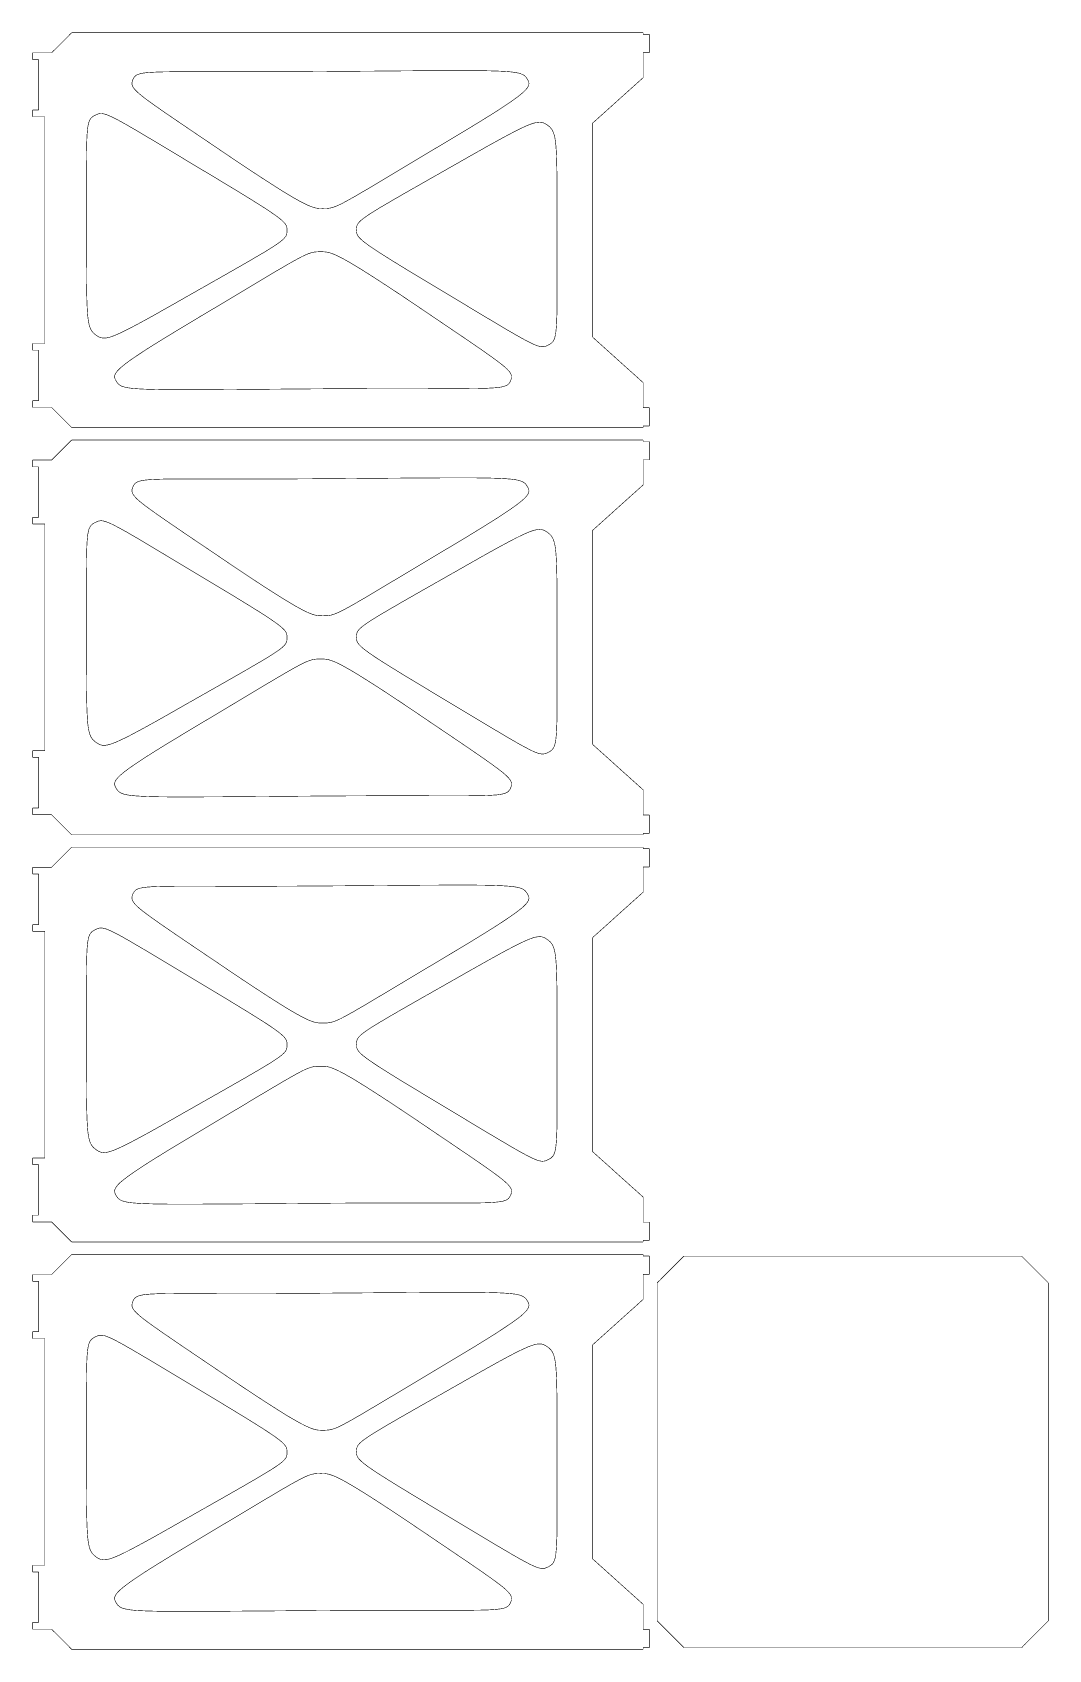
# Model space of a CAD drawing. Extents: x 0 to 19.7, y 0 to 31.3.
import ezdxf

# ---------------------------------------------------------------- set-up
doc = ezdxf.new("R2010")
doc.units = 0
doc.layers.get('0').update_dxf_attribs({"linetype": 'CONTINUOUS'})

msp = doc.modelspace()

# ---------------------------------------------------------------- linework, layer by layer
at = {"color": 0, "const_width": 0.0111}
for points in [[(0.434, 30.936), (0.457, 30.959)], [(0.457, 30.959), (0.483, 30.985)], [(0.483, 30.985), (0.51, 31.012)], [(0.51, 31.012), (0.539, 31.041)], [(0.539, 31.041), (0.568, 31.07)], [(0.568, 31.07), (0.597, 31.099)], [(0.597, 31.099), (0.626, 31.128)], [(0.626, 31.128), (0.653, 31.155)], [(0.653, 31.155), (0.679, 31.181)], [(0.679, 31.181), (0.702, 31.204)], [(0.702, 31.204), (0.722, 31.225)], [(0.722, 31.225), (0.739, 31.242)], [(0.739, 31.242), (0.752, 31.254)], [(0.752, 31.254), (0.76, 31.262)], [(0.76, 31.262), (0.763, 31.265)], [(0.763, 31.265), (0.843, 31.265)], [(0.843, 31.265), (1.073, 31.265)], [(1.073, 31.265), (1.435, 31.265)], [(1.435, 31.265), (1.913, 31.265)], [(1.913, 31.265), (2.49, 31.265)], [(2.49, 31.265), (3.151, 31.265)], [(3.151, 31.265), (3.877, 31.265)], [(3.877, 31.265), (4.654, 31.265)], [(4.654, 31.265), (5.464, 31.265)], [(5.464, 31.265), (6.29, 31.265)], [(6.29, 31.265), (7.116, 31.265)], [(7.116, 31.265), (7.926, 31.265)], [(7.926, 31.265), (8.702, 31.265)], [(8.702, 31.265), (9.429, 31.265)], [(9.429, 31.265), (10.089, 31.265)], [(10.089, 31.265), (10.667, 31.265)], [(10.667, 31.265), (11.145, 31.265)], [(11.145, 31.265), (11.507, 31.265)], [(11.507, 31.265), (11.736, 31.265)], [(11.736, 31.265), (11.816, 31.265)], [(11.816, 31.265), (11.816, 31.265)], [(11.816, 31.265), (11.816, 31.264)], [(11.816, 31.264), (11.816, 31.263)], [(11.816, 31.263), (11.816, 31.262)], [(11.816, 31.262), (11.816, 31.26)], [(11.816, 31.26), (11.816, 31.258)], [(11.816, 31.258), (11.816, 31.256)], [(11.816, 31.256), (11.816, 31.254)], [(11.816, 31.254), (11.816, 31.252)], [(11.816, 31.252), (11.816, 31.249)], [(11.816, 31.249), (11.816, 31.247)], [(11.816, 31.247), (11.816, 31.244)], [(11.816, 31.244), (11.816, 31.242)], [(11.816, 31.242), (11.816, 31.24)], [(11.816, 31.24), (11.816, 31.238)], [(11.816, 31.238), (11.816, 31.236)], [(11.816, 31.236), (11.816, 31.235)], [(11.816, 31.235), (11.816, 31.234)], [(11.816, 31.234), (11.816, 31.233)], [(11.816, 31.233), (11.816, 31.233)], [(11.816, 31.233), (11.817, 31.233)], [(11.817, 31.233), (11.82, 31.233)], [(11.82, 31.233), (11.824, 31.233)], [(11.824, 31.233), (11.829, 31.233)], [(11.829, 31.233), (11.835, 31.233)], [(11.835, 31.233), (11.842, 31.233)], [(11.842, 31.233), (11.85, 31.233)], [(11.85, 31.233), (11.858, 31.233)], [(11.858, 31.233), (11.867, 31.233)], [(11.867, 31.233), (11.876, 31.233)], [(11.876, 31.233), (11.884, 31.233)], [(11.884, 31.233), (11.893, 31.233)], [(11.893, 31.233), (11.901, 31.233)], [(11.901, 31.233), (11.909, 31.233)], [(11.909, 31.233), (11.916, 31.233)], [(11.916, 31.233), (11.922, 31.233)], [(11.922, 31.233), (11.928, 31.233)], [(11.928, 31.233), (11.931, 31.233)], [(11.931, 31.233), (11.934, 31.233)], [(11.934, 31.233), (11.935, 31.233)], [(11.935, 31.233), (11.935, 31.23)], [(11.935, 31.23), (11.935, 31.223)], [(11.935, 31.223), (11.935, 31.211)], [(11.935, 31.211), (11.935, 31.196)], [(11.935, 31.196), (11.935, 31.177)], [(11.935, 31.177), (11.935, 31.156)], [(11.935, 31.156), (11.935, 31.133)], [(11.935, 31.133), (11.935, 31.108)], [(11.935, 31.108), (11.935, 31.082)], [(11.935, 31.082), (11.935, 31.056)], [(11.935, 31.056), (11.935, 31.029)], [(11.935, 31.029), (11.935, 31.003)], [(11.935, 31.003), (11.935, 30.979)], [(11.935, 30.979), (11.935, 30.955)], [(11.935, 30.955), (11.935, 30.934)], [(0.006, 30.871), (0.006, 30.874)], [(0.006, 30.874), (0.006, 30.875)], [(0.006, 30.875), (0.008, 30.875)], [(0.006, 30.867), (0.006, 30.871)], [(0.006, 30.861), (0.006, 30.867)], [(0.006, 30.854), (0.006, 30.861)], [(0.006, 30.847), (0.006, 30.854)], [(0.006, 30.838), (0.006, 30.847)], [(0.006, 30.829), (0.006, 30.838)], [(0.006, 30.819), (0.006, 30.829)], [(0.006, 30.809), (0.006, 30.819)], [(0.006, 30.8), (0.006, 30.809)], [(0.006, 30.79), (0.006, 30.8)], [(0.006, 30.781), (0.006, 30.79)], [(0.006, 30.772), (0.006, 30.781)], [(0.006, 30.764), (0.006, 30.772)], [(0.006, 30.758), (0.006, 30.764)], [(0.006, 30.752), (0.006, 30.758)], [(0.006, 30.748), (0.006, 30.752)], [(0.006, 30.745), (0.006, 30.748)], [(0.006, 30.744), (0.006, 30.745)], [(0.006, 30.744), (0.006, 30.744)], [(0.009, 30.744), (0.006, 30.744)], [(0.008, 30.875), (0.016, 30.875)], [(0.013, 30.744), (0.009, 30.744)], [(0.018, 30.744), (0.013, 30.744)], [(0.016, 30.875), (0.028, 30.875)], [(0.024, 30.744), (0.018, 30.744)], [(0.031, 30.744), (0.024, 30.744)], [(0.028, 30.875), (0.044, 30.875)], [(0.039, 30.744), (0.031, 30.744)], [(0.047, 30.744), (0.039, 30.744)], [(0.044, 30.875), (0.063, 30.875)], [(0.056, 30.744), (0.047, 30.744)], [(0.065, 30.744), (0.056, 30.744)], [(0.063, 30.875), (0.085, 30.875)], [(0.073, 30.744), (0.065, 30.744)], [(0.082, 30.744), (0.073, 30.744)], [(0.09, 30.744), (0.082, 30.744)], [(0.085, 30.875), (0.109, 30.875)], [(0.098, 30.744), (0.09, 30.744)], [(0.105, 30.744), (0.098, 30.744)], [(0.111, 30.744), (0.105, 30.744)], [(0.109, 30.875), (0.135, 30.875)], [(0.116, 30.744), (0.111, 30.744)], [(0.12, 30.744), (0.116, 30.744)], [(0.123, 30.744), (0.12, 30.744)], [(0.124, 30.744), (0.123, 30.744)], [(0.124, 30.737), (0.124, 30.744)], [(0.124, 30.717), (0.124, 30.737)], [(0.124, 30.685), (0.124, 30.717)], [(0.124, 30.642), (0.124, 30.685)], [(0.124, 30.591), (0.124, 30.642)], [(0.135, 30.875), (0.162, 30.875)], [(0.162, 30.875), (0.189, 30.875)], [(0.189, 30.875), (0.217, 30.875)], [(0.217, 30.875), (0.243, 30.875)], [(0.243, 30.875), (0.269, 30.875)], [(0.269, 30.875), (0.293, 30.875)], [(0.293, 30.875), (0.315, 30.875)], [(0.315, 30.875), (0.334, 30.875)], [(0.334, 30.875), (0.35, 30.875)], [(0.35, 30.875), (0.362, 30.875)], [(0.362, 30.875), (0.37, 30.875)], [(0.37, 30.875), (0.373, 30.875)], [(0.373, 30.875), (0.375, 30.878)], [(0.375, 30.878), (0.384, 30.886)], [(0.384, 30.886), (0.396, 30.899)], [(0.396, 30.899), (0.413, 30.916)], [(0.413, 30.916), (0.434, 30.936)], [(11.817, 30.878), (11.816, 30.878)], [(11.816, 30.878), (11.816, 30.875)], [(11.816, 30.875), (11.816, 30.865)], [(11.816, 30.865), (11.816, 30.849)], [(11.816, 30.849), (11.816, 30.828)], [(11.816, 30.828), (11.816, 30.803)], [(11.816, 30.803), (11.816, 30.774)], [(11.816, 30.774), (11.816, 30.742)], [(11.816, 30.742), (11.816, 30.708)], [(11.816, 30.708), (11.816, 30.673)], [(11.816, 30.673), (11.816, 30.636)], [(11.82, 30.878), (11.817, 30.878)], [(11.824, 30.878), (11.82, 30.878)], [(11.829, 30.878), (11.824, 30.878)], [(11.835, 30.878), (11.829, 30.878)], [(11.842, 30.878), (11.835, 30.878)], [(11.85, 30.878), (11.842, 30.878)], [(11.858, 30.878), (11.85, 30.878)], [(11.867, 30.878), (11.858, 30.878)], [(11.876, 30.878), (11.867, 30.878)], [(11.884, 30.878), (11.876, 30.878)], [(11.893, 30.878), (11.884, 30.878)], [(11.901, 30.878), (11.893, 30.878)], [(11.909, 30.878), (11.901, 30.878)], [(11.916, 30.878), (11.909, 30.878)], [(11.922, 30.878), (11.916, 30.878)], [(11.928, 30.878), (11.922, 30.878)], [(11.931, 30.878), (11.928, 30.878)], [(11.934, 30.878), (11.931, 30.878)], [(11.935, 30.878), (11.934, 30.878)], [(11.935, 30.934), (11.935, 30.915)], [(11.935, 30.915), (11.935, 30.9)], [(11.935, 30.9), (11.935, 30.889)], [(11.935, 30.889), (11.935, 30.881)], [(11.935, 30.881), (11.935, 30.878)], [(0.124, 30.533), (0.124, 30.591)], [(0.124, 30.469), (0.124, 30.533)], [(0.124, 30.4), (0.124, 30.469)], [(0.124, 30.329), (0.124, 30.4)], [(0.124, 30.256), (0.124, 30.329)], [(1.929, 30.308), (1.937, 30.335)], [(1.937, 30.335), (1.947, 30.362)], [(1.947, 30.362), (1.962, 30.391)], [(1.962, 30.391), (1.981, 30.416)], [(1.981, 30.416), (2.005, 30.438)], [(2.005, 30.438), (2.038, 30.455)], [(2.038, 30.455), (2.082, 30.47)], [(2.082, 30.47), (2.139, 30.482)], [(2.139, 30.482), (2.211, 30.491)], [(2.211, 30.491), (2.301, 30.498)], [(2.301, 30.498), (2.41, 30.503)], [(2.41, 30.503), (2.542, 30.507)], [(2.542, 30.507), (2.698, 30.509)], [(2.698, 30.509), (2.881, 30.51)], [(2.881, 30.51), (3.094, 30.51)], [(3.094, 30.51), (3.337, 30.51)], [(3.337, 30.51), (3.615, 30.509)], [(3.615, 30.509), (3.929, 30.509)], [(3.929, 30.509), (4.28, 30.509)], [(4.28, 30.509), (4.673, 30.509)], [(4.673, 30.509), (5.109, 30.511)], [(5.109, 30.511), (5.589, 30.514)], [(5.589, 30.514), (6.114, 30.518)], [(6.114, 30.518), (6.589, 30.521)], [(6.589, 30.521), (7.017, 30.525)], [(7.017, 30.525), (7.4, 30.528)], [(7.4, 30.528), (7.742, 30.53)], [(7.742, 30.53), (8.044, 30.531)], [(8.044, 30.531), (8.309, 30.532)], [(8.309, 30.532), (8.541, 30.531)], [(8.541, 30.531), (8.74, 30.529)], [(8.74, 30.529), (8.911, 30.525)], [(8.911, 30.525), (9.054, 30.52)], [(9.054, 30.52), (9.174, 30.514)], [(9.174, 30.514), (9.272, 30.505)], [(9.272, 30.505), (9.351, 30.494)], [(9.351, 30.494), (9.414, 30.481)], [(9.414, 30.481), (9.462, 30.466)], [(9.462, 30.466), (9.499, 30.448)], [(9.499, 30.448), (9.528, 30.427)], [(9.528, 30.427), (9.55, 30.404)], [(9.568, 30.378), (9.55, 30.404)], [(9.568, 30.378), (9.583, 30.353)], [(9.583, 30.353), (9.595, 30.329)], [(9.595, 30.329), (9.604, 30.305)], [(11.757, 30.341), (11.715, 30.303)], [(11.789, 30.37), (11.757, 30.341)], [(11.809, 30.388), (11.789, 30.37)], [(11.816, 30.394), (11.809, 30.388)], [(11.816, 30.636), (11.816, 30.6)], [(11.816, 30.6), (11.816, 30.565)], [(11.816, 30.565), (11.816, 30.531)], [(11.816, 30.531), (11.816, 30.499)], [(11.816, 30.499), (11.816, 30.47)], [(11.816, 30.47), (11.816, 30.445)], [(11.816, 30.445), (11.816, 30.424)], [(11.816, 30.424), (11.816, 30.408)], [(11.816, 30.408), (11.816, 30.398)], [(11.816, 30.398), (11.816, 30.394)], [(0.124, 30.183), (0.124, 30.256)], [(0.124, 30.111), (0.124, 30.183)], [(0.124, 30.043), (0.124, 30.111)], [(0.124, 29.979), (0.124, 30.043)], [(1.927, 30.283), (1.929, 30.308)], [(1.93, 30.256), (1.927, 30.283)], [(1.94, 30.229), (1.93, 30.256)], [(1.958, 30.198), (1.94, 30.229)], [(1.984, 30.165), (1.958, 30.198)], [(2.02, 30.128), (1.984, 30.165)], [(2.067, 30.085), (2.02, 30.128)], [(2.126, 30.036), (2.067, 30.085)], [(2.198, 29.981), (2.126, 30.036)], [(9.378, 30.016), (9.295, 29.956)], [(9.447, 30.07), (9.378, 30.016)], [(9.501, 30.116), (9.447, 30.07)], [(9.542, 30.157), (9.501, 30.116)], [(9.572, 30.193), (9.542, 30.157)], [(9.592, 30.225), (9.572, 30.193)], [(9.603, 30.254), (9.592, 30.225)], [(9.604, 30.305), (9.607, 30.28)], [(9.607, 30.28), (9.603, 30.254)], [(11.4, 30.021), (11.327, 29.955)], [(11.472, 30.085), (11.4, 30.021)], [(11.541, 30.147), (11.472, 30.085)], [(11.605, 30.205), (11.541, 30.147)], [(11.664, 30.257), (11.605, 30.205)], [(11.715, 30.303), (11.664, 30.257)], [(0.006, 29.767), (0.006, 29.768)], [(0.006, 29.768), (0.006, 29.768)], [(0.006, 29.764), (0.006, 29.767)], [(0.006, 29.76), (0.006, 29.764)], [(0.006, 29.754), (0.006, 29.76)], [(0.006, 29.748), (0.006, 29.754)], [(0.006, 29.74), (0.006, 29.748)], [(0.006, 29.731), (0.006, 29.74)], [(0.006, 29.722), (0.006, 29.731)], [(0.006, 29.713), (0.006, 29.722)], [(0.006, 29.703), (0.006, 29.713)], [(0.006, 29.693), (0.006, 29.703)], [(0.006, 29.768), (0.009, 29.768)], [(0.009, 29.768), (0.013, 29.768)], [(0.013, 29.768), (0.018, 29.768)], [(0.018, 29.768), (0.024, 29.768)], [(0.024, 29.768), (0.031, 29.768)], [(0.031, 29.768), (0.039, 29.768)], [(0.039, 29.768), (0.047, 29.768)], [(0.047, 29.768), (0.056, 29.768)], [(0.056, 29.768), (0.065, 29.768)], [(0.065, 29.768), (0.073, 29.768)], [(0.073, 29.768), (0.082, 29.768)], [(0.082, 29.768), (0.09, 29.768)], [(0.09, 29.768), (0.098, 29.768)], [(0.098, 29.768), (0.105, 29.768)], [(0.105, 29.768), (0.111, 29.768)], [(0.111, 29.768), (0.116, 29.768)], [(0.116, 29.768), (0.12, 29.768)], [(0.12, 29.768), (0.123, 29.768)], [(0.123, 29.768), (0.124, 29.768)], [(0.124, 29.92), (0.124, 29.979)], [(0.124, 29.869), (0.124, 29.92)], [(0.124, 29.827), (0.124, 29.869)], [(0.124, 29.795), (0.124, 29.827)], [(0.124, 29.775), (0.124, 29.795)], [(0.124, 29.768), (0.124, 29.775)], [(2.284, 29.918), (2.198, 29.981)], [(2.385, 29.846), (2.284, 29.918)], [(2.501, 29.764), (2.385, 29.846)], [(2.635, 29.672), (2.501, 29.764)], [(8.942, 29.721), (8.785, 29.623)], [(9.078, 29.809), (8.942, 29.721)], [(9.195, 29.887), (9.078, 29.809)], [(9.295, 29.956), (9.195, 29.887)], [(11.05, 29.705), (10.991, 29.653)], [(11.114, 29.763), (11.05, 29.705)], [(11.183, 29.825), (11.114, 29.763)], [(11.254, 29.889), (11.183, 29.825)], [(11.327, 29.955), (11.254, 29.889)], [(0.006, 29.684), (0.006, 29.693)], [(0.006, 29.675), (0.006, 29.684)], [(0.006, 29.666), (0.006, 29.675)], [(0.006, 29.658), (0.006, 29.666)], [(0.006, 29.651), (0.006, 29.658)], [(0.006, 29.646), (0.006, 29.651)], [(0.006, 29.642), (0.006, 29.646)], [(0.006, 29.639), (0.006, 29.642)], [(0.006, 29.638), (0.006, 29.639)], [(0.007, 29.638), (0.006, 29.638)], [(0.012, 29.638), (0.007, 29.638)], [(0.02, 29.638), (0.012, 29.638)], [(0.03, 29.638), (0.02, 29.638)], [(0.042, 29.638), (0.03, 29.638)], [(0.057, 29.638), (0.042, 29.638)], [(0.072, 29.638), (0.057, 29.638)], [(0.089, 29.638), (0.072, 29.638)], [(0.106, 29.638), (0.089, 29.638)], [(0.124, 29.638), (0.106, 29.638)], [(0.141, 29.638), (0.124, 29.638)], [(0.159, 29.638), (0.141, 29.638)], [(0.175, 29.638), (0.159, 29.638)], [(0.191, 29.638), (0.175, 29.638)], [(0.205, 29.638), (0.191, 29.638)], [(0.217, 29.638), (0.205, 29.638)], [(0.227, 29.638), (0.217, 29.638)], [(0.235, 29.638), (0.227, 29.638)], [(0.24, 29.638), (0.235, 29.638)], [(0.242, 29.638), (0.24, 29.638)], [(0.242, 29.606), (0.242, 29.638)], [(0.242, 29.515), (0.242, 29.606)], [(0.242, 29.372), (0.242, 29.515)], [(1.065, 29.363), (1.072, 29.431)], [(1.072, 29.431), (1.082, 29.486)], [(1.082, 29.486), (1.093, 29.531)], [(1.093, 29.531), (1.107, 29.567)], [(1.107, 29.567), (1.123, 29.596)], [(1.123, 29.596), (1.142, 29.619)], [(1.142, 29.619), (1.163, 29.637)], [(1.163, 29.637), (1.187, 29.653)], [(1.215, 29.668), (1.187, 29.653)], [(1.215, 29.668), (1.241, 29.68)], [(1.241, 29.68), (1.265, 29.69)], [(1.265, 29.69), (1.29, 29.698)], [(1.29, 29.698), (1.317, 29.701)], [(1.317, 29.701), (1.347, 29.701)], [(1.347, 29.701), (1.381, 29.695)], [(1.381, 29.695), (1.42, 29.685)], [(1.42, 29.685), (1.465, 29.668)], [(1.465, 29.668), (1.519, 29.645)], [(1.519, 29.645), (1.582, 29.614)], [(1.582, 29.614), (1.656, 29.576)], [(1.656, 29.576), (1.741, 29.53)], [(1.741, 29.53), (1.839, 29.475)], [(1.839, 29.475), (1.951, 29.41)], [(1.951, 29.41), (2.079, 29.335)], [(2.787, 29.568), (2.635, 29.672)], [(2.957, 29.453), (2.787, 29.568)], [(3.148, 29.323), (2.957, 29.453)], [(8.407, 29.391), (8.182, 29.256)], [(8.607, 29.513), (8.407, 29.391)], [(8.785, 29.623), (8.607, 29.513)], [(9.337, 29.357), (9.43, 29.403)], [(9.43, 29.403), (9.511, 29.442)], [(9.511, 29.442), (9.582, 29.473)], [(9.582, 29.473), (9.644, 29.497)], [(9.644, 29.497), (9.698, 29.515)], [(9.698, 29.515), (9.745, 29.526)], [(9.745, 29.526), (9.786, 29.533)], [(9.786, 29.533), (9.822, 29.534)], [(9.822, 29.534), (9.853, 29.531)], [(9.853, 29.531), (9.882, 29.523)], [(9.882, 29.523), (9.909, 29.512)], [(9.909, 29.512), (9.934, 29.498)], [(9.934, 29.498), (9.96, 29.481)], [(9.96, 29.481), (9.988, 29.46)], [(9.988, 29.46), (10.012, 29.439)], [(10.012, 29.439), (10.034, 29.415)], [(10.034, 29.415), (10.054, 29.388)], [(10.845, 29.522), (10.838, 29.516)], [(10.838, 29.516), (10.838, 29.486)], [(10.838, 29.486), (10.838, 29.4)], [(10.838, 29.4), (10.838, 29.264)], [(10.866, 29.54), (10.845, 29.522)], [(10.898, 29.569), (10.866, 29.54)], [(10.94, 29.607), (10.898, 29.569)], [(10.991, 29.653), (10.94, 29.607)], [(0.242, 29.182), (0.242, 29.372)], [(0.242, 28.953), (0.242, 29.182)], [(1.051, 29.075), (1.054, 29.187)], [(1.054, 29.187), (1.058, 29.283)], [(1.058, 29.283), (1.065, 29.363)], [(2.079, 29.335), (2.224, 29.249)], [(2.224, 29.249), (2.387, 29.152)], [(2.387, 29.152), (2.569, 29.043)], [(3.36, 29.18), (3.148, 29.323)], [(3.594, 29.022), (3.36, 29.18)], [(7.932, 29.107), (7.646, 28.936)], [(8.182, 29.256), (7.932, 29.107)], [(8.669, 28.992), (8.833, 29.085)], [(8.833, 29.085), (8.981, 29.166)], [(8.981, 29.166), (9.114, 29.239)], [(9.114, 29.239), (9.232, 29.302)], [(9.232, 29.302), (9.337, 29.357)], [(10.054, 29.388), (10.071, 29.356)], [(10.071, 29.356), (10.086, 29.319)], [(10.086, 29.319), (10.099, 29.274)], [(10.099, 29.274), (10.111, 29.221)], [(10.111, 29.221), (10.12, 29.159)], [(10.12, 29.159), (10.128, 29.086)], [(10.128, 29.086), (10.134, 29.001)], [(10.838, 29.264), (10.838, 29.085)], [(10.838, 29.085), (10.838, 28.869)], [(0.242, 28.691), (0.242, 28.953)], [(1.047, 28.794), (1.048, 28.944)], [(1.046, 28.623), (1.047, 28.794)], [(1.048, 28.944), (1.051, 29.075)], [(2.569, 29.043), (2.772, 28.921)], [(2.772, 28.921), (2.996, 28.786)], [(2.996, 28.786), (3.268, 28.623)], [(3.846, 28.851), (3.594, 29.022)], [(4.074, 28.698), (3.846, 28.851)], [(7.387, 28.781), (7.156, 28.642)], [(7.646, 28.936), (7.387, 28.781)], [(8.006, 28.616), (8.288, 28.776)], [(8.288, 28.776), (8.488, 28.89)], [(8.488, 28.89), (8.669, 28.992)], [(10.134, 29.001), (10.139, 28.902)], [(10.139, 28.902), (10.143, 28.79)], [(10.143, 28.79), (10.146, 28.662)], [(10.838, 28.869), (10.838, 28.622)], [(0.242, 28.403), (0.242, 28.691)], [(1.046, 28.429), (1.046, 28.623)], [(3.268, 28.623), (3.514, 28.476)], [(3.514, 28.476), (3.734, 28.343)], [(4.28, 28.562), (4.074, 28.698)], [(4.464, 28.442), (4.28, 28.562)], [(6.948, 28.518), (6.764, 28.408)], [(7.156, 28.642), (6.948, 28.518)], [(7.523, 28.341), (7.751, 28.471)], [(7.751, 28.471), (8.006, 28.616)], [(10.146, 28.662), (10.149, 28.517)], [(10.149, 28.517), (10.15, 28.354)], [(10.838, 28.622), (10.838, 28.35)], [(0.242, 28.095), (0.242, 28.403)], [(1.046, 28.21), (1.046, 28.429)], [(1.046, 27.966), (1.046, 28.21)], [(3.734, 28.343), (3.929, 28.225)], [(3.929, 28.225), (4.103, 28.119)], [(4.628, 28.336), (4.464, 28.442)], [(4.773, 28.244), (4.628, 28.336)], [(4.901, 28.164), (4.773, 28.244)], [(5.013, 28.097), (4.901, 28.164)], [(6.333, 28.153), (6.224, 28.09)], [(6.458, 28.226), (6.333, 28.153)], [(6.601, 28.311), (6.458, 28.226)], [(6.764, 28.408), (6.601, 28.311)], [(7.14, 28.123), (7.32, 28.226)], [(7.32, 28.226), (7.523, 28.341)], [(10.15, 28.354), (10.151, 28.172)], [(10.151, 28.172), (10.151, 27.97)], [(10.838, 28.35), (10.838, 28.059)], [(0.242, 27.774), (0.242, 28.095)], [(1.047, 27.695), (1.046, 27.966)], [(4.103, 28.119), (4.255, 28.025)], [(4.255, 28.025), (4.387, 27.942)], [(4.387, 27.942), (4.501, 27.87)], [(4.501, 27.87), (4.597, 27.806)], [(5.111, 28.041), (5.013, 28.097)], [(5.196, 27.994), (5.111, 28.041)], [(5.269, 27.957), (5.196, 27.994)], [(5.331, 27.927), (5.269, 27.957)], [(5.385, 27.905), (5.331, 27.927)], [(5.432, 27.889), (5.385, 27.905)], [(5.472, 27.877), (5.432, 27.889)], [(5.508, 27.87), (5.472, 27.877)], [(5.54, 27.866), (5.508, 27.87)], [(5.571, 27.865), (5.54, 27.866)], [(5.601, 27.864), (5.571, 27.865)], [(5.633, 27.864), (5.601, 27.864)], [(5.671, 27.865), (5.633, 27.864)], [(5.708, 27.866), (5.671, 27.865)], [(5.744, 27.871), (5.708, 27.866)], [(5.782, 27.878), (5.744, 27.871)], [(5.823, 27.89), (5.782, 27.878)], [(5.868, 27.906), (5.823, 27.89)], [(5.92, 27.928), (5.868, 27.906)], [(5.98, 27.957), (5.92, 27.928)], [(6.049, 27.993), (5.98, 27.957)], [(6.13, 28.037), (6.049, 27.993)], [(6.224, 28.09), (6.13, 28.037)], [(6.625, 27.82), (6.725, 27.881)], [(6.725, 27.881), (6.844, 27.951)], [(6.844, 27.951), (6.982, 28.032)], [(6.982, 28.032), (7.14, 28.123)], [(10.151, 27.97), (10.151, 27.746)], [(10.838, 28.059), (10.838, 27.756)], [(0.242, 27.447), (0.242, 27.774)], [(1.047, 27.394), (1.047, 27.695)], [(4.597, 27.806), (4.678, 27.751)], [(4.678, 27.751), (4.745, 27.702)], [(4.745, 27.702), (4.799, 27.66)], [(4.799, 27.66), (4.841, 27.623)], [(4.841, 27.623), (4.873, 27.591)], [(4.873, 27.591), (4.896, 27.562)], [(4.896, 27.562), (4.912, 27.535)], [(4.912, 27.535), (4.921, 27.51)], [(6.275, 27.512), (6.281, 27.536)], [(6.281, 27.536), (6.292, 27.561)], [(6.292, 27.561), (6.31, 27.586)], [(6.31, 27.586), (6.335, 27.614)], [(6.335, 27.614), (6.369, 27.645)], [(6.369, 27.645), (6.414, 27.68)], [(6.414, 27.68), (6.47, 27.72)], [(6.47, 27.72), (6.54, 27.767)], [(6.54, 27.767), (6.625, 27.82)], [(10.151, 27.746), (10.151, 27.499)], [(10.838, 27.756), (10.838, 27.447)], [(0.242, 27.119), (0.242, 27.447)], [(1.047, 27.147), (1.047, 27.394)], [(4.785, 27.213), (4.728, 27.172)], [(4.829, 27.248), (4.785, 27.213)], [(4.863, 27.279), (4.829, 27.248)], [(4.888, 27.307), (4.863, 27.279)], [(4.906, 27.332), (4.888, 27.307)], [(4.917, 27.357), (4.906, 27.332)], [(4.923, 27.381), (4.917, 27.357)], [(4.921, 27.51), (4.926, 27.485)], [(4.927, 27.406), (4.923, 27.381)], [(4.926, 27.485), (4.928, 27.46)], [(4.928, 27.433), (4.927, 27.406)], [(4.928, 27.46), (4.928, 27.433)], [(6.27, 27.46), (6.272, 27.487)], [(6.27, 27.433), (6.27, 27.46)], [(6.272, 27.408), (6.27, 27.433)], [(6.272, 27.487), (6.275, 27.512)], [(6.277, 27.383), (6.272, 27.408)], [(6.287, 27.358), (6.277, 27.383)], [(6.302, 27.331), (6.287, 27.358)], [(6.325, 27.302), (6.302, 27.331)], [(6.357, 27.27), (6.325, 27.302)], [(6.399, 27.233), (6.357, 27.27)], [(6.453, 27.191), (6.399, 27.233)], [(10.151, 27.499), (10.151, 27.198)], [(10.838, 27.447), (10.838, 27.137)], [(0.242, 26.798), (0.242, 27.119)], [(1.047, 26.923), (1.047, 27.147)], [(1.047, 26.721), (1.047, 26.923)], [(4.354, 26.942), (4.216, 26.861)], [(4.473, 27.012), (4.354, 26.942)], [(4.574, 27.073), (4.473, 27.012)], [(4.658, 27.126), (4.574, 27.073)], [(4.728, 27.172), (4.658, 27.126)], [(5.068, 26.856), (5.149, 26.9)], [(5.149, 26.9), (5.218, 26.936)], [(5.218, 26.936), (5.278, 26.965)], [(5.278, 26.965), (5.33, 26.987)], [(5.33, 26.987), (5.376, 27.003)], [(5.376, 27.003), (5.416, 27.015)], [(5.416, 27.015), (5.454, 27.022)], [(5.454, 27.022), (5.49, 27.026)], [(5.49, 27.026), (5.527, 27.028)], [(5.527, 27.028), (5.566, 27.029)], [(5.566, 27.029), (5.597, 27.029)], [(5.597, 27.029), (5.627, 27.028)], [(5.627, 27.028), (5.658, 27.026)], [(5.658, 27.026), (5.69, 27.023)], [(5.69, 27.023), (5.726, 27.016)], [(5.726, 27.016), (5.767, 27.004)], [(5.767, 27.004), (5.813, 26.988)], [(5.813, 26.988), (5.867, 26.966)], [(5.867, 26.966), (5.93, 26.936)], [(5.93, 26.936), (6.003, 26.899)], [(6.003, 26.899), (6.087, 26.852)], [(6.52, 27.142), (6.453, 27.191)], [(6.601, 27.087), (6.52, 27.142)], [(6.697, 27.023), (6.601, 27.087)], [(6.811, 26.951), (6.697, 27.023)], [(6.943, 26.868), (6.811, 26.951)], [(10.151, 27.198), (10.152, 26.927)], [(10.152, 26.927), (10.152, 26.683)], [(10.838, 27.137), (10.838, 26.834)], [(0.242, 26.49), (0.242, 26.798)], [(1.048, 26.539), (1.047, 26.721)], [(3.878, 26.667), (3.675, 26.551)], [(4.058, 26.77), (3.878, 26.667)], [(4.216, 26.861), (4.058, 26.77)], [(4.434, 26.485), (4.597, 26.582)], [(4.597, 26.582), (4.74, 26.667)], [(4.74, 26.667), (4.865, 26.74)], [(4.865, 26.74), (4.974, 26.803)], [(4.974, 26.803), (5.068, 26.856)], [(6.087, 26.852), (6.185, 26.796)], [(6.185, 26.796), (6.297, 26.729)], [(6.297, 26.729), (6.425, 26.649)], [(6.425, 26.649), (6.57, 26.557)], [(7.095, 26.774), (6.943, 26.868)], [(7.269, 26.668), (7.095, 26.774)], [(7.465, 26.55), (7.269, 26.668)], [(10.152, 26.683), (10.152, 26.464)], [(10.838, 26.834), (10.838, 26.543)], [(0.242, 26.202), (0.242, 26.49)], [(1.049, 26.376), (1.048, 26.539)], [(1.052, 26.231), (1.049, 26.376)], [(3.192, 26.277), (2.91, 26.117)], [(3.447, 26.422), (3.192, 26.277)], [(3.675, 26.551), (3.447, 26.422)], [(4.043, 26.251), (4.25, 26.375)], [(4.25, 26.375), (4.434, 26.485)], [(6.57, 26.557), (6.734, 26.451)], [(6.734, 26.451), (6.918, 26.331)], [(6.918, 26.331), (7.124, 26.195)], [(7.685, 26.417), (7.465, 26.55)], [(7.93, 26.27), (7.685, 26.417)], [(8.202, 26.107), (7.93, 26.27)], [(10.152, 26.464), (10.152, 26.27)], [(10.152, 26.27), (10.151, 26.099)], [(10.838, 26.543), (10.838, 26.271)], [(10.838, 26.271), (10.838, 26.024)], [(0.242, 25.94), (0.242, 26.202)], [(1.055, 26.103), (1.052, 26.231)], [(1.059, 25.99), (1.055, 26.103)], [(1.064, 25.892), (1.059, 25.99)], [(2.71, 26.003), (2.529, 25.901)], [(2.91, 26.117), (2.71, 26.003)], [(3.266, 25.787), (3.552, 25.957)], [(3.552, 25.957), (3.811, 26.112)], [(3.811, 26.112), (4.043, 26.251)], [(7.124, 26.195), (7.352, 26.042)], [(7.352, 26.042), (7.605, 25.871)], [(8.426, 25.972), (8.202, 26.107)], [(8.629, 25.85), (8.426, 25.972)], [(10.151, 26.099), (10.15, 25.949)], [(10.838, 26.024), (10.838, 25.808)], [(0.242, 25.711), (0.242, 25.94)], [(0.242, 25.521), (0.242, 25.711)], [(1.07, 25.807), (1.064, 25.892)], [(1.078, 25.734), (1.07, 25.807)], [(1.088, 25.672), (1.078, 25.734)], [(1.099, 25.619), (1.088, 25.672)], [(2.084, 25.654), (1.966, 25.591)], [(2.217, 25.726), (2.084, 25.654)], [(2.365, 25.808), (2.217, 25.726)], [(2.529, 25.901), (2.365, 25.808)], [(2.792, 25.502), (3.016, 25.637)], [(3.016, 25.637), (3.266, 25.787)], [(7.605, 25.871), (7.838, 25.713)], [(7.838, 25.713), (8.05, 25.57)], [(8.811, 25.741), (8.629, 25.85)], [(8.974, 25.644), (8.811, 25.741)], [(9.119, 25.558), (8.974, 25.644)], [(10.144, 25.706), (10.14, 25.61)], [(10.148, 25.818), (10.144, 25.706)], [(10.15, 25.949), (10.148, 25.818)], [(10.838, 25.808), (10.838, 25.629)], [(0.242, 25.378), (0.242, 25.521)], [(0.242, 25.287), (0.242, 25.378)], [(1.112, 25.574), (1.099, 25.619)], [(1.127, 25.537), (1.112, 25.574)], [(1.144, 25.505), (1.127, 25.537)], [(1.164, 25.478), (1.144, 25.505)], [(1.186, 25.454), (1.164, 25.478)], [(1.211, 25.433), (1.186, 25.454)], [(1.238, 25.413), (1.211, 25.433)], [(1.264, 25.395), (1.238, 25.413)], [(1.289, 25.381), (1.264, 25.395)], [(1.316, 25.37), (1.289, 25.381)], [(1.345, 25.362), (1.316, 25.37)], [(1.376, 25.359), (1.345, 25.362)], [(1.412, 25.36), (1.376, 25.359)], [(1.453, 25.366), (1.412, 25.36)], [(1.5, 25.378), (1.453, 25.366)], [(1.554, 25.396), (1.5, 25.378)], [(1.616, 25.42), (1.554, 25.396)], [(1.687, 25.451), (1.616, 25.42)], [(1.768, 25.49), (1.687, 25.451)], [(1.861, 25.536), (1.768, 25.49)], [(1.966, 25.591), (1.861, 25.536)], [(2.413, 25.27), (2.591, 25.38)], [(2.591, 25.38), (2.792, 25.502)], [(8.05, 25.57), (8.241, 25.44)], [(8.241, 25.44), (8.412, 25.325)], [(8.412, 25.325), (8.563, 25.221)], [(9.247, 25.483), (9.119, 25.558)], [(9.359, 25.419), (9.247, 25.483)], [(9.457, 25.363), (9.359, 25.419)], [(9.543, 25.317), (9.457, 25.363)], [(10.091, 25.326), (10.075, 25.297)], [(10.105, 25.362), (10.091, 25.326)], [(10.116, 25.407), (10.105, 25.362)], [(10.126, 25.462), (10.116, 25.407)], [(10.133, 25.53), (10.126, 25.462)], [(10.14, 25.61), (10.133, 25.53)], [(10.838, 25.629), (10.838, 25.493)], [(10.838, 25.493), (10.838, 25.407)], [(10.838, 25.407), (10.838, 25.378)], [(10.838, 25.378), (10.845, 25.371)], [(10.845, 25.371), (10.866, 25.353)], [(10.866, 25.353), (10.898, 25.324)], [(10.898, 25.324), (10.94, 25.286)], [(0.006, 25.251), (0.006, 25.254)], [(0.006, 25.254), (0.006, 25.255)], [(0.006, 25.255), (0.007, 25.255)], [(0.006, 25.247), (0.006, 25.251)], [(0.006, 25.241), (0.006, 25.247)], [(0.006, 25.235), (0.006, 25.241)], [(0.006, 25.227), (0.006, 25.235)], [(0.006, 25.218), (0.006, 25.227)], [(0.006, 25.209), (0.006, 25.218)], [(0.006, 25.2), (0.006, 25.209)], [(0.006, 25.19), (0.006, 25.2)], [(0.006, 25.18), (0.006, 25.19)], [(0.006, 25.171), (0.006, 25.18)], [(0.006, 25.162), (0.006, 25.171)], [(0.006, 25.153), (0.006, 25.162)], [(0.006, 25.145), (0.006, 25.153)], [(0.006, 25.139), (0.006, 25.145)], [(0.006, 25.133), (0.006, 25.139)], [(0.006, 25.129), (0.006, 25.133)], [(0.006, 25.126), (0.006, 25.129)], [(0.006, 25.125), (0.006, 25.126)], [(0.006, 25.125), (0.006, 25.125)], [(0.009, 25.125), (0.006, 25.125)], [(0.007, 25.255), (0.012, 25.255)], [(0.013, 25.125), (0.009, 25.125)], [(0.012, 25.255), (0.02, 25.255)], [(0.018, 25.125), (0.013, 25.125)], [(0.024, 25.125), (0.018, 25.125)], [(0.02, 25.255), (0.03, 25.255)], [(0.031, 25.125), (0.024, 25.125)], [(0.03, 25.255), (0.042, 25.255)], [(0.039, 25.125), (0.031, 25.125)], [(0.047, 25.125), (0.039, 25.125)], [(0.042, 25.255), (0.057, 25.255)], [(0.056, 25.125), (0.047, 25.125)], [(0.065, 25.125), (0.056, 25.125)], [(0.057, 25.255), (0.072, 25.255)], [(0.073, 25.125), (0.065, 25.125)], [(0.072, 25.255), (0.089, 25.255)], [(0.082, 25.125), (0.073, 25.125)], [(0.09, 25.125), (0.082, 25.125)], [(0.089, 25.255), (0.106, 25.255)], [(0.098, 25.125), (0.09, 25.125)], [(0.105, 25.125), (0.098, 25.125)], [(0.106, 25.255), (0.124, 25.255)], [(0.111, 25.125), (0.105, 25.125)], [(0.116, 25.125), (0.111, 25.125)], [(0.12, 25.125), (0.116, 25.125)], [(0.123, 25.125), (0.12, 25.125)], [(0.124, 25.125), (0.123, 25.125)], [(0.124, 25.255), (0.141, 25.255)], [(0.124, 25.118), (0.124, 25.125)], [(0.124, 25.098), (0.124, 25.118)], [(0.124, 25.066), (0.124, 25.098)], [(0.124, 25.024), (0.124, 25.066)], [(0.124, 24.973), (0.124, 25.024)], [(0.141, 25.255), (0.159, 25.255)], [(0.159, 25.255), (0.175, 25.255)], [(0.175, 25.255), (0.191, 25.255)], [(0.191, 25.255), (0.205, 25.255)], [(0.205, 25.255), (0.217, 25.255)], [(0.217, 25.255), (0.227, 25.255)], [(0.227, 25.255), (0.235, 25.255)], [(0.235, 25.255), (0.24, 25.255)], [(0.24, 25.255), (0.242, 25.255)], [(0.242, 25.255), (0.242, 25.287)], [(2.003, 25.006), (2.12, 25.084)], [(2.12, 25.084), (2.256, 25.172)], [(2.256, 25.172), (2.413, 25.27)], [(8.563, 25.221), (8.697, 25.129)], [(8.697, 25.129), (8.813, 25.047)], [(8.813, 25.047), (8.914, 24.975)], [(9.616, 25.279), (9.543, 25.317)], [(9.679, 25.248), (9.616, 25.279)], [(9.733, 25.225), (9.679, 25.248)], [(9.778, 25.208), (9.733, 25.225)], [(9.818, 25.198), (9.778, 25.208)], [(9.851, 25.192), (9.818, 25.198)], [(9.881, 25.192), (9.851, 25.192)], [(9.908, 25.195), (9.881, 25.192)], [(9.933, 25.203), (9.908, 25.195)], [(9.958, 25.213), (9.933, 25.203)], [(9.983, 25.225), (9.958, 25.213)], [(9.983, 25.225), (10.011, 25.24)], [(10.035, 25.256), (10.011, 25.24)], [(10.056, 25.275), (10.035, 25.256)], [(10.075, 25.297), (10.056, 25.275)], [(10.94, 25.286), (10.991, 25.24)], [(10.991, 25.24), (11.05, 25.188)], [(11.05, 25.188), (11.114, 25.13)], [(11.114, 25.13), (11.183, 25.068)], [(11.183, 25.068), (11.254, 25.004)], [(0.124, 24.914), (0.124, 24.973)], [(0.124, 24.85), (0.124, 24.914)], [(0.124, 24.782), (0.124, 24.85)], [(0.124, 24.71), (0.124, 24.782)], [(0.124, 24.637), (0.124, 24.71)], [(1.606, 24.668), (1.626, 24.7)], [(1.626, 24.7), (1.656, 24.736)], [(1.656, 24.736), (1.697, 24.777)], [(1.697, 24.777), (1.752, 24.823)], [(1.752, 24.823), (1.82, 24.877)], [(1.82, 24.877), (1.903, 24.937)], [(1.903, 24.937), (2.003, 25.006)], [(8.914, 24.975), (9, 24.912)], [(9, 24.912), (9.072, 24.857)], [(9.072, 24.857), (9.131, 24.808)], [(9.131, 24.808), (9.178, 24.765)], [(9.178, 24.765), (9.214, 24.728)], [(9.214, 24.728), (9.241, 24.694)], [(11.254, 25.004), (11.327, 24.938)], [(11.327, 24.938), (11.4, 24.872)], [(11.4, 24.872), (11.472, 24.808)], [(11.472, 24.808), (11.541, 24.746)], [(11.541, 24.746), (11.605, 24.689)], [(0.124, 24.564), (0.124, 24.637)], [(0.124, 24.492), (0.124, 24.564)], [(0.124, 24.424), (0.124, 24.492)], [(0.124, 24.36), (0.124, 24.424)], [(1.592, 24.613), (1.595, 24.639)], [(1.595, 24.588), (1.592, 24.613)], [(1.595, 24.639), (1.606, 24.668)], [(1.603, 24.564), (1.595, 24.588)], [(1.615, 24.54), (1.603, 24.564)], [(1.63, 24.515), (1.615, 24.54)], [(1.63, 24.515), (1.648, 24.489)], [(1.67, 24.466), (1.648, 24.489)], [(1.699, 24.445), (1.67, 24.466)], [(1.736, 24.427), (1.699, 24.445)], [(1.785, 24.412), (1.736, 24.427)], [(1.847, 24.399), (1.785, 24.412)], [(1.926, 24.388), (1.847, 24.399)], [(2.024, 24.38), (1.926, 24.388)], [(8.656, 24.386), (8.5, 24.384)], [(8.788, 24.389), (8.656, 24.386)], [(8.898, 24.395), (8.788, 24.389)], [(8.987, 24.401), (8.898, 24.395)], [(9.059, 24.411), (8.987, 24.401)], [(9.116, 24.423), (9.059, 24.411)], [(9.16, 24.438), (9.116, 24.423)], [(9.193, 24.455), (9.16, 24.438)], [(9.217, 24.477), (9.193, 24.455)], [(9.236, 24.502), (9.217, 24.477)], [(9.251, 24.531), (9.236, 24.502)], [(9.241, 24.694), (9.258, 24.664)], [(9.261, 24.558), (9.251, 24.531)], [(9.258, 24.664), (9.268, 24.637)], [(9.269, 24.584), (9.261, 24.558)], [(9.268, 24.637), (9.271, 24.61)], [(9.271, 24.61), (9.269, 24.584)], [(11.605, 24.689), (11.664, 24.636)], [(11.664, 24.636), (11.715, 24.59)], [(11.715, 24.59), (11.757, 24.552)], [(11.757, 24.552), (11.789, 24.523)], [(11.789, 24.523), (11.809, 24.505)], [(11.809, 24.505), (11.816, 24.499)], [(11.816, 24.499), (11.816, 24.495)], [(11.816, 24.495), (11.816, 24.485)], [(11.816, 24.485), (11.816, 24.469)], [(11.816, 24.469), (11.816, 24.448)], [(11.816, 24.448), (11.816, 24.423)], [(11.816, 24.423), (11.816, 24.394)], [(11.816, 24.394), (11.816, 24.362)], [(0.006, 24.148), (0.006, 24.149)], [(0.006, 24.149), (0.006, 24.149)], [(0.006, 24.145), (0.006, 24.148)], [(0.006, 24.141), (0.006, 24.145)], [(0.006, 24.135), (0.006, 24.141)], [(0.006, 24.128), (0.006, 24.135)], [(0.006, 24.121), (0.006, 24.128)], [(0.006, 24.112), (0.006, 24.121)], [(0.006, 24.103), (0.006, 24.112)], [(0.006, 24.093), (0.006, 24.103)], [(0.006, 24.084), (0.006, 24.093)], [(0.006, 24.074), (0.006, 24.084)], [(0.006, 24.064), (0.006, 24.074)], [(0.006, 24.149), (0.009, 24.149)], [(0.009, 24.149), (0.013, 24.149)], [(0.013, 24.149), (0.018, 24.149)], [(0.018, 24.149), (0.024, 24.149)], [(0.024, 24.149), (0.031, 24.149)], [(0.031, 24.149), (0.039, 24.149)], [(0.039, 24.149), (0.047, 24.149)], [(0.047, 24.149), (0.056, 24.149)], [(0.056, 24.149), (0.065, 24.149)], [(0.065, 24.149), (0.073, 24.149)], [(0.073, 24.149), (0.082, 24.149)], [(0.082, 24.149), (0.09, 24.149)], [(0.09, 24.149), (0.098, 24.149)], [(0.098, 24.149), (0.105, 24.149)], [(0.105, 24.149), (0.111, 24.149)], [(0.111, 24.149), (0.116, 24.149)], [(0.116, 24.149), (0.12, 24.149)], [(0.12, 24.149), (0.123, 24.149)], [(0.123, 24.149), (0.124, 24.149)], [(0.124, 24.301), (0.124, 24.36)], [(0.124, 24.25), (0.124, 24.301)], [(0.124, 24.208), (0.124, 24.25)], [(0.124, 24.176), (0.124, 24.208)], [(0.124, 24.156), (0.124, 24.176)], [(0.124, 24.149), (0.124, 24.156)], [(2.144, 24.373), (2.024, 24.38)], [(2.288, 24.368), (2.144, 24.373)], [(2.458, 24.364), (2.288, 24.368)], [(2.657, 24.362), (2.458, 24.364)], [(2.889, 24.361), (2.657, 24.362)], [(3.154, 24.362), (2.889, 24.361)], [(3.456, 24.363), (3.154, 24.362)], [(3.798, 24.365), (3.456, 24.363)], [(4.182, 24.368), (3.798, 24.365)], [(4.609, 24.371), (4.182, 24.368)], [(5.084, 24.375), (4.609, 24.371)], [(5.609, 24.379), (5.084, 24.375)], [(6.089, 24.382), (5.609, 24.379)], [(6.525, 24.384), (6.089, 24.382)], [(6.918, 24.384), (6.525, 24.384)], [(7.27, 24.384), (6.918, 24.384)], [(7.583, 24.384), (7.27, 24.384)], [(7.861, 24.383), (7.583, 24.384)], [(8.104, 24.383), (7.861, 24.383)], [(8.317, 24.383), (8.104, 24.383)], [(8.5, 24.384), (8.317, 24.383)], [(11.816, 24.362), (11.816, 24.328)], [(11.816, 24.328), (11.816, 24.293)], [(11.816, 24.293), (11.816, 24.256)], [(11.816, 24.256), (11.816, 24.22)], [(11.816, 24.22), (11.816, 24.185)], [(11.816, 24.185), (11.816, 24.151)], [(11.816, 24.151), (11.816, 24.119)], [(11.816, 24.119), (11.816, 24.09)], [(11.816, 24.09), (11.816, 24.065)], [(0.006, 24.055), (0.006, 24.064)], [(0.006, 24.046), (0.006, 24.055)], [(0.006, 24.038), (0.006, 24.046)], [(0.006, 24.032), (0.006, 24.038)], [(0.006, 24.026), (0.006, 24.032)], [(0.006, 24.022), (0.006, 24.026)], [(0.006, 24.019), (0.006, 24.022)], [(0.006, 24.018), (0.006, 24.019)], [(0.008, 24.018), (0.006, 24.018)], [(0.016, 24.018), (0.008, 24.018)], [(0.028, 24.018), (0.016, 24.018)], [(0.044, 24.018), (0.028, 24.018)], [(0.063, 24.018), (0.044, 24.018)], [(0.085, 24.018), (0.063, 24.018)], [(0.109, 24.018), (0.085, 24.018)], [(0.135, 24.018), (0.109, 24.018)], [(0.162, 24.018), (0.135, 24.018)], [(0.189, 24.018), (0.162, 24.018)], [(0.217, 24.018), (0.189, 24.018)], [(0.243, 24.018), (0.217, 24.018)], [(0.269, 24.018), (0.243, 24.018)], [(0.293, 24.018), (0.269, 24.018)], [(0.315, 24.018), (0.293, 24.018)], [(0.334, 24.018), (0.315, 24.018)], [(0.35, 24.018), (0.334, 24.018)], [(0.362, 24.018), (0.35, 24.018)], [(0.37, 24.018), (0.362, 24.018)], [(0.373, 24.018), (0.37, 24.018)], [(0.375, 24.015), (0.373, 24.018)], [(0.384, 24.007), (0.375, 24.015)], [(0.396, 23.994), (0.384, 24.007)], [(0.413, 23.977), (0.396, 23.994)], [(0.434, 23.957), (0.413, 23.977)], [(0.457, 23.934), (0.434, 23.957)], [(0.483, 23.908), (0.457, 23.934)], [(0.51, 23.881), (0.483, 23.908)], [(0.539, 23.852), (0.51, 23.881)], [(0.568, 23.823), (0.539, 23.852)], [(0.597, 23.794), (0.568, 23.823)], [(0.626, 23.765), (0.597, 23.794)], [(0.653, 23.738), (0.626, 23.765)], [(11.816, 24.065), (11.816, 24.044)], [(11.816, 24.044), (11.816, 24.028)], [(11.816, 24.028), (11.816, 24.018)], [(11.816, 24.018), (11.816, 24.014)], [(11.816, 24.014), (11.817, 24.014)], [(11.817, 24.014), (11.82, 24.014)], [(11.82, 24.014), (11.824, 24.014)], [(11.824, 24.014), (11.829, 24.014)], [(11.829, 24.014), (11.835, 24.014)], [(11.835, 24.014), (11.842, 24.014)], [(11.842, 24.014), (11.85, 24.014)], [(11.85, 24.014), (11.858, 24.014)], [(11.858, 24.014), (11.867, 24.014)], [(11.867, 24.014), (11.876, 24.014)], [(11.876, 24.014), (11.884, 24.014)], [(11.884, 24.014), (11.893, 24.014)], [(11.893, 24.014), (11.901, 24.014)], [(11.901, 24.014), (11.909, 24.014)], [(11.909, 24.014), (11.916, 24.014)], [(11.916, 24.014), (11.922, 24.014)], [(11.922, 24.014), (11.928, 24.014)], [(11.928, 24.014), (11.931, 24.014)], [(11.931, 24.014), (11.934, 24.014)], [(11.934, 24.014), (11.935, 24.014)], [(11.935, 24.014), (11.935, 24.012)], [(11.935, 24.012), (11.935, 24.004)], [(11.935, 24.004), (11.935, 23.993)], [(11.935, 23.993), (11.935, 23.978)], [(11.935, 23.978), (11.935, 23.959)], [(11.935, 23.959), (11.935, 23.938)], [(11.935, 23.938), (11.935, 23.915)], [(11.935, 23.915), (11.935, 23.89)], [(11.935, 23.89), (11.935, 23.864)], [(11.935, 23.864), (11.935, 23.837)], [(11.935, 23.837), (11.935, 23.811)], [(11.935, 23.811), (11.935, 23.785)], [(11.935, 23.785), (11.935, 23.76)], [(0.679, 23.712), (0.653, 23.738)], [(0.702, 23.689), (0.679, 23.712)], [(0.722, 23.668), (0.702, 23.689)], [(0.739, 23.651), (0.722, 23.668)], [(0.752, 23.639), (0.739, 23.651)], [(0.76, 23.63), (0.752, 23.639)], [(0.763, 23.628), (0.76, 23.63)], [(0.843, 23.628), (0.763, 23.628)], [(1.073, 23.628), (0.843, 23.628)], [(1.435, 23.628), (1.073, 23.628)], [(1.913, 23.628), (1.435, 23.628)], [(2.49, 23.628), (1.913, 23.628)], [(3.151, 23.628), (2.49, 23.628)], [(3.877, 23.628), (3.151, 23.628)], [(4.654, 23.628), (3.877, 23.628)], [(5.464, 23.628), (4.654, 23.628)], [(6.29, 23.628), (5.464, 23.628)], [(7.116, 23.628), (6.29, 23.628)], [(7.926, 23.628), (7.116, 23.628)], [(8.702, 23.628), (7.926, 23.628)], [(9.429, 23.628), (8.702, 23.628)], [(10.089, 23.628), (9.429, 23.628)], [(10.667, 23.628), (10.089, 23.628)], [(11.145, 23.628), (10.667, 23.628)], [(11.507, 23.628), (11.145, 23.628)], [(11.736, 23.628), (11.507, 23.628)], [(11.816, 23.628), (11.736, 23.628)], [(11.817, 23.66), (11.816, 23.66)], [(11.816, 23.66), (11.816, 23.66)], [(11.816, 23.66), (11.816, 23.659)], [(11.816, 23.659), (11.816, 23.658)], [(11.816, 23.658), (11.816, 23.657)], [(11.816, 23.657), (11.816, 23.655)], [(11.816, 23.655), (11.816, 23.653)], [(11.816, 23.653), (11.816, 23.651)], [(11.816, 23.651), (11.816, 23.649)], [(11.816, 23.649), (11.816, 23.646)], [(11.816, 23.646), (11.816, 23.644)], [(11.816, 23.644), (11.816, 23.641)], [(11.816, 23.641), (11.816, 23.639)], [(11.816, 23.639), (11.816, 23.637)], [(11.816, 23.637), (11.816, 23.635)], [(11.816, 23.635), (11.816, 23.633)], [(11.816, 23.633), (11.816, 23.631)], [(11.816, 23.631), (11.816, 23.63)], [(11.816, 23.63), (11.816, 23.628)], [(11.816, 23.628), (11.816, 23.628)], [(11.816, 23.628), (11.816, 23.628)], [(11.82, 23.66), (11.817, 23.66)], [(11.824, 23.66), (11.82, 23.66)], [(11.829, 23.66), (11.824, 23.66)], [(11.835, 23.66), (11.829, 23.66)], [(11.842, 23.66), (11.835, 23.66)], [(11.85, 23.66), (11.842, 23.66)], [(11.858, 23.66), (11.85, 23.66)], [(11.867, 23.66), (11.858, 23.66)], [(11.876, 23.66), (11.867, 23.66)], [(11.884, 23.66), (11.876, 23.66)], [(11.893, 23.66), (11.884, 23.66)], [(11.901, 23.66), (11.893, 23.66)], [(11.909, 23.66), (11.901, 23.66)], [(11.916, 23.66), (11.909, 23.66)], [(11.922, 23.66), (11.916, 23.66)], [(11.928, 23.66), (11.922, 23.66)], [(11.931, 23.66), (11.928, 23.66)], [(11.934, 23.66), (11.931, 23.66)], [(11.935, 23.66), (11.934, 23.66)], [(11.935, 23.76), (11.935, 23.737)], [(11.935, 23.737), (11.935, 23.715)], [(11.935, 23.715), (11.935, 23.697)], [(11.935, 23.697), (11.935, 23.682)], [(11.935, 23.682), (11.935, 23.67)], [(11.935, 23.67), (11.935, 23.663)], [(11.935, 23.663), (11.935, 23.66)], [(0.483, 23.111), (0.51, 23.138)], [(0.51, 23.138), (0.539, 23.167)], [(0.539, 23.167), (0.568, 23.196)], [(0.568, 23.196), (0.597, 23.225)], [(0.597, 23.225), (0.626, 23.254)], [(0.626, 23.254), (0.653, 23.281)], [(0.653, 23.281), (0.679, 23.307)], [(0.679, 23.307), (0.702, 23.33)], [(0.702, 23.33), (0.722, 23.351)], [(0.722, 23.351), (0.739, 23.368)], [(0.739, 23.368), (0.752, 23.38)], [(0.752, 23.38), (0.76, 23.389)], [(0.76, 23.389), (0.763, 23.391)], [(0.763, 23.391), (0.843, 23.391)], [(0.843, 23.391), (1.073, 23.391)], [(1.073, 23.391), (1.435, 23.391)], [(1.435, 23.391), (1.913, 23.391)], [(1.913, 23.391), (2.49, 23.391)], [(2.49, 23.391), (3.151, 23.391)], [(3.151, 23.391), (3.877, 23.391)], [(3.877, 23.391), (4.654, 23.391)], [(4.654, 23.391), (5.464, 23.391)], [(5.464, 23.391), (6.29, 23.391)], [(6.29, 23.391), (7.116, 23.391)], [(7.116, 23.391), (7.926, 23.391)], [(7.926, 23.391), (8.702, 23.391)], [(8.702, 23.391), (9.429, 23.391)], [(9.429, 23.391), (10.089, 23.391)], [(10.089, 23.391), (10.667, 23.391)], [(10.667, 23.391), (11.145, 23.391)], [(11.145, 23.391), (11.507, 23.391)], [(11.507, 23.391), (11.736, 23.391)], [(11.736, 23.391), (11.816, 23.391)], [(11.816, 23.391), (11.816, 23.391)], [(11.816, 23.391), (11.816, 23.39)], [(11.816, 23.39), (11.816, 23.389)], [(11.816, 23.389), (11.816, 23.388)], [(11.816, 23.388), (11.816, 23.386)], [(11.816, 23.386), (11.816, 23.384)], [(11.816, 23.384), (11.816, 23.382)], [(11.816, 23.382), (11.816, 23.38)], [(11.816, 23.38), (11.816, 23.378)], [(11.816, 23.378), (11.816, 23.375)], [(11.816, 23.375), (11.816, 23.373)], [(11.816, 23.373), (11.816, 23.37)], [(11.816, 23.37), (11.816, 23.368)], [(11.816, 23.368), (11.816, 23.366)], [(11.816, 23.366), (11.816, 23.364)], [(11.816, 23.364), (11.816, 23.362)], [(11.816, 23.362), (11.816, 23.361)], [(11.816, 23.361), (11.816, 23.36)], [(11.816, 23.36), (11.816, 23.359)], [(11.816, 23.359), (11.816, 23.359)], [(11.816, 23.359), (11.817, 23.359)], [(11.817, 23.359), (11.82, 23.359)], [(11.82, 23.359), (11.824, 23.359)], [(11.824, 23.359), (11.829, 23.359)], [(11.829, 23.359), (11.835, 23.359)], [(11.835, 23.359), (11.842, 23.359)], [(11.842, 23.359), (11.85, 23.359)], [(11.85, 23.359), (11.858, 23.359)], [(11.858, 23.359), (11.867, 23.359)], [(11.867, 23.359), (11.876, 23.359)], [(11.876, 23.359), (11.884, 23.359)], [(11.884, 23.359), (11.893, 23.359)], [(11.893, 23.359), (11.901, 23.359)], [(11.901, 23.359), (11.909, 23.359)], [(11.909, 23.359), (11.916, 23.359)], [(11.916, 23.359), (11.922, 23.359)], [(11.922, 23.359), (11.928, 23.359)], [(11.928, 23.359), (11.931, 23.359)], [(11.931, 23.359), (11.934, 23.359)], [(11.934, 23.359), (11.935, 23.359)], [(11.935, 23.359), (11.935, 23.356)], [(11.935, 23.356), (11.935, 23.349)], [(11.935, 23.349), (11.935, 23.337)], [(11.935, 23.337), (11.935, 23.322)], [(11.935, 23.322), (11.935, 23.303)], [(11.935, 23.303), (11.935, 23.282)], [(11.935, 23.282), (11.935, 23.259)], [(11.935, 23.259), (11.935, 23.234)], [(11.935, 23.234), (11.935, 23.208)], [(11.935, 23.208), (11.935, 23.182)], [(11.935, 23.182), (11.935, 23.155)], [(11.935, 23.155), (11.935, 23.129)], [(0.006, 22.997), (0.006, 23)], [(0.006, 23), (0.006, 23.001)], [(0.006, 23.001), (0.008, 23.001)], [(0.006, 22.993), (0.006, 22.997)], [(0.006, 22.987), (0.006, 22.993)], [(0.006, 22.98), (0.006, 22.987)], [(0.006, 22.973), (0.006, 22.98)], [(0.006, 22.964), (0.006, 22.973)], [(0.006, 22.955), (0.006, 22.964)], [(0.006, 22.945), (0.006, 22.955)], [(0.006, 22.935), (0.006, 22.945)], [(0.006, 22.926), (0.006, 22.935)], [(0.006, 22.916), (0.006, 22.926)], [(0.006, 22.907), (0.006, 22.916)], [(0.006, 22.898), (0.006, 22.907)], [(0.006, 22.89), (0.006, 22.898)], [(0.006, 22.884), (0.006, 22.89)], [(0.006, 22.878), (0.006, 22.884)], [(0.006, 22.874), (0.006, 22.878)], [(0.006, 22.871), (0.006, 22.874)], [(0.006, 22.87), (0.006, 22.871)], [(0.006, 22.87), (0.006, 22.87)], [(0.009, 22.87), (0.006, 22.87)], [(0.008, 23.001), (0.016, 23.001)], [(0.013, 22.87), (0.009, 22.87)], [(0.018, 22.87), (0.013, 22.87)], [(0.016, 23.001), (0.028, 23.001)], [(0.024, 22.87), (0.018, 22.87)], [(0.031, 22.87), (0.024, 22.87)], [(0.028, 23.001), (0.044, 23.001)], [(0.039, 22.87), (0.031, 22.87)], [(0.047, 22.87), (0.039, 22.87)], [(0.044, 23.001), (0.063, 23.001)], [(0.056, 22.87), (0.047, 22.87)], [(0.065, 22.87), (0.056, 22.87)], [(0.063, 23.001), (0.085, 23.001)], [(0.073, 22.87), (0.065, 22.87)], [(0.082, 22.87), (0.073, 22.87)], [(0.09, 22.87), (0.082, 22.87)], [(0.085, 23.001), (0.109, 23.001)], [(0.098, 22.87), (0.09, 22.87)], [(0.105, 22.87), (0.098, 22.87)], [(0.111, 22.87), (0.105, 22.87)], [(0.109, 23.001), (0.135, 23.001)], [(0.116, 22.87), (0.111, 22.87)], [(0.12, 22.87), (0.116, 22.87)], [(0.123, 22.87), (0.12, 22.87)], [(0.124, 22.87), (0.123, 22.87)], [(0.124, 22.863), (0.124, 22.87)], [(0.124, 22.843), (0.124, 22.863)], [(0.124, 22.811), (0.124, 22.843)], [(0.135, 23.001), (0.162, 23.001)], [(0.162, 23.001), (0.189, 23.001)], [(0.189, 23.001), (0.217, 23.001)], [(0.217, 23.001), (0.243, 23.001)], [(0.243, 23.001), (0.269, 23.001)], [(0.269, 23.001), (0.293, 23.001)], [(0.293, 23.001), (0.315, 23.001)], [(0.315, 23.001), (0.334, 23.001)], [(0.334, 23.001), (0.35, 23.001)], [(0.35, 23.001), (0.362, 23.001)], [(0.362, 23.001), (0.37, 23.001)], [(0.37, 23.001), (0.373, 23.001)], [(0.373, 23.001), (0.375, 23.004)], [(0.375, 23.004), (0.384, 23.012)], [(0.384, 23.012), (0.396, 23.025)], [(0.396, 23.025), (0.413, 23.041)], [(0.413, 23.041), (0.434, 23.062)], [(0.434, 23.062), (0.457, 23.085)], [(0.457, 23.085), (0.483, 23.111)], [(11.817, 23.005), (11.816, 23.005)], [(11.816, 23.005), (11.816, 23.001)], [(11.816, 23.001), (11.816, 22.991)], [(11.816, 22.991), (11.816, 22.975)], [(11.816, 22.975), (11.816, 22.954)], [(11.816, 22.954), (11.816, 22.929)], [(11.816, 22.929), (11.816, 22.9)], [(11.816, 22.9), (11.816, 22.868)], [(11.816, 22.868), (11.816, 22.834)], [(11.816, 22.834), (11.816, 22.799)], [(11.82, 23.005), (11.817, 23.005)], [(11.824, 23.005), (11.82, 23.005)], [(11.829, 23.005), (11.824, 23.005)], [(11.835, 23.005), (11.829, 23.005)], [(11.842, 23.005), (11.835, 23.005)], [(11.85, 23.005), (11.842, 23.005)], [(11.858, 23.005), (11.85, 23.005)], [(11.867, 23.005), (11.858, 23.005)], [(11.876, 23.005), (11.867, 23.005)], [(11.884, 23.005), (11.876, 23.005)], [(11.893, 23.005), (11.884, 23.005)], [(11.901, 23.005), (11.893, 23.005)], [(11.909, 23.005), (11.901, 23.005)], [(11.916, 23.005), (11.909, 23.005)], [(11.922, 23.005), (11.916, 23.005)], [(11.928, 23.005), (11.922, 23.005)], [(11.931, 23.005), (11.928, 23.005)], [(11.934, 23.005), (11.931, 23.005)], [(11.935, 23.005), (11.934, 23.005)], [(11.935, 23.129), (11.935, 23.104)], [(11.935, 23.104), (11.935, 23.081)], [(11.935, 23.081), (11.935, 23.06)], [(11.935, 23.06), (11.935, 23.041)], [(11.935, 23.041), (11.935, 23.026)], [(11.935, 23.026), (11.935, 23.014)], [(11.935, 23.014), (11.935, 23.007)], [(11.935, 23.007), (11.935, 23.005)], [(0.124, 22.768), (0.124, 22.811)], [(0.124, 22.718), (0.124, 22.768)], [(0.124, 22.659), (0.124, 22.718)], [(0.124, 22.595), (0.124, 22.659)], [(0.124, 22.526), (0.124, 22.595)], [(0.124, 22.455), (0.124, 22.526)], [(1.947, 22.488), (1.962, 22.517)], [(1.962, 22.517), (1.981, 22.542)], [(1.981, 22.542), (2.005, 22.564)], [(2.005, 22.564), (2.038, 22.581)], [(2.038, 22.581), (2.082, 22.596)], [(2.082, 22.596), (2.139, 22.608)], [(2.139, 22.608), (2.211, 22.617)], [(2.211, 22.617), (2.301, 22.624)], [(2.301, 22.624), (2.41, 22.629)], [(2.41, 22.629), (2.542, 22.633)], [(2.542, 22.633), (2.698, 22.635)], [(2.698, 22.635), (2.881, 22.636)], [(2.881, 22.636), (3.094, 22.636)], [(3.094, 22.636), (3.337, 22.636)], [(3.337, 22.636), (3.615, 22.635)], [(3.615, 22.635), (3.929, 22.635)], [(3.929, 22.635), (4.28, 22.635)], [(4.28, 22.635), (4.673, 22.635)], [(4.673, 22.635), (5.109, 22.637)], [(5.109, 22.637), (5.589, 22.64)], [(5.589, 22.64), (6.114, 22.644)], [(6.114, 22.644), (6.589, 22.648)], [(6.589, 22.648), (7.017, 22.651)], [(7.017, 22.651), (7.4, 22.654)], [(7.4, 22.654), (7.742, 22.656)], [(7.742, 22.656), (8.044, 22.657)], [(8.044, 22.657), (8.309, 22.658)], [(8.309, 22.658), (8.541, 22.657)], [(8.541, 22.657), (8.74, 22.655)], [(8.74, 22.655), (8.911, 22.651)], [(8.911, 22.651), (9.054, 22.646)], [(9.054, 22.646), (9.174, 22.639)], [(9.174, 22.639), (9.272, 22.631)], [(9.272, 22.631), (9.351, 22.62)], [(9.351, 22.62), (9.414, 22.607)], [(9.414, 22.607), (9.462, 22.591)], [(9.462, 22.591), (9.499, 22.574)], [(9.499, 22.574), (9.528, 22.553)], [(9.528, 22.553), (9.55, 22.53)], [(9.568, 22.503), (9.55, 22.53)], [(11.809, 22.514), (11.789, 22.496)], [(11.816, 22.52), (11.809, 22.514)], [(11.816, 22.799), (11.816, 22.762)], [(11.816, 22.762), (11.816, 22.726)], [(11.816, 22.726), (11.816, 22.691)], [(11.816, 22.691), (11.816, 22.657)], [(11.816, 22.657), (11.816, 22.625)], [(11.816, 22.625), (11.816, 22.596)], [(11.816, 22.596), (11.816, 22.571)], [(11.816, 22.571), (11.816, 22.55)], [(11.816, 22.55), (11.816, 22.534)], [(11.816, 22.534), (11.816, 22.524)], [(11.816, 22.524), (11.816, 22.52)], [(0.124, 22.382), (0.124, 22.455)], [(0.124, 22.309), (0.124, 22.382)], [(0.124, 22.238), (0.124, 22.309)], [(0.124, 22.169), (0.124, 22.238)], [(1.927, 22.409), (1.929, 22.435)], [(1.93, 22.382), (1.927, 22.409)], [(1.929, 22.435), (1.937, 22.461)], [(1.94, 22.355), (1.93, 22.382)], [(1.937, 22.461), (1.947, 22.488)], [(1.958, 22.324), (1.94, 22.355)], [(1.984, 22.291), (1.958, 22.324)], [(2.02, 22.253), (1.984, 22.291)], [(2.067, 22.211), (2.02, 22.253)], [(2.126, 22.162), (2.067, 22.211)], [(9.501, 22.242), (9.447, 22.196)], [(9.542, 22.283), (9.501, 22.242)], [(9.572, 22.319), (9.542, 22.283)], [(9.568, 22.503), (9.583, 22.479)], [(9.592, 22.351), (9.572, 22.319)], [(9.583, 22.479), (9.595, 22.455)], [(9.603, 22.38), (9.592, 22.351)], [(9.595, 22.455), (9.604, 22.431)], [(9.604, 22.431), (9.607, 22.406)], [(9.607, 22.406), (9.603, 22.38)], [(11.472, 22.211), (11.4, 22.147)], [(11.541, 22.273), (11.472, 22.211)], [(11.605, 22.331), (11.541, 22.273)], [(11.664, 22.383), (11.605, 22.331)], [(11.715, 22.429), (11.664, 22.383)], [(11.757, 22.467), (11.715, 22.429)], [(11.789, 22.496), (11.757, 22.467)], [(0.006, 21.893), (0.006, 21.894)], [(0.006, 21.894), (0.006, 21.894)], [(0.006, 21.89), (0.006, 21.893)], [(0.006, 21.886), (0.006, 21.89)], [(0.006, 21.88), (0.006, 21.886)], [(0.006, 21.894), (0.009, 21.894)], [(0.009, 21.894), (0.013, 21.894)], [(0.013, 21.894), (0.018, 21.894)], [(0.018, 21.894), (0.024, 21.894)], [(0.024, 21.894), (0.031, 21.894)], [(0.031, 21.894), (0.039, 21.894)], [(0.039, 21.894), (0.047, 21.894)], [(0.047, 21.894), (0.056, 21.894)], [(0.056, 21.894), (0.065, 21.894)], [(0.065, 21.894), (0.073, 21.894)], [(0.073, 21.894), (0.082, 21.894)], [(0.082, 21.894), (0.09, 21.894)], [(0.09, 21.894), (0.098, 21.894)], [(0.098, 21.894), (0.105, 21.894)], [(0.105, 21.894), (0.111, 21.894)], [(0.111, 21.894), (0.116, 21.894)], [(0.116, 21.894), (0.12, 21.894)], [(0.12, 21.894), (0.123, 21.894)], [(0.123, 21.894), (0.124, 21.894)], [(0.124, 22.105), (0.124, 22.169)], [(0.124, 22.046), (0.124, 22.105)], [(0.124, 21.995), (0.124, 22.046)], [(0.124, 21.953), (0.124, 21.995)], [(0.124, 21.921), (0.124, 21.953)], [(0.124, 21.901), (0.124, 21.921)], [(0.124, 21.894), (0.124, 21.901)], [(2.198, 22.107), (2.126, 22.162)], [(2.284, 22.044), (2.198, 22.107)], [(2.385, 21.971), (2.284, 22.044)], [(2.501, 21.89), (2.385, 21.971)], [(2.635, 21.798), (2.501, 21.89)], [(9.078, 21.935), (8.942, 21.847)], [(9.195, 22.013), (9.078, 21.935)], [(9.295, 22.082), (9.195, 22.013)], [(9.378, 22.142), (9.295, 22.082)], [(9.447, 22.196), (9.378, 22.142)], [(11.114, 21.889), (11.05, 21.831)], [(11.183, 21.951), (11.114, 21.889)], [(11.254, 22.015), (11.183, 21.951)], [(11.327, 22.081), (11.254, 22.015)], [(11.4, 22.147), (11.327, 22.081)], [(0.006, 21.874), (0.006, 21.88)], [(0.006, 21.866), (0.006, 21.874)], [(0.006, 21.857), (0.006, 21.866)], [(0.006, 21.848), (0.006, 21.857)], [(0.006, 21.839), (0.006, 21.848)], [(0.006, 21.829), (0.006, 21.839)], [(0.006, 21.819), (0.006, 21.829)], [(0.006, 21.81), (0.006, 21.819)], [(0.006, 21.801), (0.006, 21.81)], [(0.006, 21.792), (0.006, 21.801)], [(0.006, 21.784), (0.006, 21.792)], [(0.006, 21.777), (0.006, 21.784)], [(0.006, 21.772), (0.006, 21.777)], [(0.006, 21.768), (0.006, 21.772)], [(0.006, 21.765), (0.006, 21.768)], [(0.006, 21.764), (0.006, 21.765)], [(0.007, 21.764), (0.006, 21.764)], [(0.012, 21.764), (0.007, 21.764)], [(0.02, 21.764), (0.012, 21.764)], [(0.03, 21.764), (0.02, 21.764)], [(0.042, 21.764), (0.03, 21.764)], [(0.057, 21.764), (0.042, 21.764)], [(0.072, 21.764), (0.057, 21.764)], [(0.089, 21.764), (0.072, 21.764)], [(0.106, 21.764), (0.089, 21.764)], [(0.124, 21.764), (0.106, 21.764)], [(0.141, 21.764), (0.124, 21.764)], [(0.159, 21.764), (0.141, 21.764)], [(0.175, 21.764), (0.159, 21.764)], [(0.191, 21.764), (0.175, 21.764)], [(0.205, 21.764), (0.191, 21.764)], [(0.217, 21.764), (0.205, 21.764)], [(0.227, 21.764), (0.217, 21.764)], [(0.235, 21.764), (0.227, 21.764)], [(0.24, 21.764), (0.235, 21.764)], [(0.242, 21.764), (0.24, 21.764)], [(0.242, 21.732), (0.242, 21.764)], [(0.242, 21.641), (0.242, 21.732)], [(0.242, 21.498), (0.242, 21.641)], [(1.072, 21.557), (1.082, 21.612)], [(1.082, 21.612), (1.093, 21.657)], [(1.093, 21.657), (1.107, 21.693)], [(1.107, 21.693), (1.123, 21.721)], [(1.123, 21.721), (1.142, 21.744)], [(1.142, 21.744), (1.163, 21.763)], [(1.163, 21.763), (1.187, 21.779)], [(1.215, 21.794), (1.187, 21.779)], [(1.215, 21.794), (1.241, 21.806)], [(1.241, 21.806), (1.265, 21.817)], [(1.265, 21.817), (1.29, 21.824)], [(1.29, 21.824), (1.317, 21.827)], [(1.317, 21.827), (1.347, 21.827)], [(1.347, 21.827), (1.381, 21.821)], [(1.381, 21.821), (1.42, 21.811)], [(1.42, 21.811), (1.465, 21.794)], [(1.465, 21.794), (1.519, 21.771)], [(1.519, 21.771), (1.582, 21.74)], [(1.582, 21.74), (1.656, 21.702)], [(1.656, 21.702), (1.741, 21.656)], [(1.741, 21.656), (1.839, 21.601)], [(1.839, 21.601), (1.951, 21.536)], [(2.787, 21.694), (2.635, 21.798)], [(2.957, 21.578), (2.787, 21.694)], [(3.148, 21.449), (2.957, 21.578)], [(8.607, 21.639), (8.407, 21.517)], [(8.785, 21.749), (8.607, 21.639)], [(8.942, 21.847), (8.785, 21.749)], [(9.511, 21.567), (9.582, 21.599)], [(9.582, 21.599), (9.644, 21.623)], [(9.644, 21.623), (9.698, 21.641)], [(9.698, 21.641), (9.745, 21.652)], [(9.745, 21.652), (9.786, 21.659)], [(9.786, 21.659), (9.822, 21.66)], [(9.822, 21.66), (9.853, 21.657)], [(9.853, 21.657), (9.882, 21.649)], [(9.882, 21.649), (9.909, 21.638)], [(9.909, 21.638), (9.934, 21.624)], [(9.934, 21.624), (9.96, 21.607)], [(9.96, 21.607), (9.988, 21.586)], [(9.988, 21.586), (10.012, 21.565)], [(10.845, 21.648), (10.838, 21.642)], [(10.838, 21.642), (10.838, 21.611)], [(10.838, 21.611), (10.838, 21.526)], [(10.866, 21.666), (10.845, 21.648)], [(10.898, 21.695), (10.866, 21.666)], [(10.94, 21.733), (10.898, 21.695)], [(10.991, 21.779), (10.94, 21.733)], [(11.05, 21.831), (10.991, 21.779)], [(0.242, 21.308), (0.242, 21.498)], [(0.242, 21.079), (0.242, 21.308)], [(1.051, 21.201), (1.054, 21.313)], [(1.054, 21.313), (1.058, 21.409)], [(1.058, 21.409), (1.065, 21.489)], [(1.065, 21.489), (1.072, 21.557)], [(1.951, 21.536), (2.079, 21.461)], [(2.079, 21.461), (2.224, 21.375)], [(2.224, 21.375), (2.387, 21.278)], [(2.387, 21.278), (2.569, 21.169)], [(3.36, 21.306), (3.148, 21.449)], [(3.594, 21.148), (3.36, 21.306)], [(8.182, 21.382), (7.932, 21.233)], [(8.407, 21.517), (8.182, 21.382)], [(8.833, 21.211), (8.981, 21.293)], [(8.981, 21.293), (9.114, 21.365)], [(9.114, 21.365), (9.232, 21.428)], [(9.232, 21.428), (9.337, 21.483)], [(9.337, 21.483), (9.43, 21.529)], [(9.43, 21.529), (9.511, 21.567)], [(10.012, 21.565), (10.034, 21.541)], [(10.034, 21.541), (10.054, 21.514)], [(10.054, 21.514), (10.071, 21.482)], [(10.071, 21.482), (10.086, 21.445)], [(10.086, 21.445), (10.099, 21.4)], [(10.099, 21.4), (10.111, 21.347)], [(10.111, 21.347), (10.12, 21.285)], [(10.12, 21.285), (10.128, 21.212)], [(10.838, 21.526), (10.838, 21.39)], [(10.838, 21.39), (10.838, 21.211)], [(0.242, 20.817), (0.242, 21.079)], [(1.047, 20.92), (1.048, 21.07)], [(1.048, 21.07), (1.051, 21.201)], [(2.569, 21.169), (2.772, 21.047)], [(2.772, 21.047), (2.996, 20.912)], [(3.846, 20.977), (3.594, 21.148)], [(4.074, 20.824), (3.846, 20.977)], [(7.646, 21.062), (7.387, 20.907)], [(7.932, 21.233), (7.646, 21.062)], [(8.288, 20.902), (8.488, 21.016)], [(8.488, 21.016), (8.669, 21.119)], [(8.669, 21.119), (8.833, 21.211)], [(10.128, 21.212), (10.134, 21.127)], [(10.134, 21.127), (10.139, 21.029)], [(10.139, 21.029), (10.143, 20.916)], [(10.838, 21.211), (10.838, 20.995)], [(10.838, 20.995), (10.838, 20.748)], [(0.242, 20.529), (0.242, 20.817)], [(1.046, 20.555), (1.046, 20.749)], [(1.046, 20.749), (1.047, 20.92)], [(2.996, 20.912), (3.268, 20.749)], [(3.268, 20.749), (3.514, 20.602)], [(4.28, 20.688), (4.074, 20.824)], [(4.464, 20.567), (4.28, 20.688)], [(6.948, 20.644), (6.764, 20.534)], [(7.156, 20.768), (6.948, 20.644)], [(7.387, 20.907), (7.156, 20.768)], [(7.751, 20.597), (8.006, 20.742)], [(8.006, 20.742), (8.288, 20.902)], [(10.143, 20.916), (10.146, 20.788)], [(10.146, 20.788), (10.149, 20.643)], [(10.149, 20.643), (10.15, 20.48)], [(10.838, 20.748), (10.838, 20.476)], [(0.242, 20.221), (0.242, 20.529)], [(1.046, 20.336), (1.046, 20.555)], [(1.046, 20.092), (1.046, 20.336)], [(3.514, 20.602), (3.734, 20.469)], [(3.734, 20.469), (3.929, 20.351)], [(3.929, 20.351), (4.103, 20.245)], [(4.628, 20.462), (4.464, 20.567)], [(4.773, 20.37), (4.628, 20.462)], [(4.901, 20.29), (4.773, 20.37)], [(6.458, 20.352), (6.333, 20.279)], [(6.601, 20.437), (6.458, 20.352)], [(6.764, 20.534), (6.601, 20.437)], [(7.14, 20.249), (7.32, 20.352)], [(7.32, 20.352), (7.523, 20.468)], [(7.523, 20.468), (7.751, 20.597)], [(10.15, 20.48), (10.151, 20.298)], [(10.838, 20.476), (10.838, 20.185)], [(0.242, 19.9), (0.242, 20.221)], [(1.047, 19.821), (1.046, 20.092)], [(4.103, 20.245), (4.255, 20.151)], [(4.255, 20.151), (4.387, 20.069)], [(4.387, 20.069), (4.501, 19.996)], [(5.013, 20.223), (4.901, 20.29)], [(5.111, 20.167), (5.013, 20.223)], [(5.196, 20.12), (5.111, 20.167)], [(5.269, 20.083), (5.196, 20.12)], [(5.331, 20.053), (5.269, 20.083)], [(5.385, 20.031), (5.331, 20.053)], [(5.432, 20.014), (5.385, 20.031)], [(5.472, 20.003), (5.432, 20.014)], [(5.823, 20.016), (5.782, 20.004)], [(5.868, 20.032), (5.823, 20.016)], [(5.92, 20.054), (5.868, 20.032)], [(5.98, 20.083), (5.92, 20.054)], [(6.049, 20.119), (5.98, 20.083)], [(6.13, 20.163), (6.049, 20.119)], [(6.224, 20.216), (6.13, 20.163)], [(6.333, 20.279), (6.224, 20.216)], [(6.725, 20.007), (6.844, 20.077)], [(6.844, 20.077), (6.982, 20.157)], [(6.982, 20.157), (7.14, 20.249)], [(10.151, 20.298), (10.151, 20.096)], [(10.151, 20.096), (10.151, 19.872)], [(10.838, 20.185), (10.838, 19.882)], [(0.242, 19.573), (0.242, 19.9)], [(1.047, 19.52), (1.047, 19.821)], [(4.501, 19.996), (4.597, 19.932)], [(4.597, 19.932), (4.678, 19.877)], [(4.678, 19.877), (4.745, 19.828)], [(4.745, 19.828), (4.799, 19.786)], [(4.799, 19.786), (4.841, 19.749)], [(4.841, 19.749), (4.873, 19.717)], [(4.873, 19.717), (4.896, 19.688)], [(5.508, 19.996), (5.472, 20.003)], [(5.54, 19.992), (5.508, 19.996)], [(5.571, 19.991), (5.54, 19.992)], [(5.601, 19.99), (5.571, 19.991)], [(5.633, 19.99), (5.601, 19.99)], [(5.671, 19.991), (5.633, 19.99)], [(5.708, 19.992), (5.671, 19.991)], [(5.744, 19.997), (5.708, 19.992)], [(5.782, 20.004), (5.744, 19.997)], [(6.292, 19.687), (6.31, 19.712)], [(6.31, 19.712), (6.335, 19.74)], [(6.335, 19.74), (6.369, 19.771)], [(6.369, 19.771), (6.414, 19.806)], [(6.414, 19.806), (6.47, 19.846)], [(6.47, 19.846), (6.54, 19.893)], [(6.54, 19.893), (6.625, 19.946)], [(6.625, 19.946), (6.725, 20.007)], [(10.151, 19.872), (10.151, 19.625)], [(10.838, 19.882), (10.838, 19.573)], [(0.242, 19.245), (0.242, 19.573)], [(1.047, 19.273), (1.047, 19.52)], [(4.863, 19.405), (4.829, 19.374)], [(4.888, 19.433), (4.863, 19.405)], [(4.906, 19.458), (4.888, 19.433)], [(4.896, 19.688), (4.912, 19.661)], [(4.917, 19.483), (4.906, 19.458)], [(4.912, 19.661), (4.921, 19.636)], [(4.923, 19.507), (4.917, 19.483)], [(4.921, 19.636), (4.926, 19.611)], [(4.927, 19.532), (4.923, 19.507)], [(4.926, 19.611), (4.928, 19.586)], [(4.928, 19.559), (4.927, 19.532)], [(4.928, 19.586), (4.928, 19.559)], [(6.27, 19.586), (6.272, 19.613)], [(6.27, 19.559), (6.27, 19.586)], [(6.272, 19.534), (6.27, 19.559)], [(6.272, 19.613), (6.275, 19.638)], [(6.277, 19.509), (6.272, 19.534)], [(6.275, 19.638), (6.281, 19.662)], [(6.287, 19.484), (6.277, 19.509)], [(6.281, 19.662), (6.292, 19.687)], [(6.302, 19.457), (6.287, 19.484)], [(6.325, 19.428), (6.302, 19.457)], [(6.357, 19.396), (6.325, 19.428)], [(6.399, 19.359), (6.357, 19.396)], [(10.151, 19.625), (10.151, 19.324)], [(10.838, 19.573), (10.838, 19.263)], [(0.242, 18.924), (0.242, 19.245)], [(1.047, 19.049), (1.047, 19.273)], [(4.473, 19.138), (4.354, 19.068)], [(4.574, 19.199), (4.473, 19.138)], [(4.658, 19.252), (4.574, 19.199)], [(4.728, 19.299), (4.658, 19.252)], [(4.785, 19.339), (4.728, 19.299)], [(4.829, 19.374), (4.785, 19.339)], [(5.218, 19.062), (5.278, 19.091)], [(5.278, 19.091), (5.33, 19.113)], [(5.33, 19.113), (5.376, 19.129)], [(5.376, 19.129), (5.416, 19.141)], [(5.416, 19.141), (5.454, 19.148)], [(5.454, 19.148), (5.49, 19.152)], [(5.49, 19.152), (5.527, 19.154)], [(5.527, 19.154), (5.566, 19.155)], [(5.566, 19.155), (5.597, 19.155)], [(5.597, 19.155), (5.627, 19.154)], [(5.627, 19.154), (5.658, 19.152)], [(5.658, 19.152), (5.69, 19.149)], [(5.69, 19.149), (5.726, 19.142)], [(5.726, 19.142), (5.767, 19.13)], [(5.767, 19.13), (5.813, 19.114)], [(5.813, 19.114), (5.867, 19.092)], [(5.867, 19.092), (5.93, 19.062)], [(6.453, 19.317), (6.399, 19.359)], [(6.52, 19.268), (6.453, 19.317)], [(6.601, 19.213), (6.52, 19.268)], [(6.697, 19.149), (6.601, 19.213)], [(6.811, 19.076), (6.697, 19.149)], [(6.943, 18.994), (6.811, 19.076)], [(10.151, 19.324), (10.152, 19.053)], [(10.838, 19.263), (10.838, 18.96)], [(0.242, 18.616), (0.242, 18.924)], [(1.047, 18.847), (1.047, 19.049)], [(1.048, 18.665), (1.047, 18.847)], [(3.878, 18.793), (3.675, 18.677)], [(4.058, 18.896), (3.878, 18.793)], [(4.216, 18.987), (4.058, 18.896)], [(4.354, 19.068), (4.216, 18.987)], [(4.597, 18.708), (4.74, 18.793)], [(4.74, 18.793), (4.865, 18.866)], [(4.865, 18.866), (4.974, 18.929)], [(4.974, 18.929), (5.068, 18.982)], [(5.068, 18.982), (5.149, 19.026)], [(5.149, 19.026), (5.218, 19.062)], [(5.93, 19.062), (6.003, 19.025)], [(6.003, 19.025), (6.087, 18.978)], [(6.087, 18.978), (6.185, 18.922)], [(6.185, 18.922), (6.297, 18.854)], [(6.297, 18.854), (6.425, 18.775)], [(6.425, 18.775), (6.57, 18.683)], [(7.095, 18.9), (6.943, 18.994)], [(7.269, 18.794), (7.095, 18.9)], [(7.465, 18.676), (7.269, 18.794)], [(10.152, 19.053), (10.152, 18.809)], [(10.152, 18.809), (10.152, 18.59)], [(10.838, 18.96), (10.838, 18.669)], [(0.242, 18.328), (0.242, 18.616)], [(1.049, 18.502), (1.048, 18.665)], [(1.052, 18.357), (1.049, 18.502)], [(3.447, 18.548), (3.192, 18.403)], [(3.675, 18.677), (3.447, 18.548)], [(4.043, 18.377), (4.25, 18.501)], [(4.25, 18.501), (4.434, 18.611)], [(4.434, 18.611), (4.597, 18.708)], [(6.57, 18.683), (6.734, 18.578)], [(6.734, 18.578), (6.918, 18.457)], [(6.918, 18.457), (7.124, 18.321)], [(7.685, 18.543), (7.465, 18.676)], [(7.93, 18.396), (7.685, 18.543)], [(10.152, 18.59), (10.152, 18.396)], [(10.838, 18.669), (10.838, 18.397)], [(0.242, 18.066), (0.242, 18.328)], [(1.055, 18.229), (1.052, 18.357)], [(1.059, 18.116), (1.055, 18.229)], [(2.91, 18.243), (2.71, 18.129)], [(3.192, 18.403), (2.91, 18.243)], [(3.552, 18.083), (3.811, 18.238)], [(3.811, 18.238), (4.043, 18.377)], [(7.124, 18.321), (7.352, 18.168)], [(7.352, 18.168), (7.605, 17.997)], [(8.202, 18.233), (7.93, 18.396)], [(8.426, 18.098), (8.202, 18.233)], [(10.151, 18.225), (10.15, 18.075)], [(10.152, 18.396), (10.151, 18.225)], [(10.838, 18.397), (10.838, 18.15)], [(10.838, 18.15), (10.838, 17.934)], [(0.242, 17.837), (0.242, 18.066)], [(0.242, 17.647), (0.242, 17.837)], [(1.064, 18.018), (1.059, 18.116)], [(1.07, 17.933), (1.064, 18.018)], [(1.078, 17.86), (1.07, 17.933)], [(1.088, 17.798), (1.078, 17.86)], [(2.217, 17.852), (2.084, 17.78)], [(2.365, 17.934), (2.217, 17.852)], [(2.529, 18.026), (2.365, 17.934)], [(2.71, 18.129), (2.529, 18.026)], [(3.016, 17.763), (3.266, 17.913)], [(3.266, 17.913), (3.552, 18.083)], [(7.605, 17.997), (7.838, 17.839)], [(7.838, 17.839), (8.05, 17.696)], [(8.629, 17.976), (8.426, 18.098)], [(8.811, 17.867), (8.629, 17.976)], [(8.974, 17.77), (8.811, 17.867)], [(10.144, 17.832), (10.14, 17.736)], [(10.148, 17.944), (10.144, 17.832)], [(10.15, 18.075), (10.148, 17.944)], [(10.838, 17.934), (10.838, 17.755)], [(0.242, 17.504), (0.242, 17.647)], [(1.099, 17.745), (1.088, 17.798)], [(1.112, 17.7), (1.099, 17.745)], [(1.127, 17.663), (1.112, 17.7)], [(1.144, 17.631), (1.127, 17.663)], [(1.164, 17.604), (1.144, 17.631)], [(1.186, 17.58), (1.164, 17.604)], [(1.211, 17.559), (1.186, 17.58)], [(1.238, 17.538), (1.211, 17.559)], [(1.264, 17.521), (1.238, 17.538)], [(1.289, 17.507), (1.264, 17.521)], [(1.316, 17.496), (1.289, 17.507)], [(1.554, 17.522), (1.5, 17.504)], [(1.616, 17.546), (1.554, 17.522)], [(1.687, 17.578), (1.616, 17.546)], [(1.768, 17.616), (1.687, 17.578)], [(1.861, 17.662), (1.768, 17.616)], [(1.966, 17.717), (1.861, 17.662)], [(2.084, 17.78), (1.966, 17.717)], [(2.591, 17.506), (2.792, 17.628)], [(2.792, 17.628), (3.016, 17.763)], [(8.05, 17.696), (8.241, 17.567)], [(8.241, 17.567), (8.412, 17.451)], [(9.119, 17.684), (8.974, 17.77)], [(9.247, 17.609), (9.119, 17.684)], [(9.359, 17.544), (9.247, 17.609)], [(9.457, 17.489), (9.359, 17.544)], [(10.116, 17.533), (10.105, 17.488)], [(10.126, 17.588), (10.116, 17.533)], [(10.133, 17.656), (10.126, 17.588)], [(10.14, 17.736), (10.133, 17.656)], [(10.838, 17.755), (10.838, 17.619)], [(10.838, 17.619), (10.838, 17.534)], [(10.838, 17.534), (10.838, 17.503)], [(0.006, 17.377), (0.006, 17.38)], [(0.006, 17.38), (0.006, 17.381)], [(0.006, 17.381), (0.007, 17.381)], [(0.006, 17.373), (0.006, 17.377)], [(0.006, 17.367), (0.006, 17.373)], [(0.006, 17.361), (0.006, 17.367)], [(0.006, 17.353), (0.006, 17.361)], [(0.006, 17.344), (0.006, 17.353)], [(0.006, 17.335), (0.006, 17.344)], [(0.006, 17.326), (0.006, 17.335)], [(0.006, 17.316), (0.006, 17.326)], [(0.006, 17.306), (0.006, 17.316)], [(0.006, 17.297), (0.006, 17.306)], [(0.006, 17.288), (0.006, 17.297)], [(0.006, 17.279), (0.006, 17.288)], [(0.006, 17.271), (0.006, 17.279)], [(0.006, 17.265), (0.006, 17.271)], [(0.006, 17.259), (0.006, 17.265)], [(0.006, 17.255), (0.006, 17.259)], [(0.006, 17.252), (0.006, 17.255)], [(0.006, 17.251), (0.006, 17.251)], [(0.006, 17.251), (0.006, 17.252)], [(0.009, 17.251), (0.006, 17.251)], [(0.007, 17.381), (0.012, 17.381)], [(0.013, 17.251), (0.009, 17.251)], [(0.012, 17.381), (0.02, 17.381)], [(0.018, 17.251), (0.013, 17.251)], [(0.024, 17.251), (0.018, 17.251)], [(0.02, 17.381), (0.03, 17.381)], [(0.031, 17.251), (0.024, 17.251)], [(0.03, 17.381), (0.042, 17.381)], [(0.039, 17.251), (0.031, 17.251)], [(0.047, 17.251), (0.039, 17.251)], [(0.042, 17.381), (0.057, 17.381)], [(0.056, 17.251), (0.047, 17.251)], [(0.065, 17.251), (0.056, 17.251)], [(0.057, 17.381), (0.072, 17.381)], [(0.073, 17.251), (0.065, 17.251)], [(0.072, 17.381), (0.089, 17.381)], [(0.082, 17.251), (0.073, 17.251)], [(0.09, 17.251), (0.082, 17.251)], [(0.089, 17.381), (0.106, 17.381)], [(0.098, 17.251), (0.09, 17.251)], [(0.105, 17.251), (0.098, 17.251)], [(0.106, 17.381), (0.124, 17.381)], [(0.111, 17.251), (0.105, 17.251)], [(0.116, 17.251), (0.111, 17.251)], [(0.12, 17.251), (0.116, 17.251)], [(0.123, 17.251), (0.12, 17.251)], [(0.124, 17.251), (0.123, 17.251)], [(0.124, 17.381), (0.141, 17.381)], [(0.124, 17.244), (0.124, 17.251)], [(0.124, 17.224), (0.124, 17.244)], [(0.124, 17.192), (0.124, 17.224)], [(0.141, 17.381), (0.159, 17.381)], [(0.159, 17.381), (0.175, 17.381)], [(0.175, 17.381), (0.191, 17.381)], [(0.191, 17.381), (0.205, 17.381)], [(0.205, 17.381), (0.217, 17.381)], [(0.217, 17.381), (0.227, 17.381)], [(0.227, 17.381), (0.235, 17.381)], [(0.235, 17.381), (0.24, 17.381)], [(0.24, 17.381), (0.242, 17.381)], [(0.242, 17.413), (0.242, 17.504)], [(0.242, 17.381), (0.242, 17.413)], [(1.345, 17.488), (1.316, 17.496)], [(1.376, 17.485), (1.345, 17.488)], [(1.412, 17.486), (1.376, 17.485)], [(1.453, 17.492), (1.412, 17.486)], [(1.5, 17.504), (1.453, 17.492)], [(2.003, 17.132), (2.12, 17.21)], [(2.12, 17.21), (2.256, 17.298)], [(2.256, 17.298), (2.413, 17.396)], [(2.413, 17.396), (2.591, 17.506)], [(8.412, 17.451), (8.563, 17.347)], [(8.563, 17.347), (8.697, 17.255)], [(8.697, 17.255), (8.813, 17.173)], [(9.543, 17.443), (9.457, 17.489)], [(9.616, 17.405), (9.543, 17.443)], [(9.679, 17.374), (9.616, 17.405)], [(9.733, 17.351), (9.679, 17.374)], [(9.778, 17.334), (9.733, 17.351)], [(9.818, 17.324), (9.778, 17.334)], [(9.851, 17.318), (9.818, 17.324)], [(9.881, 17.318), (9.851, 17.318)], [(9.908, 17.321), (9.881, 17.318)], [(9.933, 17.328), (9.908, 17.321)], [(9.958, 17.339), (9.933, 17.328)], [(9.983, 17.351), (9.958, 17.339)], [(9.983, 17.351), (10.011, 17.366)], [(10.035, 17.382), (10.011, 17.366)], [(10.056, 17.401), (10.035, 17.382)], [(10.075, 17.424), (10.056, 17.401)], [(10.091, 17.452), (10.075, 17.424)], [(10.105, 17.488), (10.091, 17.452)], [(10.838, 17.503), (10.845, 17.497)], [(10.845, 17.497), (10.866, 17.479)], [(10.866, 17.479), (10.898, 17.45)], [(10.898, 17.45), (10.94, 17.412)], [(10.94, 17.412), (10.991, 17.366)], [(10.991, 17.366), (11.05, 17.314)], [(11.05, 17.314), (11.114, 17.256)], [(11.114, 17.256), (11.183, 17.194)], [(11.183, 17.194), (11.254, 17.13)], [(0.124, 17.15), (0.124, 17.192)], [(0.124, 17.099), (0.124, 17.15)], [(0.124, 17.04), (0.124, 17.099)], [(0.124, 16.976), (0.124, 17.04)], [(0.124, 16.907), (0.124, 16.976)], [(0.124, 16.836), (0.124, 16.907)], [(1.656, 16.862), (1.697, 16.903)], [(1.697, 16.903), (1.752, 16.949)], [(1.752, 16.949), (1.82, 17.003)], [(1.82, 17.003), (1.903, 17.063)], [(1.903, 17.063), (2.003, 17.132)], [(8.813, 17.173), (8.914, 17.101)], [(8.914, 17.101), (9, 17.038)], [(9, 17.038), (9.072, 16.983)], [(9.072, 16.983), (9.131, 16.934)], [(9.131, 16.934), (9.178, 16.891)], [(9.178, 16.891), (9.214, 16.854)], [(11.254, 17.13), (11.327, 17.064)], [(11.327, 17.064), (11.4, 16.998)], [(11.4, 16.998), (11.472, 16.934)], [(11.472, 16.934), (11.541, 16.872)], [(0.124, 16.763), (0.124, 16.836)], [(0.124, 16.69), (0.124, 16.763)], [(0.124, 16.619), (0.124, 16.69)], [(0.124, 16.55), (0.124, 16.619)], [(1.592, 16.739), (1.595, 16.765)], [(1.595, 16.714), (1.592, 16.739)], [(1.595, 16.765), (1.606, 16.794)], [(1.603, 16.69), (1.595, 16.714)], [(1.615, 16.666), (1.603, 16.69)], [(1.606, 16.794), (1.626, 16.826)], [(1.63, 16.641), (1.615, 16.666)], [(1.626, 16.826), (1.656, 16.862)], [(1.63, 16.641), (1.648, 16.615)], [(1.67, 16.592), (1.648, 16.615)], [(1.699, 16.571), (1.67, 16.592)], [(1.736, 16.553), (1.699, 16.571)], [(9.193, 16.581), (9.16, 16.564)], [(9.217, 16.603), (9.193, 16.581)], [(9.214, 16.854), (9.241, 16.82)], [(9.236, 16.628), (9.217, 16.603)], [(9.251, 16.657), (9.236, 16.628)], [(9.241, 16.82), (9.258, 16.79)], [(9.261, 16.684), (9.251, 16.657)], [(9.258, 16.79), (9.268, 16.763)], [(9.269, 16.71), (9.261, 16.684)], [(9.268, 16.763), (9.271, 16.736)], [(9.271, 16.736), (9.269, 16.71)], [(11.541, 16.872), (11.605, 16.814)], [(11.605, 16.814), (11.664, 16.762)], [(11.664, 16.762), (11.715, 16.716)], [(11.715, 16.716), (11.757, 16.678)], [(11.757, 16.678), (11.789, 16.649)], [(11.789, 16.649), (11.809, 16.631)], [(11.809, 16.631), (11.816, 16.625)], [(11.816, 16.625), (11.816, 16.621)], [(11.816, 16.621), (11.816, 16.611)], [(11.816, 16.611), (11.816, 16.595)], [(11.816, 16.595), (11.816, 16.574)], [(11.816, 16.574), (11.816, 16.549)], [(0.006, 16.271), (0.006, 16.274)], [(0.006, 16.274), (0.006, 16.275)], [(0.006, 16.275), (0.006, 16.275)], [(0.006, 16.267), (0.006, 16.271)], [(0.006, 16.261), (0.006, 16.267)], [(0.006, 16.254), (0.006, 16.261)], [(0.006, 16.275), (0.009, 16.275)], [(0.009, 16.275), (0.013, 16.275)], [(0.013, 16.275), (0.018, 16.275)], [(0.018, 16.275), (0.024, 16.275)], [(0.024, 16.275), (0.031, 16.275)], [(0.031, 16.275), (0.039, 16.275)], [(0.039, 16.275), (0.047, 16.275)], [(0.047, 16.275), (0.056, 16.275)], [(0.056, 16.275), (0.065, 16.275)], [(0.065, 16.275), (0.073, 16.275)], [(0.073, 16.275), (0.082, 16.275)], [(0.082, 16.275), (0.09, 16.275)], [(0.09, 16.275), (0.098, 16.275)], [(0.098, 16.275), (0.105, 16.275)], [(0.105, 16.275), (0.111, 16.275)], [(0.111, 16.275), (0.116, 16.275)], [(0.116, 16.275), (0.12, 16.275)], [(0.12, 16.275), (0.123, 16.275)], [(0.123, 16.275), (0.124, 16.275)], [(0.124, 16.486), (0.124, 16.55)], [(0.124, 16.427), (0.124, 16.486)], [(0.124, 16.376), (0.124, 16.427)], [(0.124, 16.334), (0.124, 16.376)], [(0.124, 16.302), (0.124, 16.334)], [(0.124, 16.282), (0.124, 16.302)], [(0.124, 16.275), (0.124, 16.282)], [(1.785, 16.538), (1.736, 16.553)], [(1.847, 16.525), (1.785, 16.538)], [(1.926, 16.514), (1.847, 16.525)], [(2.024, 16.506), (1.926, 16.514)], [(2.144, 16.499), (2.024, 16.506)], [(2.288, 16.494), (2.144, 16.499)], [(2.458, 16.49), (2.288, 16.494)], [(2.657, 16.488), (2.458, 16.49)], [(2.889, 16.487), (2.657, 16.488)], [(3.154, 16.488), (2.889, 16.487)], [(3.456, 16.489), (3.154, 16.488)], [(3.798, 16.491), (3.456, 16.489)], [(4.182, 16.494), (3.798, 16.491)], [(4.609, 16.497), (4.182, 16.494)], [(5.084, 16.501), (4.609, 16.497)], [(5.609, 16.505), (5.084, 16.501)], [(6.089, 16.508), (5.609, 16.505)], [(6.525, 16.51), (6.089, 16.508)], [(6.918, 16.51), (6.525, 16.51)], [(7.27, 16.51), (6.918, 16.51)], [(7.583, 16.51), (7.27, 16.51)], [(7.861, 16.509), (7.583, 16.51)], [(8.104, 16.509), (7.861, 16.509)], [(8.317, 16.509), (8.104, 16.509)], [(8.5, 16.51), (8.317, 16.509)], [(8.656, 16.512), (8.5, 16.51)], [(8.788, 16.515), (8.656, 16.512)], [(8.898, 16.521), (8.788, 16.515)], [(8.987, 16.527), (8.898, 16.521)], [(9.059, 16.537), (8.987, 16.527)], [(9.116, 16.549), (9.059, 16.537)], [(9.16, 16.564), (9.116, 16.549)], [(11.816, 16.549), (11.816, 16.52)], [(11.816, 16.52), (11.816, 16.488)], [(11.816, 16.488), (11.816, 16.454)], [(11.816, 16.454), (11.816, 16.419)], [(11.816, 16.419), (11.816, 16.383)], [(11.816, 16.383), (11.816, 16.346)], [(11.816, 16.346), (11.816, 16.311)], [(11.816, 16.311), (11.816, 16.277)], [(11.816, 16.277), (11.816, 16.245)], [(0.006, 16.247), (0.006, 16.254)], [(0.006, 16.238), (0.006, 16.247)], [(0.006, 16.229), (0.006, 16.238)], [(0.006, 16.219), (0.006, 16.229)], [(0.006, 16.209), (0.006, 16.219)], [(0.006, 16.2), (0.006, 16.209)], [(0.006, 16.19), (0.006, 16.2)], [(0.006, 16.181), (0.006, 16.19)], [(0.006, 16.172), (0.006, 16.181)], [(0.006, 16.164), (0.006, 16.172)], [(0.006, 16.158), (0.006, 16.164)], [(0.006, 16.152), (0.006, 16.158)], [(0.006, 16.148), (0.006, 16.152)], [(0.006, 16.145), (0.006, 16.148)], [(0.006, 16.144), (0.006, 16.145)], [(0.008, 16.144), (0.006, 16.144)], [(0.016, 16.144), (0.008, 16.144)], [(0.028, 16.144), (0.016, 16.144)], [(0.044, 16.144), (0.028, 16.144)], [(0.063, 16.144), (0.044, 16.144)], [(0.085, 16.144), (0.063, 16.144)], [(0.109, 16.144), (0.085, 16.144)], [(0.135, 16.144), (0.109, 16.144)], [(0.162, 16.144), (0.135, 16.144)], [(0.189, 16.144), (0.162, 16.144)], [(0.217, 16.144), (0.189, 16.144)], [(0.243, 16.144), (0.217, 16.144)], [(0.269, 16.144), (0.243, 16.144)], [(0.293, 16.144), (0.269, 16.144)], [(0.315, 16.144), (0.293, 16.144)], [(0.334, 16.144), (0.315, 16.144)], [(0.35, 16.144), (0.334, 16.144)], [(0.362, 16.144), (0.35, 16.144)], [(0.37, 16.144), (0.362, 16.144)], [(0.373, 16.144), (0.37, 16.144)], [(0.375, 16.141), (0.373, 16.144)], [(0.384, 16.133), (0.375, 16.141)], [(0.396, 16.12), (0.384, 16.133)], [(0.413, 16.104), (0.396, 16.12)], [(0.434, 16.083), (0.413, 16.104)], [(0.457, 16.06), (0.434, 16.083)], [(0.483, 16.034), (0.457, 16.06)], [(0.51, 16.007), (0.483, 16.034)], [(0.539, 15.978), (0.51, 16.007)], [(0.568, 15.949), (0.539, 15.978)], [(0.597, 15.92), (0.568, 15.949)], [(11.816, 16.245), (11.816, 16.216)], [(11.816, 16.216), (11.816, 16.191)], [(11.816, 16.191), (11.816, 16.17)], [(11.816, 16.17), (11.816, 16.154)], [(11.816, 16.154), (11.816, 16.144)], [(11.816, 16.144), (11.816, 16.14)], [(11.816, 16.14), (11.817, 16.14)], [(11.817, 16.14), (11.82, 16.14)], [(11.82, 16.14), (11.824, 16.14)], [(11.824, 16.14), (11.829, 16.14)], [(11.829, 16.14), (11.835, 16.14)], [(11.835, 16.14), (11.842, 16.14)], [(11.842, 16.14), (11.85, 16.14)], [(11.85, 16.14), (11.858, 16.14)], [(11.858, 16.14), (11.867, 16.14)], [(11.867, 16.14), (11.876, 16.14)], [(11.876, 16.14), (11.884, 16.14)], [(11.884, 16.14), (11.893, 16.14)], [(11.893, 16.14), (11.901, 16.14)], [(11.901, 16.14), (11.909, 16.14)], [(11.909, 16.14), (11.916, 16.14)], [(11.916, 16.14), (11.922, 16.14)], [(11.922, 16.14), (11.928, 16.14)], [(11.928, 16.14), (11.931, 16.14)], [(11.931, 16.14), (11.934, 16.14)], [(11.934, 16.14), (11.935, 16.14)], [(11.935, 16.14), (11.935, 16.138)], [(11.935, 16.138), (11.935, 16.13)], [(11.935, 16.13), (11.935, 16.119)], [(11.935, 16.119), (11.935, 16.104)], [(11.935, 16.104), (11.935, 16.085)], [(11.935, 16.085), (11.935, 16.064)], [(11.935, 16.064), (11.935, 16.041)], [(11.935, 16.041), (11.935, 16.016)], [(11.935, 16.016), (11.935, 15.99)], [(11.935, 15.99), (11.935, 15.963)], [(11.935, 15.963), (11.935, 15.937)], [(0.626, 15.891), (0.597, 15.92)], [(0.653, 15.864), (0.626, 15.891)], [(0.679, 15.838), (0.653, 15.864)], [(0.702, 15.815), (0.679, 15.838)], [(0.722, 15.794), (0.702, 15.815)], [(0.739, 15.777), (0.722, 15.794)], [(0.752, 15.764), (0.739, 15.777)], [(0.76, 15.756), (0.752, 15.764)], [(0.763, 15.754), (0.76, 15.756)], [(0.843, 15.754), (0.763, 15.754)], [(1.073, 15.754), (0.843, 15.754)], [(1.435, 15.754), (1.073, 15.754)], [(1.913, 15.754), (1.435, 15.754)], [(2.49, 15.754), (1.913, 15.754)], [(3.151, 15.754), (2.49, 15.754)], [(3.877, 15.754), (3.151, 15.754)], [(4.654, 15.754), (3.877, 15.754)], [(5.464, 15.754), (4.654, 15.754)], [(6.29, 15.754), (5.464, 15.754)], [(7.116, 15.754), (6.29, 15.754)], [(7.926, 15.754), (7.116, 15.754)], [(8.702, 15.754), (7.926, 15.754)], [(9.429, 15.754), (8.702, 15.754)], [(10.089, 15.754), (9.429, 15.754)], [(10.667, 15.754), (10.089, 15.754)], [(11.145, 15.754), (10.667, 15.754)], [(11.507, 15.754), (11.145, 15.754)], [(11.736, 15.754), (11.507, 15.754)], [(11.816, 15.754), (11.736, 15.754)], [(11.817, 15.786), (11.816, 15.786)], [(11.816, 15.786), (11.816, 15.786)], [(11.816, 15.786), (11.816, 15.785)], [(11.816, 15.785), (11.816, 15.784)], [(11.816, 15.784), (11.816, 15.783)], [(11.816, 15.783), (11.816, 15.781)], [(11.816, 15.781), (11.816, 15.779)], [(11.816, 15.779), (11.816, 15.777)], [(11.816, 15.777), (11.816, 15.775)], [(11.816, 15.775), (11.816, 15.772)], [(11.816, 15.772), (11.816, 15.77)], [(11.816, 15.77), (11.816, 15.767)], [(11.816, 15.767), (11.816, 15.765)], [(11.816, 15.765), (11.816, 15.763)], [(11.816, 15.763), (11.816, 15.761)], [(11.816, 15.761), (11.816, 15.759)], [(11.816, 15.759), (11.816, 15.757)], [(11.816, 15.757), (11.816, 15.756)], [(11.816, 15.756), (11.816, 15.754)], [(11.816, 15.754), (11.816, 15.754)], [(11.816, 15.754), (11.816, 15.754)], [(11.82, 15.786), (11.817, 15.786)], [(11.824, 15.786), (11.82, 15.786)], [(11.829, 15.786), (11.824, 15.786)], [(11.835, 15.786), (11.829, 15.786)], [(11.842, 15.786), (11.835, 15.786)], [(11.85, 15.786), (11.842, 15.786)], [(11.858, 15.786), (11.85, 15.786)], [(11.867, 15.786), (11.858, 15.786)], [(11.876, 15.786), (11.867, 15.786)], [(11.884, 15.786), (11.876, 15.786)], [(11.893, 15.786), (11.884, 15.786)], [(11.901, 15.786), (11.893, 15.786)], [(11.909, 15.786), (11.901, 15.786)], [(11.916, 15.786), (11.909, 15.786)], [(11.922, 15.786), (11.916, 15.786)], [(11.928, 15.786), (11.922, 15.786)], [(11.931, 15.786), (11.928, 15.786)], [(11.934, 15.786), (11.931, 15.786)], [(11.935, 15.786), (11.934, 15.786)], [(11.935, 15.937), (11.935, 15.911)], [(11.935, 15.911), (11.935, 15.886)], [(11.935, 15.886), (11.935, 15.863)], [(11.935, 15.863), (11.935, 15.841)], [(11.935, 15.841), (11.935, 15.823)], [(11.935, 15.823), (11.935, 15.808)], [(11.935, 15.808), (11.935, 15.796)], [(11.935, 15.796), (11.935, 15.789)], [(11.935, 15.789), (11.935, 15.786)], [(0.539, 15.293), (0.568, 15.322)], [(0.568, 15.322), (0.597, 15.351)], [(0.597, 15.351), (0.626, 15.38)], [(0.626, 15.38), (0.653, 15.407)], [(0.653, 15.407), (0.679, 15.433)], [(0.679, 15.433), (0.702, 15.456)], [(0.702, 15.456), (0.722, 15.477)], [(0.722, 15.477), (0.739, 15.494)], [(0.739, 15.494), (0.752, 15.506)], [(0.752, 15.506), (0.76, 15.515)], [(0.76, 15.515), (0.763, 15.517)], [(0.763, 15.517), (0.843, 15.517)], [(0.843, 15.517), (1.073, 15.517)], [(1.073, 15.517), (1.435, 15.517)], [(1.435, 15.517), (1.913, 15.517)], [(1.913, 15.517), (2.49, 15.517)], [(2.49, 15.517), (3.151, 15.517)], [(3.151, 15.517), (3.877, 15.517)], [(3.877, 15.517), (4.654, 15.517)], [(4.654, 15.517), (5.464, 15.517)], [(5.464, 15.517), (6.29, 15.517)], [(6.29, 15.517), (7.116, 15.517)], [(7.116, 15.517), (7.926, 15.517)], [(7.926, 15.517), (8.702, 15.517)], [(8.702, 15.517), (9.429, 15.517)], [(9.429, 15.517), (10.089, 15.517)], [(10.089, 15.517), (10.667, 15.517)], [(10.667, 15.517), (11.145, 15.517)], [(11.145, 15.517), (11.507, 15.517)], [(11.507, 15.517), (11.736, 15.517)], [(11.736, 15.517), (11.816, 15.517)], [(11.816, 15.517), (11.816, 15.517)], [(11.816, 15.517), (11.816, 15.516)], [(11.816, 15.516), (11.816, 15.515)], [(11.816, 15.515), (11.816, 15.514)], [(11.816, 15.514), (11.816, 15.512)], [(11.816, 15.512), (11.816, 15.51)], [(11.816, 15.51), (11.816, 15.508)], [(11.816, 15.508), (11.816, 15.506)], [(11.816, 15.506), (11.816, 15.504)], [(11.816, 15.504), (11.816, 15.501)], [(11.816, 15.501), (11.816, 15.499)], [(11.816, 15.499), (11.816, 15.496)], [(11.816, 15.496), (11.816, 15.494)], [(11.816, 15.494), (11.816, 15.492)], [(11.816, 15.492), (11.816, 15.49)], [(11.816, 15.49), (11.816, 15.488)], [(11.816, 15.488), (11.816, 15.487)], [(11.816, 15.487), (11.816, 15.486)], [(11.816, 15.486), (11.816, 15.485)], [(11.816, 15.485), (11.816, 15.485)], [(11.816, 15.485), (11.817, 15.485)], [(11.817, 15.485), (11.82, 15.485)], [(11.82, 15.485), (11.824, 15.485)], [(11.824, 15.485), (11.829, 15.485)], [(11.829, 15.485), (11.835, 15.485)], [(11.835, 15.485), (11.842, 15.485)], [(11.842, 15.485), (11.85, 15.485)], [(11.85, 15.485), (11.858, 15.485)], [(11.858, 15.485), (11.867, 15.485)], [(11.867, 15.485), (11.876, 15.485)], [(11.876, 15.485), (11.884, 15.485)], [(11.884, 15.485), (11.893, 15.485)], [(11.893, 15.485), (11.901, 15.485)], [(11.901, 15.485), (11.909, 15.485)], [(11.909, 15.485), (11.916, 15.485)], [(11.916, 15.485), (11.922, 15.485)], [(11.922, 15.485), (11.928, 15.485)], [(11.928, 15.485), (11.931, 15.485)], [(11.931, 15.485), (11.934, 15.485)], [(11.934, 15.485), (11.935, 15.485)], [(11.935, 15.485), (11.935, 15.482)], [(11.935, 15.482), (11.935, 15.475)], [(11.935, 15.475), (11.935, 15.463)], [(11.935, 15.463), (11.935, 15.448)], [(11.935, 15.448), (11.935, 15.429)], [(11.935, 15.429), (11.935, 15.408)], [(11.935, 15.408), (11.935, 15.385)], [(11.935, 15.385), (11.935, 15.36)], [(11.935, 15.36), (11.935, 15.334)], [(11.935, 15.334), (11.935, 15.308)], [(0.006, 15.123), (0.006, 15.126)], [(0.006, 15.126), (0.006, 15.127)], [(0.006, 15.127), (0.008, 15.127)], [(0.006, 15.119), (0.006, 15.123)], [(0.006, 15.113), (0.006, 15.119)], [(0.006, 15.106), (0.006, 15.113)], [(0.006, 15.099), (0.006, 15.106)], [(0.006, 15.09), (0.006, 15.099)], [(0.006, 15.081), (0.006, 15.09)], [(0.006, 15.071), (0.006, 15.081)], [(0.006, 15.061), (0.006, 15.071)], [(0.006, 15.052), (0.006, 15.061)], [(0.006, 15.042), (0.006, 15.052)], [(0.006, 15.033), (0.006, 15.042)], [(0.006, 15.024), (0.006, 15.033)], [(0.006, 15.016), (0.006, 15.024)], [(0.006, 15.01), (0.006, 15.016)], [(0.006, 15.004), (0.006, 15.01)], [(0.008, 15.127), (0.016, 15.127)], [(0.016, 15.127), (0.028, 15.127)], [(0.028, 15.127), (0.044, 15.127)], [(0.044, 15.127), (0.063, 15.127)], [(0.063, 15.127), (0.085, 15.127)], [(0.085, 15.127), (0.109, 15.127)], [(0.109, 15.127), (0.135, 15.127)], [(0.135, 15.127), (0.162, 15.127)], [(0.162, 15.127), (0.189, 15.127)], [(0.189, 15.127), (0.217, 15.127)], [(0.217, 15.127), (0.243, 15.127)], [(0.243, 15.127), (0.269, 15.127)], [(0.269, 15.127), (0.293, 15.127)], [(0.293, 15.127), (0.315, 15.127)], [(0.315, 15.127), (0.334, 15.127)], [(0.334, 15.127), (0.35, 15.127)], [(0.35, 15.127), (0.362, 15.127)], [(0.362, 15.127), (0.37, 15.127)], [(0.37, 15.127), (0.373, 15.127)], [(0.373, 15.127), (0.375, 15.13)], [(0.375, 15.13), (0.384, 15.138)], [(0.384, 15.138), (0.396, 15.151)], [(0.396, 15.151), (0.413, 15.168)], [(0.413, 15.168), (0.434, 15.188)], [(0.434, 15.188), (0.457, 15.211)], [(0.457, 15.211), (0.483, 15.237)], [(0.483, 15.237), (0.51, 15.264)], [(0.51, 15.264), (0.539, 15.293)], [(11.817, 15.131), (11.816, 15.131)], [(11.816, 15.131), (11.816, 15.127)], [(11.816, 15.127), (11.816, 15.117)], [(11.816, 15.117), (11.816, 15.101)], [(11.816, 15.101), (11.816, 15.08)], [(11.816, 15.08), (11.816, 15.055)], [(11.816, 15.055), (11.816, 15.026)], [(11.816, 15.026), (11.816, 14.994)], [(11.82, 15.131), (11.817, 15.131)], [(11.824, 15.131), (11.82, 15.131)], [(11.829, 15.131), (11.824, 15.131)], [(11.835, 15.131), (11.829, 15.131)], [(11.842, 15.131), (11.835, 15.131)], [(11.85, 15.131), (11.842, 15.131)], [(11.858, 15.131), (11.85, 15.131)], [(11.867, 15.131), (11.858, 15.131)], [(11.876, 15.131), (11.867, 15.131)], [(11.884, 15.131), (11.876, 15.131)], [(11.893, 15.131), (11.884, 15.131)], [(11.901, 15.131), (11.893, 15.131)], [(11.909, 15.131), (11.901, 15.131)], [(11.916, 15.131), (11.909, 15.131)], [(11.922, 15.131), (11.916, 15.131)], [(11.928, 15.131), (11.922, 15.131)], [(11.931, 15.131), (11.928, 15.131)], [(11.934, 15.131), (11.931, 15.131)], [(11.935, 15.131), (11.934, 15.131)], [(11.935, 15.308), (11.935, 15.281)], [(11.935, 15.281), (11.935, 15.255)], [(11.935, 15.255), (11.935, 15.23)], [(11.935, 15.23), (11.935, 15.207)], [(11.935, 15.207), (11.935, 15.186)], [(11.935, 15.186), (11.935, 15.167)], [(11.935, 15.167), (11.935, 15.152)], [(11.935, 15.152), (11.935, 15.14)], [(11.935, 15.14), (11.935, 15.133)], [(11.935, 15.133), (11.935, 15.131)], [(0.006, 15), (0.006, 15.004)], [(0.006, 14.997), (0.006, 15)], [(0.006, 14.996), (0.006, 14.996)], [(0.006, 14.996), (0.006, 14.997)], [(0.009, 14.996), (0.006, 14.996)], [(0.013, 14.996), (0.009, 14.996)], [(0.018, 14.996), (0.013, 14.996)], [(0.024, 14.996), (0.018, 14.996)], [(0.031, 14.996), (0.024, 14.996)], [(0.039, 14.996), (0.031, 14.996)], [(0.047, 14.996), (0.039, 14.996)], [(0.056, 14.996), (0.047, 14.996)], [(0.065, 14.996), (0.056, 14.996)], [(0.073, 14.996), (0.065, 14.996)], [(0.082, 14.996), (0.073, 14.996)], [(0.09, 14.996), (0.082, 14.996)], [(0.098, 14.996), (0.09, 14.996)], [(0.105, 14.996), (0.098, 14.996)], [(0.111, 14.996), (0.105, 14.996)], [(0.116, 14.996), (0.111, 14.996)], [(0.12, 14.996), (0.116, 14.996)], [(0.123, 14.996), (0.12, 14.996)], [(0.124, 14.996), (0.123, 14.996)], [(0.124, 14.989), (0.124, 14.996)], [(0.124, 14.969), (0.124, 14.989)], [(0.124, 14.937), (0.124, 14.969)], [(0.124, 14.894), (0.124, 14.937)], [(0.124, 14.844), (0.124, 14.894)], [(0.124, 14.785), (0.124, 14.844)], [(0.124, 14.721), (0.124, 14.785)], [(0.124, 14.652), (0.124, 14.721)], [(2.005, 14.69), (2.038, 14.707)], [(2.038, 14.707), (2.082, 14.722)], [(2.082, 14.722), (2.139, 14.734)], [(2.139, 14.734), (2.211, 14.743)], [(2.211, 14.743), (2.301, 14.75)], [(2.301, 14.75), (2.41, 14.755)], [(2.41, 14.755), (2.542, 14.759)], [(2.542, 14.759), (2.698, 14.761)], [(2.698, 14.761), (2.881, 14.762)], [(2.881, 14.762), (3.094, 14.762)], [(3.094, 14.762), (3.337, 14.762)], [(3.337, 14.762), (3.615, 14.761)], [(3.615, 14.761), (3.929, 14.761)], [(3.929, 14.761), (4.28, 14.761)], [(4.28, 14.761), (4.673, 14.761)], [(4.673, 14.761), (5.109, 14.763)], [(5.109, 14.763), (5.589, 14.766)], [(5.589, 14.766), (6.114, 14.77)], [(6.114, 14.77), (6.589, 14.774)], [(6.589, 14.774), (7.017, 14.777)], [(7.017, 14.777), (7.4, 14.78)], [(7.4, 14.78), (7.742, 14.782)], [(7.742, 14.782), (8.044, 14.783)], [(8.044, 14.783), (8.309, 14.784)], [(8.309, 14.784), (8.541, 14.783)], [(8.541, 14.783), (8.74, 14.781)], [(8.74, 14.781), (8.911, 14.777)], [(8.911, 14.777), (9.054, 14.772)], [(9.054, 14.772), (9.174, 14.765)], [(9.174, 14.765), (9.272, 14.757)], [(9.272, 14.757), (9.351, 14.746)], [(9.351, 14.746), (9.414, 14.733)], [(9.414, 14.733), (9.462, 14.717)], [(9.462, 14.717), (9.499, 14.7)], [(9.499, 14.7), (9.528, 14.679)], [(11.816, 14.994), (11.816, 14.96)], [(11.816, 14.96), (11.816, 14.925)], [(11.816, 14.925), (11.816, 14.888)], [(11.816, 14.888), (11.816, 14.852)], [(11.816, 14.852), (11.816, 14.817)], [(11.816, 14.817), (11.816, 14.783)], [(11.816, 14.783), (11.816, 14.751)], [(11.816, 14.751), (11.816, 14.722)], [(11.816, 14.722), (11.816, 14.697)], [(11.816, 14.697), (11.816, 14.676)], [(0.124, 14.581), (0.124, 14.652)], [(0.124, 14.508), (0.124, 14.581)], [(0.124, 14.435), (0.124, 14.508)], [(0.124, 14.364), (0.124, 14.435)], [(1.927, 14.535), (1.929, 14.561)], [(1.93, 14.508), (1.927, 14.535)], [(1.929, 14.561), (1.937, 14.587)], [(1.94, 14.481), (1.93, 14.508)], [(1.937, 14.587), (1.947, 14.614)], [(1.958, 14.45), (1.94, 14.481)], [(1.947, 14.614), (1.962, 14.643)], [(1.984, 14.417), (1.958, 14.45)], [(1.962, 14.643), (1.981, 14.668)], [(1.981, 14.668), (2.005, 14.69)], [(2.02, 14.379), (1.984, 14.417)], [(2.067, 14.337), (2.02, 14.379)], [(9.542, 14.409), (9.501, 14.368)], [(9.528, 14.679), (9.55, 14.656)], [(9.572, 14.445), (9.542, 14.409)], [(9.568, 14.629), (9.55, 14.656)], [(9.568, 14.629), (9.583, 14.605)], [(9.592, 14.477), (9.572, 14.445)], [(9.583, 14.605), (9.595, 14.581)], [(9.603, 14.506), (9.592, 14.477)], [(9.595, 14.581), (9.604, 14.557)], [(9.604, 14.557), (9.607, 14.532)], [(9.607, 14.532), (9.603, 14.506)], [(11.541, 14.399), (11.472, 14.337)], [(11.605, 14.457), (11.541, 14.399)], [(11.664, 14.509), (11.605, 14.457)], [(11.715, 14.555), (11.664, 14.509)], [(11.757, 14.593), (11.715, 14.555)], [(11.789, 14.622), (11.757, 14.593)], [(11.809, 14.64), (11.789, 14.622)], [(11.816, 14.646), (11.809, 14.64)], [(11.816, 14.676), (11.816, 14.66)], [(11.816, 14.66), (11.816, 14.65)], [(11.816, 14.65), (11.816, 14.646)], [(0.124, 14.295), (0.124, 14.364)], [(0.124, 14.231), (0.124, 14.295)], [(0.124, 14.172), (0.124, 14.231)], [(0.124, 14.121), (0.124, 14.172)], [(0.124, 14.079), (0.124, 14.121)], [(0.124, 14.047), (0.124, 14.079)], [(2.126, 14.288), (2.067, 14.337)], [(2.198, 14.233), (2.126, 14.288)], [(2.284, 14.17), (2.198, 14.233)], [(2.385, 14.098), (2.284, 14.17)], [(2.501, 14.016), (2.385, 14.098)], [(9.195, 14.139), (9.078, 14.061)], [(9.295, 14.208), (9.195, 14.139)], [(9.378, 14.268), (9.295, 14.208)], [(9.447, 14.322), (9.378, 14.268)], [(9.501, 14.368), (9.447, 14.322)], [(11.183, 14.077), (11.114, 14.015)], [(11.254, 14.141), (11.183, 14.077)], [(11.327, 14.207), (11.254, 14.141)], [(11.4, 14.273), (11.327, 14.207)], [(11.472, 14.337), (11.4, 14.273)], [(0.006, 14.019), (0.006, 14.02)], [(0.006, 14.02), (0.006, 14.02)], [(0.006, 14.016), (0.006, 14.019)], [(0.006, 14.012), (0.006, 14.016)], [(0.006, 14.006), (0.006, 14.012)], [(0.006, 14), (0.006, 14.006)], [(0.006, 13.992), (0.006, 14)], [(0.006, 13.983), (0.006, 13.992)], [(0.006, 13.974), (0.006, 13.983)], [(0.006, 13.965), (0.006, 13.974)], [(0.006, 13.955), (0.006, 13.965)], [(0.006, 13.945), (0.006, 13.955)], [(0.006, 13.936), (0.006, 13.945)], [(0.006, 13.927), (0.006, 13.936)], [(0.006, 13.918), (0.006, 13.927)], [(0.006, 13.91), (0.006, 13.918)], [(0.006, 13.903), (0.006, 13.91)], [(0.006, 13.898), (0.006, 13.903)], [(0.006, 13.894), (0.006, 13.898)], [(0.006, 13.891), (0.006, 13.894)], [(0.006, 13.89), (0.006, 13.891)], [(0.007, 13.89), (0.006, 13.89)], [(0.006, 14.02), (0.009, 14.02)], [(0.012, 13.89), (0.007, 13.89)], [(0.009, 14.02), (0.013, 14.02)], [(0.013, 14.02), (0.018, 14.02)], [(0.02, 13.89), (0.012, 13.89)], [(0.018, 14.02), (0.024, 14.02)], [(0.03, 13.89), (0.02, 13.89)], [(0.024, 14.02), (0.031, 14.02)], [(0.042, 13.89), (0.03, 13.89)], [(0.031, 14.02), (0.039, 14.02)], [(0.039, 14.02), (0.047, 14.02)], [(0.057, 13.89), (0.042, 13.89)], [(0.047, 14.02), (0.056, 14.02)], [(0.056, 14.02), (0.065, 14.02)], [(0.072, 13.89), (0.057, 13.89)], [(0.065, 14.02), (0.073, 14.02)], [(0.089, 13.89), (0.072, 13.89)], [(0.073, 14.02), (0.082, 14.02)], [(0.082, 14.02), (0.09, 14.02)], [(0.106, 13.89), (0.089, 13.89)], [(0.09, 14.02), (0.098, 14.02)], [(0.098, 14.02), (0.105, 14.02)], [(0.105, 14.02), (0.111, 14.02)], [(0.124, 13.89), (0.106, 13.89)], [(0.111, 14.02), (0.116, 14.02)], [(0.116, 14.02), (0.12, 14.02)], [(0.12, 14.02), (0.123, 14.02)], [(0.123, 14.02), (0.124, 14.02)], [(0.124, 14.027), (0.124, 14.047)], [(0.124, 14.02), (0.124, 14.027)], [(0.141, 13.89), (0.124, 13.89)], [(0.159, 13.89), (0.141, 13.89)], [(0.175, 13.89), (0.159, 13.89)], [(0.191, 13.89), (0.175, 13.89)], [(0.205, 13.89), (0.191, 13.89)], [(0.217, 13.89), (0.205, 13.89)], [(0.227, 13.89), (0.217, 13.89)], [(0.235, 13.89), (0.227, 13.89)], [(0.24, 13.89), (0.235, 13.89)], [(0.242, 13.89), (0.24, 13.89)], [(0.242, 13.858), (0.242, 13.89)], [(0.242, 13.767), (0.242, 13.858)], [(0.242, 13.624), (0.242, 13.767)], [(1.082, 13.738), (1.093, 13.783)], [(1.093, 13.783), (1.107, 13.819)], [(1.107, 13.819), (1.123, 13.848)], [(1.123, 13.848), (1.142, 13.87)], [(1.142, 13.87), (1.163, 13.889)], [(1.163, 13.889), (1.187, 13.905)], [(1.215, 13.92), (1.187, 13.905)], [(1.215, 13.92), (1.241, 13.932)], [(1.241, 13.932), (1.265, 13.943)], [(1.265, 13.943), (1.29, 13.95)], [(1.29, 13.95), (1.317, 13.953)], [(1.317, 13.953), (1.347, 13.953)], [(1.347, 13.953), (1.381, 13.947)], [(1.381, 13.947), (1.42, 13.937)], [(1.42, 13.937), (1.465, 13.92)], [(1.465, 13.92), (1.519, 13.897)], [(1.519, 13.897), (1.582, 13.866)], [(1.582, 13.866), (1.656, 13.828)], [(1.656, 13.828), (1.741, 13.782)], [(1.741, 13.782), (1.839, 13.726)], [(2.635, 13.924), (2.501, 14.016)], [(2.787, 13.82), (2.635, 13.924)], [(2.957, 13.704), (2.787, 13.82)], [(8.607, 13.765), (8.407, 13.643)], [(8.785, 13.875), (8.607, 13.765)], [(8.942, 13.973), (8.785, 13.875)], [(9.078, 14.061), (8.942, 13.973)], [(9.644, 13.749), (9.698, 13.767)], [(9.698, 13.767), (9.745, 13.778)], [(9.745, 13.778), (9.786, 13.785)], [(9.786, 13.785), (9.822, 13.786)], [(9.822, 13.786), (9.853, 13.783)], [(9.853, 13.783), (9.882, 13.775)], [(9.882, 13.775), (9.909, 13.764)], [(9.909, 13.764), (9.934, 13.75)], [(10.845, 13.774), (10.838, 13.768)], [(10.838, 13.768), (10.838, 13.738)], [(10.866, 13.792), (10.845, 13.774)], [(10.898, 13.821), (10.866, 13.792)], [(10.94, 13.859), (10.898, 13.821)], [(10.991, 13.905), (10.94, 13.859)], [(11.05, 13.957), (10.991, 13.905)], [(11.114, 14.015), (11.05, 13.957)], [(0.242, 13.434), (0.242, 13.624)], [(1.054, 13.439), (1.058, 13.535)], [(1.058, 13.535), (1.065, 13.616)], [(1.065, 13.616), (1.072, 13.683)], [(1.072, 13.683), (1.082, 13.738)], [(1.839, 13.726), (1.951, 13.662)], [(1.951, 13.662), (2.079, 13.586)], [(2.079, 13.586), (2.224, 13.501)], [(2.224, 13.501), (2.387, 13.404)], [(3.148, 13.575), (2.957, 13.704)], [(3.36, 13.432), (3.148, 13.575)], [(8.182, 13.508), (7.932, 13.358)], [(8.407, 13.643), (8.182, 13.508)], [(8.981, 13.418), (9.114, 13.491)], [(9.114, 13.491), (9.232, 13.554)], [(9.232, 13.554), (9.337, 13.609)], [(9.337, 13.609), (9.43, 13.655)], [(9.43, 13.655), (9.511, 13.693)], [(9.511, 13.693), (9.582, 13.725)], [(9.582, 13.725), (9.644, 13.749)], [(9.934, 13.75), (9.96, 13.732)], [(9.96, 13.732), (9.988, 13.712)], [(9.988, 13.712), (10.012, 13.691)], [(10.012, 13.691), (10.034, 13.667)], [(10.034, 13.667), (10.054, 13.64)], [(10.054, 13.64), (10.071, 13.608)], [(10.071, 13.608), (10.086, 13.571)], [(10.086, 13.571), (10.099, 13.526)], [(10.099, 13.526), (10.111, 13.473)], [(10.111, 13.473), (10.12, 13.411)], [(10.838, 13.738), (10.838, 13.652)], [(10.838, 13.652), (10.838, 13.516)], [(10.838, 13.516), (10.838, 13.337)], [(0.242, 13.205), (0.242, 13.434)], [(0.242, 12.943), (0.242, 13.205)], [(1.047, 13.046), (1.048, 13.196)], [(1.048, 13.196), (1.051, 13.327)], [(1.051, 13.327), (1.054, 13.439)], [(2.387, 13.404), (2.569, 13.295)], [(2.569, 13.295), (2.772, 13.173)], [(2.772, 13.173), (2.996, 13.038)], [(3.594, 13.274), (3.36, 13.432)], [(3.846, 13.103), (3.594, 13.274)], [(7.646, 13.188), (7.387, 13.033)], [(7.932, 13.358), (7.646, 13.188)], [(8.288, 13.028), (8.488, 13.142)], [(8.488, 13.142), (8.669, 13.244)], [(8.669, 13.244), (8.833, 13.336)], [(8.833, 13.336), (8.981, 13.418)], [(10.12, 13.411), (10.128, 13.338)], [(10.128, 13.338), (10.134, 13.253)], [(10.134, 13.253), (10.139, 13.155)], [(10.139, 13.155), (10.143, 13.042)], [(10.838, 13.337), (10.838, 13.121)], [(0.242, 12.655), (0.242, 12.943)], [(1.046, 12.681), (1.046, 12.875)], [(1.046, 12.875), (1.047, 13.046)], [(2.996, 13.038), (3.268, 12.875)], [(3.268, 12.875), (3.514, 12.728)], [(4.074, 12.95), (3.846, 13.103)], [(4.28, 12.814), (4.074, 12.95)], [(7.156, 12.894), (6.948, 12.77)], [(7.387, 13.033), (7.156, 12.894)], [(7.751, 12.723), (8.006, 12.868)], [(8.006, 12.868), (8.288, 13.028)], [(10.143, 13.042), (10.146, 12.914)], [(10.146, 12.914), (10.149, 12.769)], [(10.838, 13.121), (10.838, 12.874)], [(10.838, 12.874), (10.838, 12.602)], [(0.242, 12.347), (0.242, 12.655)], [(1.046, 12.462), (1.046, 12.681)], [(3.514, 12.728), (3.734, 12.595)], [(3.734, 12.595), (3.929, 12.477)], [(4.464, 12.694), (4.28, 12.814)], [(4.628, 12.588), (4.464, 12.694)], [(4.773, 12.496), (4.628, 12.588)], [(6.601, 12.563), (6.458, 12.478)], [(6.764, 12.66), (6.601, 12.563)], [(6.948, 12.77), (6.764, 12.66)], [(7.32, 12.478), (7.523, 12.594)], [(7.523, 12.594), (7.751, 12.723)], [(10.149, 12.769), (10.15, 12.606)], [(10.15, 12.606), (10.151, 12.424)], [(10.838, 12.602), (10.838, 12.311)], [(0.242, 12.026), (0.242, 12.347)], [(1.046, 12.218), (1.046, 12.462)], [(1.047, 11.947), (1.046, 12.218)], [(3.929, 12.477), (4.103, 12.371)], [(4.103, 12.371), (4.255, 12.277)], [(4.255, 12.277), (4.387, 12.194)], [(4.387, 12.194), (4.501, 12.122)], [(4.901, 12.416), (4.773, 12.496)], [(5.013, 12.349), (4.901, 12.416)], [(5.111, 12.293), (5.013, 12.349)], [(5.196, 12.246), (5.111, 12.293)], [(5.269, 12.209), (5.196, 12.246)], [(5.331, 12.179), (5.269, 12.209)], [(5.98, 12.209), (5.92, 12.18)], [(6.049, 12.245), (5.98, 12.209)], [(6.13, 12.289), (6.049, 12.245)], [(6.224, 12.342), (6.13, 12.289)], [(6.333, 12.405), (6.224, 12.342)], [(6.458, 12.478), (6.333, 12.405)], [(6.725, 12.133), (6.844, 12.203)], [(6.844, 12.203), (6.982, 12.284)], [(6.982, 12.284), (7.14, 12.375)], [(7.14, 12.375), (7.32, 12.478)], [(10.151, 12.424), (10.151, 12.222)], [(10.151, 12.222), (10.151, 11.998)], [(10.838, 12.311), (10.838, 12.008)], [(0.242, 11.698), (0.242, 12.026)], [(1.047, 11.646), (1.047, 11.947)], [(4.501, 12.122), (4.597, 12.058)], [(4.597, 12.058), (4.678, 12.003)], [(4.678, 12.003), (4.745, 11.954)], [(4.745, 11.954), (4.799, 11.912)], [(4.799, 11.912), (4.841, 11.875)], [(5.385, 12.157), (5.331, 12.179)], [(5.432, 12.14), (5.385, 12.157)], [(5.472, 12.129), (5.432, 12.14)], [(5.508, 12.122), (5.472, 12.129)], [(5.54, 12.118), (5.508, 12.122)], [(5.571, 12.117), (5.54, 12.118)], [(5.601, 12.116), (5.571, 12.117)], [(5.633, 12.116), (5.601, 12.116)], [(5.671, 12.117), (5.633, 12.116)], [(5.708, 12.118), (5.671, 12.117)], [(5.744, 12.123), (5.708, 12.118)], [(5.782, 12.13), (5.744, 12.123)], [(5.823, 12.142), (5.782, 12.13)], [(5.868, 12.158), (5.823, 12.142)], [(5.92, 12.18), (5.868, 12.158)], [(6.335, 11.866), (6.369, 11.897)], [(6.369, 11.897), (6.414, 11.932)], [(6.414, 11.932), (6.47, 11.972)], [(6.47, 11.972), (6.54, 12.019)], [(6.54, 12.019), (6.625, 12.072)], [(6.625, 12.072), (6.725, 12.133)], [(10.151, 11.998), (10.151, 11.751)], [(10.838, 12.008), (10.838, 11.698)], [(0.242, 11.371), (0.242, 11.698)], [(1.047, 11.399), (1.047, 11.646)], [(4.841, 11.875), (4.873, 11.843)], [(4.873, 11.843), (4.896, 11.814)], [(4.906, 11.584), (4.888, 11.559)], [(4.896, 11.814), (4.912, 11.787)], [(4.917, 11.609), (4.906, 11.584)], [(4.912, 11.787), (4.921, 11.762)], [(4.923, 11.633), (4.917, 11.609)], [(4.921, 11.762), (4.926, 11.737)], [(4.927, 11.658), (4.923, 11.633)], [(4.926, 11.737), (4.928, 11.712)], [(4.928, 11.685), (4.927, 11.658)], [(4.928, 11.712), (4.928, 11.685)], [(6.27, 11.712), (6.272, 11.739)], [(6.27, 11.685), (6.27, 11.712)], [(6.272, 11.66), (6.27, 11.685)], [(6.272, 11.739), (6.275, 11.764)], [(6.277, 11.635), (6.272, 11.66)], [(6.275, 11.764), (6.281, 11.788)], [(6.287, 11.61), (6.277, 11.635)], [(6.281, 11.788), (6.292, 11.813)], [(6.302, 11.583), (6.287, 11.61)], [(6.292, 11.813), (6.31, 11.838)], [(6.325, 11.554), (6.302, 11.583)], [(6.31, 11.838), (6.335, 11.866)], [(10.151, 11.751), (10.151, 11.45)], [(10.838, 11.698), (10.838, 11.389)], [(0.242, 11.05), (0.242, 11.371)], [(1.047, 11.175), (1.047, 11.399)], [(4.473, 11.264), (4.354, 11.194)], [(4.574, 11.325), (4.473, 11.264)], [(4.658, 11.378), (4.574, 11.325)], [(4.728, 11.425), (4.658, 11.378)], [(4.785, 11.465), (4.728, 11.425)], [(4.829, 11.5), (4.785, 11.465)], [(4.863, 11.531), (4.829, 11.5)], [(4.888, 11.559), (4.863, 11.531)], [(5.33, 11.239), (5.376, 11.255)], [(5.376, 11.255), (5.416, 11.267)], [(5.416, 11.267), (5.454, 11.274)], [(5.454, 11.274), (5.49, 11.278)], [(5.49, 11.278), (5.527, 11.28)], [(5.527, 11.28), (5.566, 11.28)], [(5.566, 11.28), (5.597, 11.28)], [(5.597, 11.28), (5.627, 11.28)], [(5.627, 11.28), (5.658, 11.279)], [(5.658, 11.279), (5.69, 11.275)], [(5.69, 11.275), (5.726, 11.268)], [(5.726, 11.268), (5.767, 11.257)], [(5.767, 11.257), (5.813, 11.24)], [(6.357, 11.522), (6.325, 11.554)], [(6.399, 11.485), (6.357, 11.522)], [(6.453, 11.443), (6.399, 11.485)], [(6.52, 11.394), (6.453, 11.443)], [(6.601, 11.339), (6.52, 11.394)], [(6.697, 11.275), (6.601, 11.339)], [(6.811, 11.203), (6.697, 11.275)], [(10.151, 11.45), (10.152, 11.179)], [(10.838, 11.389), (10.838, 11.086)], [(0.242, 10.742), (0.242, 11.05)], [(1.047, 10.973), (1.047, 11.175)], [(1.048, 10.791), (1.047, 10.973)], [(4.058, 11.022), (3.878, 10.919)], [(4.216, 11.113), (4.058, 11.022)], [(4.354, 11.194), (4.216, 11.113)], [(4.74, 10.919), (4.865, 10.992)], [(4.865, 10.992), (4.974, 11.055)], [(4.974, 11.055), (5.068, 11.108)], [(5.068, 11.108), (5.149, 11.152)], [(5.149, 11.152), (5.218, 11.188)], [(5.218, 11.188), (5.278, 11.217)], [(5.278, 11.217), (5.33, 11.239)], [(5.813, 11.24), (5.867, 11.218)], [(5.867, 11.218), (5.93, 11.188)], [(5.93, 11.188), (6.003, 11.151)], [(6.003, 11.151), (6.087, 11.104)], [(6.087, 11.104), (6.185, 11.048)], [(6.185, 11.048), (6.297, 10.98)], [(6.297, 10.98), (6.425, 10.901)], [(6.943, 11.12), (6.811, 11.203)], [(7.095, 11.026), (6.943, 11.12)], [(7.269, 10.92), (7.095, 11.026)], [(10.152, 11.179), (10.152, 10.935)], [(10.838, 11.086), (10.838, 10.795)], [(0.242, 10.454), (0.242, 10.742)], [(1.049, 10.628), (1.048, 10.791)], [(1.052, 10.483), (1.049, 10.628)], [(3.447, 10.674), (3.192, 10.529)], [(3.675, 10.803), (3.447, 10.674)], [(3.878, 10.919), (3.675, 10.803)], [(4.043, 10.502), (4.25, 10.627)], [(4.25, 10.627), (4.434, 10.737)], [(4.434, 10.737), (4.597, 10.834)], [(4.597, 10.834), (4.74, 10.919)], [(6.425, 10.901), (6.57, 10.809)], [(6.57, 10.809), (6.734, 10.703)], [(6.734, 10.703), (6.918, 10.583)], [(7.465, 10.802), (7.269, 10.92)], [(7.685, 10.669), (7.465, 10.802)], [(7.93, 10.522), (7.685, 10.669)], [(10.152, 10.935), (10.152, 10.716)], [(10.152, 10.716), (10.152, 10.522)], [(10.838, 10.795), (10.838, 10.523)], [(0.242, 10.192), (0.242, 10.454)], [(1.055, 10.355), (1.052, 10.483)], [(1.059, 10.242), (1.055, 10.355)], [(2.91, 10.369), (2.71, 10.255)], [(3.192, 10.529), (2.91, 10.369)], [(3.552, 10.209), (3.811, 10.364)], [(3.811, 10.364), (4.043, 10.502)], [(6.918, 10.583), (7.124, 10.447)], [(7.124, 10.447), (7.352, 10.294)], [(8.202, 10.359), (7.93, 10.522)], [(8.426, 10.224), (8.202, 10.359)], [(10.151, 10.351), (10.15, 10.201)], [(10.152, 10.522), (10.151, 10.351)], [(10.838, 10.523), (10.838, 10.276)], [(0.242, 9.963), (0.242, 10.192)], [(1.064, 10.144), (1.059, 10.242)], [(1.07, 10.059), (1.064, 10.144)], [(1.078, 9.986), (1.07, 10.059)], [(2.365, 10.06), (2.217, 9.978)], [(2.529, 10.152), (2.365, 10.06)], [(2.71, 10.255), (2.529, 10.152)], [(3.016, 9.889), (3.266, 10.039)], [(3.266, 10.039), (3.552, 10.209)], [(7.352, 10.294), (7.605, 10.123)], [(7.605, 10.123), (7.838, 9.965)], [(8.629, 10.102), (8.426, 10.224)], [(8.811, 9.993), (8.629, 10.102)], [(10.148, 10.07), (10.144, 9.958)], [(10.15, 10.201), (10.148, 10.07)], [(10.838, 10.276), (10.838, 10.06)], [(10.838, 10.06), (10.838, 9.881)], [(0.242, 9.773), (0.242, 9.963)], [(0.242, 9.63), (0.242, 9.773)], [(1.088, 9.924), (1.078, 9.986)], [(1.099, 9.871), (1.088, 9.924)], [(1.112, 9.826), (1.099, 9.871)], [(1.127, 9.789), (1.112, 9.826)], [(1.144, 9.757), (1.127, 9.789)], [(1.164, 9.73), (1.144, 9.757)], [(1.186, 9.706), (1.164, 9.73)], [(1.211, 9.685), (1.186, 9.706)], [(1.687, 9.704), (1.616, 9.672)], [(1.768, 9.742), (1.687, 9.704)], [(1.861, 9.788), (1.768, 9.742)], [(1.966, 9.843), (1.861, 9.788)], [(2.084, 9.906), (1.966, 9.843)], [(2.217, 9.978), (2.084, 9.906)], [(2.591, 9.632), (2.792, 9.754)], [(2.792, 9.754), (3.016, 9.889)], [(7.838, 9.965), (8.05, 9.822)], [(8.05, 9.822), (8.241, 9.692)], [(8.241, 9.692), (8.412, 9.577)], [(8.974, 9.896), (8.811, 9.993)], [(9.119, 9.81), (8.974, 9.896)], [(9.247, 9.735), (9.119, 9.81)], [(9.359, 9.67), (9.247, 9.735)], [(10.126, 9.714), (10.116, 9.659)], [(10.133, 9.781), (10.126, 9.714)], [(10.14, 9.862), (10.133, 9.781)], [(10.144, 9.958), (10.14, 9.862)], [(10.838, 9.881), (10.838, 9.745)], [(10.838, 9.745), (10.838, 9.659)], [(0.006, 9.506), (0.006, 9.507)], [(0.006, 9.507), (0.007, 9.507)], [(0.006, 9.503), (0.006, 9.506)], [(0.006, 9.499), (0.006, 9.503)], [(0.006, 9.493), (0.006, 9.499)], [(0.006, 9.487), (0.006, 9.493)], [(0.006, 9.479), (0.006, 9.487)], [(0.006, 9.47), (0.006, 9.479)], [(0.006, 9.461), (0.006, 9.47)], [(0.006, 9.452), (0.006, 9.461)], [(0.006, 9.442), (0.006, 9.452)], [(0.006, 9.432), (0.006, 9.442)], [(0.006, 9.423), (0.006, 9.432)], [(0.006, 9.414), (0.006, 9.423)], [(0.006, 9.405), (0.006, 9.414)], [(0.006, 9.397), (0.006, 9.405)], [(0.006, 9.391), (0.006, 9.397)], [(0.006, 9.385), (0.006, 9.391)], [(0.006, 9.381), (0.006, 9.385)], [(0.006, 9.378), (0.006, 9.381)], [(0.006, 9.377), (0.006, 9.378)], [(0.006, 9.377), (0.006, 9.377)], [(0.009, 9.377), (0.006, 9.377)], [(0.007, 9.507), (0.012, 9.507)], [(0.013, 9.377), (0.009, 9.377)], [(0.012, 9.507), (0.02, 9.507)], [(0.018, 9.377), (0.013, 9.377)], [(0.024, 9.377), (0.018, 9.377)], [(0.02, 9.507), (0.03, 9.507)], [(0.031, 9.377), (0.024, 9.377)], [(0.03, 9.507), (0.042, 9.507)], [(0.039, 9.377), (0.031, 9.377)], [(0.047, 9.377), (0.039, 9.377)], [(0.042, 9.507), (0.057, 9.507)], [(0.056, 9.377), (0.047, 9.377)], [(0.065, 9.377), (0.056, 9.377)], [(0.057, 9.507), (0.072, 9.507)], [(0.073, 9.377), (0.065, 9.377)], [(0.072, 9.507), (0.089, 9.507)], [(0.082, 9.377), (0.073, 9.377)], [(0.09, 9.377), (0.082, 9.377)], [(0.089, 9.507), (0.106, 9.507)], [(0.098, 9.377), (0.09, 9.377)], [(0.105, 9.377), (0.098, 9.377)], [(0.106, 9.507), (0.124, 9.507)], [(0.111, 9.377), (0.105, 9.377)], [(0.116, 9.377), (0.111, 9.377)], [(0.12, 9.377), (0.116, 9.377)], [(0.123, 9.377), (0.12, 9.377)], [(0.124, 9.377), (0.123, 9.377)], [(0.124, 9.507), (0.141, 9.507)], [(0.124, 9.37), (0.124, 9.377)], [(0.141, 9.507), (0.159, 9.507)], [(0.159, 9.507), (0.175, 9.507)], [(0.175, 9.507), (0.191, 9.507)], [(0.191, 9.507), (0.205, 9.507)], [(0.205, 9.507), (0.217, 9.507)], [(0.217, 9.507), (0.227, 9.507)], [(0.227, 9.507), (0.235, 9.507)], [(0.235, 9.507), (0.24, 9.507)], [(0.24, 9.507), (0.242, 9.507)], [(0.242, 9.539), (0.242, 9.63)], [(0.242, 9.507), (0.242, 9.539)], [(1.238, 9.664), (1.211, 9.685)], [(1.264, 9.647), (1.238, 9.664)], [(1.289, 9.633), (1.264, 9.647)], [(1.316, 9.622), (1.289, 9.633)], [(1.345, 9.614), (1.316, 9.622)], [(1.376, 9.611), (1.345, 9.614)], [(1.412, 9.612), (1.376, 9.611)], [(1.453, 9.618), (1.412, 9.612)], [(1.5, 9.63), (1.453, 9.618)], [(1.554, 9.648), (1.5, 9.63)], [(1.616, 9.672), (1.554, 9.648)], [(2.12, 9.336), (2.256, 9.424)], [(2.256, 9.424), (2.413, 9.522)], [(2.413, 9.522), (2.591, 9.632)], [(8.412, 9.577), (8.563, 9.473)], [(8.563, 9.473), (8.697, 9.381)], [(8.697, 9.381), (8.813, 9.299)], [(9.457, 9.615), (9.359, 9.67)], [(9.543, 9.569), (9.457, 9.615)], [(9.616, 9.53), (9.543, 9.569)], [(9.679, 9.5), (9.616, 9.53)], [(9.733, 9.477), (9.679, 9.5)], [(9.778, 9.46), (9.733, 9.477)], [(9.818, 9.45), (9.778, 9.46)], [(9.851, 9.444), (9.818, 9.45)], [(9.881, 9.444), (9.851, 9.444)], [(9.908, 9.447), (9.881, 9.444)], [(9.933, 9.454), (9.908, 9.447)], [(9.958, 9.465), (9.933, 9.454)], [(9.983, 9.477), (9.958, 9.465)], [(9.983, 9.477), (10.011, 9.492)], [(10.035, 9.508), (10.011, 9.492)], [(10.056, 9.527), (10.035, 9.508)], [(10.075, 9.549), (10.056, 9.527)], [(10.091, 9.578), (10.075, 9.549)], [(10.105, 9.614), (10.091, 9.578)], [(10.116, 9.659), (10.105, 9.614)], [(10.838, 9.659), (10.838, 9.629)], [(10.838, 9.629), (10.845, 9.623)], [(10.845, 9.623), (10.866, 9.605)], [(10.866, 9.605), (10.898, 9.576)], [(10.898, 9.576), (10.94, 9.538)], [(10.94, 9.538), (10.991, 9.492)], [(10.991, 9.492), (11.05, 9.44)], [(11.05, 9.44), (11.114, 9.382)], [(11.114, 9.382), (11.183, 9.32)], [(0.124, 9.35), (0.124, 9.37)], [(0.124, 9.318), (0.124, 9.35)], [(0.124, 9.275), (0.124, 9.318)], [(0.124, 9.225), (0.124, 9.275)], [(0.124, 9.166), (0.124, 9.225)], [(0.124, 9.102), (0.124, 9.166)], [(0.124, 9.033), (0.124, 9.102)], [(1.697, 9.029), (1.752, 9.075)], [(1.752, 9.075), (1.82, 9.129)], [(1.82, 9.129), (1.903, 9.189)], [(1.903, 9.189), (2.003, 9.258)], [(2.003, 9.258), (2.12, 9.336)], [(8.813, 9.299), (8.914, 9.227)], [(8.914, 9.227), (9, 9.164)], [(9, 9.164), (9.072, 9.109)], [(9.072, 9.109), (9.131, 9.06)], [(11.183, 9.32), (11.254, 9.256)], [(11.254, 9.256), (11.327, 9.19)], [(11.327, 9.19), (11.4, 9.124)], [(11.4, 9.124), (11.472, 9.06)], [(0.124, 8.962), (0.124, 9.033)], [(0.124, 8.889), (0.124, 8.962)], [(0.124, 8.816), (0.124, 8.889)], [(0.124, 8.745), (0.124, 8.816)], [(1.592, 8.865), (1.595, 8.891)], [(1.595, 8.84), (1.592, 8.865)], [(1.595, 8.891), (1.606, 8.92)], [(1.603, 8.816), (1.595, 8.84)], [(1.615, 8.792), (1.603, 8.816)], [(1.606, 8.92), (1.626, 8.952)], [(1.63, 8.767), (1.615, 8.792)], [(1.626, 8.952), (1.656, 8.988)], [(1.63, 8.767), (1.648, 8.741)], [(1.656, 8.988), (1.697, 9.029)], [(9.131, 9.06), (9.178, 9.017)], [(9.178, 9.017), (9.214, 8.98)], [(9.214, 8.98), (9.241, 8.946)], [(9.236, 8.754), (9.217, 8.729)], [(9.251, 8.783), (9.236, 8.754)], [(9.241, 8.946), (9.258, 8.916)], [(9.261, 8.81), (9.251, 8.783)], [(9.258, 8.916), (9.268, 8.889)], [(9.269, 8.836), (9.261, 8.81)], [(9.268, 8.889), (9.271, 8.862)], [(9.271, 8.862), (9.269, 8.836)], [(11.472, 9.06), (11.541, 8.998)], [(11.541, 8.998), (11.605, 8.94)], [(11.605, 8.94), (11.664, 8.888)], [(11.664, 8.888), (11.715, 8.842)], [(11.715, 8.842), (11.757, 8.804)], [(11.757, 8.804), (11.789, 8.775)], [(11.789, 8.775), (11.809, 8.757)], [(11.809, 8.757), (11.816, 8.751)], [(11.816, 8.751), (11.816, 8.747)], [(0.124, 8.676), (0.124, 8.745)], [(0.124, 8.612), (0.124, 8.676)], [(0.124, 8.553), (0.124, 8.612)], [(0.124, 8.502), (0.124, 8.553)], [(0.124, 8.46), (0.124, 8.502)], [(0.124, 8.428), (0.124, 8.46)], [(1.67, 8.718), (1.648, 8.741)], [(1.699, 8.697), (1.67, 8.718)], [(1.736, 8.679), (1.699, 8.697)], [(1.785, 8.664), (1.736, 8.679)], [(1.847, 8.651), (1.785, 8.664)], [(1.926, 8.64), (1.847, 8.651)], [(2.024, 8.632), (1.926, 8.64)], [(2.144, 8.625), (2.024, 8.632)], [(2.288, 8.62), (2.144, 8.625)], [(2.458, 8.616), (2.288, 8.62)], [(2.657, 8.614), (2.458, 8.616)], [(2.889, 8.613), (2.657, 8.614)], [(3.154, 8.614), (2.889, 8.613)], [(3.456, 8.615), (3.154, 8.614)], [(3.798, 8.617), (3.456, 8.615)], [(4.182, 8.62), (3.798, 8.617)], [(4.609, 8.623), (4.182, 8.62)], [(5.084, 8.627), (4.609, 8.623)], [(5.609, 8.631), (5.084, 8.627)], [(6.089, 8.634), (5.609, 8.631)], [(6.525, 8.636), (6.089, 8.634)], [(6.918, 8.636), (6.525, 8.636)], [(7.27, 8.636), (6.918, 8.636)], [(7.583, 8.636), (7.27, 8.636)], [(7.861, 8.635), (7.583, 8.636)], [(8.104, 8.635), (7.861, 8.635)], [(8.317, 8.635), (8.104, 8.635)], [(8.5, 8.636), (8.317, 8.635)], [(8.656, 8.638), (8.5, 8.636)], [(8.788, 8.641), (8.656, 8.638)], [(8.898, 8.646), (8.788, 8.641)], [(8.987, 8.654), (8.898, 8.646)], [(9.059, 8.663), (8.987, 8.654)], [(9.116, 8.675), (9.059, 8.663)], [(9.16, 8.689), (9.116, 8.675)], [(9.193, 8.707), (9.16, 8.689)], [(9.217, 8.729), (9.193, 8.707)], [(11.816, 8.747), (11.816, 8.737)], [(11.816, 8.737), (11.816, 8.721)], [(11.816, 8.721), (11.816, 8.7)], [(11.816, 8.7), (11.816, 8.675)], [(11.816, 8.675), (11.816, 8.646)], [(11.816, 8.646), (11.816, 8.614)], [(11.816, 8.614), (11.816, 8.58)], [(11.816, 8.58), (11.816, 8.545)], [(11.816, 8.545), (11.816, 8.508)], [(11.816, 8.508), (11.816, 8.472)], [(11.816, 8.472), (11.816, 8.437)], [(0.006, 8.397), (0.006, 8.4)], [(0.006, 8.4), (0.006, 8.401)], [(0.006, 8.401), (0.006, 8.401)], [(0.006, 8.393), (0.006, 8.397)], [(0.006, 8.387), (0.006, 8.393)], [(0.006, 8.38), (0.006, 8.387)], [(0.006, 8.373), (0.006, 8.38)], [(0.006, 8.364), (0.006, 8.373)], [(0.006, 8.355), (0.006, 8.364)], [(0.006, 8.345), (0.006, 8.355)], [(0.006, 8.335), (0.006, 8.345)], [(0.006, 8.326), (0.006, 8.335)], [(0.006, 8.316), (0.006, 8.326)], [(0.006, 8.307), (0.006, 8.316)], [(0.006, 8.298), (0.006, 8.307)], [(0.006, 8.29), (0.006, 8.298)], [(0.006, 8.284), (0.006, 8.29)], [(0.006, 8.278), (0.006, 8.284)], [(0.006, 8.274), (0.006, 8.278)], [(0.006, 8.271), (0.006, 8.274)], [(0.006, 8.27), (0.006, 8.271)], [(0.008, 8.27), (0.006, 8.27)], [(0.006, 8.401), (0.009, 8.401)], [(0.009, 8.401), (0.013, 8.401)], [(0.016, 8.27), (0.008, 8.27)], [(0.013, 8.401), (0.018, 8.401)], [(0.028, 8.27), (0.016, 8.27)], [(0.018, 8.401), (0.024, 8.401)], [(0.024, 8.401), (0.031, 8.401)], [(0.044, 8.27), (0.028, 8.27)], [(0.031, 8.401), (0.039, 8.401)], [(0.039, 8.401), (0.047, 8.401)], [(0.063, 8.27), (0.044, 8.27)], [(0.047, 8.401), (0.056, 8.401)], [(0.056, 8.401), (0.065, 8.401)], [(0.085, 8.27), (0.063, 8.27)], [(0.065, 8.401), (0.073, 8.401)], [(0.073, 8.401), (0.082, 8.401)], [(0.082, 8.401), (0.09, 8.401)], [(0.109, 8.27), (0.085, 8.27)], [(0.09, 8.401), (0.098, 8.401)], [(0.098, 8.401), (0.105, 8.401)], [(0.105, 8.401), (0.111, 8.401)], [(0.135, 8.27), (0.109, 8.27)], [(0.111, 8.401), (0.116, 8.401)], [(0.116, 8.401), (0.12, 8.401)], [(0.12, 8.401), (0.123, 8.401)], [(0.123, 8.401), (0.124, 8.401)], [(0.124, 8.408), (0.124, 8.428)], [(0.124, 8.401), (0.124, 8.408)], [(0.162, 8.27), (0.135, 8.27)], [(0.189, 8.27), (0.162, 8.27)], [(0.217, 8.27), (0.189, 8.27)], [(0.243, 8.27), (0.217, 8.27)], [(0.269, 8.27), (0.243, 8.27)], [(0.293, 8.27), (0.269, 8.27)], [(0.315, 8.27), (0.293, 8.27)], [(0.334, 8.27), (0.315, 8.27)], [(0.35, 8.27), (0.334, 8.27)], [(0.362, 8.27), (0.35, 8.27)], [(0.37, 8.27), (0.362, 8.27)], [(0.373, 8.27), (0.37, 8.27)], [(0.375, 8.267), (0.373, 8.27)], [(0.384, 8.259), (0.375, 8.267)], [(0.396, 8.246), (0.384, 8.259)], [(0.413, 8.229), (0.396, 8.246)], [(0.434, 8.209), (0.413, 8.229)], [(0.457, 8.186), (0.434, 8.209)], [(0.483, 8.16), (0.457, 8.186)], [(0.51, 8.133), (0.483, 8.16)], [(0.539, 8.104), (0.51, 8.133)], [(11.816, 8.437), (11.816, 8.403)], [(11.816, 8.403), (11.816, 8.371)], [(11.816, 8.371), (11.816, 8.342)], [(11.816, 8.342), (11.816, 8.317)], [(11.816, 8.317), (11.816, 8.296)], [(11.816, 8.296), (11.816, 8.28)], [(11.816, 8.28), (11.816, 8.27)], [(11.816, 8.27), (11.816, 8.266)], [(11.816, 8.266), (11.817, 8.266)], [(11.817, 8.266), (11.82, 8.266)], [(11.82, 8.266), (11.824, 8.266)], [(11.824, 8.266), (11.829, 8.266)], [(11.829, 8.266), (11.835, 8.266)], [(11.835, 8.266), (11.842, 8.266)], [(11.842, 8.266), (11.85, 8.266)], [(11.85, 8.266), (11.858, 8.266)], [(11.858, 8.266), (11.867, 8.266)], [(11.867, 8.266), (11.876, 8.266)], [(11.876, 8.266), (11.884, 8.266)], [(11.884, 8.266), (11.893, 8.266)], [(11.893, 8.266), (11.901, 8.266)], [(11.901, 8.266), (11.909, 8.266)], [(11.909, 8.266), (11.916, 8.266)], [(11.916, 8.266), (11.922, 8.266)], [(11.922, 8.266), (11.928, 8.266)], [(11.928, 8.266), (11.931, 8.266)], [(11.931, 8.266), (11.934, 8.266)], [(11.934, 8.266), (11.935, 8.266)], [(11.935, 8.266), (11.935, 8.264)], [(11.935, 8.264), (11.935, 8.256)], [(11.935, 8.256), (11.935, 8.245)], [(11.935, 8.245), (11.935, 8.23)], [(11.935, 8.23), (11.935, 8.211)], [(11.935, 8.211), (11.935, 8.19)], [(11.935, 8.19), (11.935, 8.167)], [(11.935, 8.167), (11.935, 8.142)], [(11.935, 8.142), (11.935, 8.116)], [(0.568, 8.075), (0.539, 8.104)], [(0.597, 8.046), (0.568, 8.075)], [(0.626, 8.017), (0.597, 8.046)], [(0.653, 7.99), (0.626, 8.017)], [(0.679, 7.964), (0.653, 7.99)], [(0.702, 7.941), (0.679, 7.964)], [(0.722, 7.92), (0.702, 7.941)], [(0.739, 7.903), (0.722, 7.92)], [(0.752, 7.89), (0.739, 7.903)], [(0.76, 7.882), (0.752, 7.89)], [(0.763, 7.88), (0.76, 7.882)], [(0.843, 7.88), (0.763, 7.88)], [(1.073, 7.88), (0.843, 7.88)], [(1.435, 7.88), (1.073, 7.88)], [(1.913, 7.88), (1.435, 7.88)], [(2.49, 7.88), (1.913, 7.88)], [(3.151, 7.88), (2.49, 7.88)], [(3.877, 7.88), (3.151, 7.88)], [(4.654, 7.88), (3.877, 7.88)], [(5.464, 7.88), (4.654, 7.88)], [(6.29, 7.88), (5.464, 7.88)], [(7.116, 7.88), (6.29, 7.88)], [(7.926, 7.88), (7.116, 7.88)], [(8.702, 7.88), (7.926, 7.88)], [(9.429, 7.88), (8.702, 7.88)], [(10.089, 7.88), (9.429, 7.88)], [(10.667, 7.88), (10.089, 7.88)], [(11.145, 7.88), (10.667, 7.88)], [(11.507, 7.88), (11.145, 7.88)], [(11.736, 7.88), (11.507, 7.88)], [(11.816, 7.88), (11.736, 7.88)], [(11.817, 7.912), (11.816, 7.912)], [(11.816, 7.912), (11.816, 7.912)], [(11.816, 7.912), (11.816, 7.911)], [(11.816, 7.911), (11.816, 7.91)], [(11.816, 7.91), (11.816, 7.909)], [(11.816, 7.909), (11.816, 7.907)], [(11.816, 7.907), (11.816, 7.905)], [(11.816, 7.905), (11.816, 7.903)], [(11.816, 7.903), (11.816, 7.901)], [(11.816, 7.901), (11.816, 7.898)], [(11.816, 7.898), (11.816, 7.896)], [(11.816, 7.896), (11.816, 7.893)], [(11.816, 7.893), (11.816, 7.891)], [(11.816, 7.891), (11.816, 7.889)], [(11.816, 7.889), (11.816, 7.887)], [(11.816, 7.887), (11.816, 7.885)], [(11.816, 7.885), (11.816, 7.883)], [(11.816, 7.883), (11.816, 7.882)], [(11.816, 7.882), (11.816, 7.88)], [(11.816, 7.88), (11.816, 7.88)], [(11.816, 7.88), (11.816, 7.88)], [(11.82, 7.912), (11.817, 7.912)], [(11.824, 7.912), (11.82, 7.912)], [(11.829, 7.912), (11.824, 7.912)], [(11.835, 7.912), (11.829, 7.912)], [(11.842, 7.912), (11.835, 7.912)], [(11.85, 7.912), (11.842, 7.912)], [(11.858, 7.912), (11.85, 7.912)], [(11.867, 7.912), (11.858, 7.912)], [(11.876, 7.912), (11.867, 7.912)], [(11.884, 7.912), (11.876, 7.912)], [(11.893, 7.912), (11.884, 7.912)], [(11.901, 7.912), (11.893, 7.912)], [(11.909, 7.912), (11.901, 7.912)], [(11.916, 7.912), (11.909, 7.912)], [(11.922, 7.912), (11.916, 7.912)], [(11.928, 7.912), (11.922, 7.912)], [(11.931, 7.912), (11.928, 7.912)], [(11.934, 7.912), (11.931, 7.912)], [(11.935, 7.912), (11.934, 7.912)], [(11.935, 8.116), (11.935, 8.089)], [(11.935, 8.089), (11.935, 8.063)], [(11.935, 8.063), (11.935, 8.037)], [(11.935, 8.037), (11.935, 8.012)], [(11.935, 8.012), (11.935, 7.989)], [(11.935, 7.989), (11.935, 7.967)], [(11.935, 7.967), (11.935, 7.949)], [(11.935, 7.949), (11.935, 7.934)], [(11.935, 7.934), (11.935, 7.922)], [(11.935, 7.922), (11.935, 7.915)], [(11.935, 7.915), (11.935, 7.912)], [(0.597, 7.477), (0.626, 7.506)], [(0.626, 7.506), (0.653, 7.533)], [(0.653, 7.533), (0.679, 7.559)], [(0.679, 7.559), (0.702, 7.582)], [(0.702, 7.582), (0.722, 7.603)], [(0.722, 7.603), (0.739, 7.62)], [(0.739, 7.62), (0.752, 7.632)], [(0.752, 7.632), (0.76, 7.641)], [(0.76, 7.641), (0.763, 7.643)], [(0.763, 7.643), (0.843, 7.643)], [(0.843, 7.643), (1.073, 7.643)], [(1.073, 7.643), (1.435, 7.643)], [(1.435, 7.643), (1.913, 7.643)], [(1.913, 7.643), (2.49, 7.643)], [(2.49, 7.643), (3.151, 7.643)], [(3.151, 7.643), (3.877, 7.643)], [(3.877, 7.643), (4.654, 7.643)], [(4.654, 7.643), (5.464, 7.643)], [(5.464, 7.643), (6.29, 7.643)], [(6.29, 7.643), (7.116, 7.643)], [(7.116, 7.643), (7.926, 7.643)], [(7.926, 7.643), (8.702, 7.643)], [(8.702, 7.643), (9.429, 7.643)], [(9.429, 7.643), (10.089, 7.643)], [(10.089, 7.643), (10.667, 7.643)], [(10.667, 7.643), (11.145, 7.643)], [(11.145, 7.643), (11.507, 7.643)], [(11.507, 7.643), (11.736, 7.643)], [(11.736, 7.643), (11.816, 7.643)], [(11.816, 7.643), (11.816, 7.643)], [(11.816, 7.643), (11.816, 7.642)], [(11.816, 7.642), (11.816, 7.641)], [(11.816, 7.641), (11.816, 7.64)], [(11.816, 7.64), (11.816, 7.638)], [(11.816, 7.638), (11.816, 7.636)], [(11.816, 7.636), (11.816, 7.634)], [(11.816, 7.634), (11.816, 7.632)], [(11.816, 7.632), (11.816, 7.63)], [(11.816, 7.63), (11.816, 7.627)], [(11.816, 7.627), (11.816, 7.625)], [(11.816, 7.625), (11.816, 7.622)], [(11.816, 7.622), (11.816, 7.62)], [(11.816, 7.62), (11.816, 7.618)], [(11.816, 7.618), (11.816, 7.616)], [(11.816, 7.616), (11.816, 7.614)], [(11.816, 7.614), (11.816, 7.613)], [(11.816, 7.613), (11.816, 7.612)], [(11.816, 7.612), (11.816, 7.611)], [(11.816, 7.611), (11.816, 7.611)], [(11.816, 7.611), (11.817, 7.611)], [(11.817, 7.611), (11.82, 7.611)], [(11.82, 7.611), (11.824, 7.611)], [(11.824, 7.611), (11.829, 7.611)], [(11.829, 7.611), (11.835, 7.611)], [(11.835, 7.611), (11.842, 7.611)], [(11.842, 7.611), (11.85, 7.611)], [(11.85, 7.611), (11.858, 7.611)], [(11.858, 7.611), (11.867, 7.611)], [(11.867, 7.611), (11.876, 7.611)], [(11.876, 7.611), (11.884, 7.611)], [(11.884, 7.611), (11.893, 7.611)], [(11.893, 7.611), (11.901, 7.611)], [(11.901, 7.611), (11.909, 7.611)], [(11.909, 7.611), (11.916, 7.611)], [(11.916, 7.611), (11.922, 7.611)], [(11.922, 7.611), (11.928, 7.611)], [(11.928, 7.611), (11.931, 7.611)], [(11.931, 7.611), (11.934, 7.611)], [(11.934, 7.611), (11.935, 7.611)], [(11.935, 7.611), (11.935, 7.608)], [(11.935, 7.608), (11.935, 7.601)], [(11.935, 7.601), (11.935, 7.589)], [(11.935, 7.589), (11.935, 7.574)], [(11.935, 7.574), (11.935, 7.555)], [(11.935, 7.555), (11.935, 7.534)], [(11.935, 7.534), (11.935, 7.511)], [(11.935, 7.511), (11.935, 7.486)], [(12.493, 7.497), (12.524, 7.528)], [(12.524, 7.528), (12.551, 7.555)], [(12.551, 7.555), (12.573, 7.577)], [(12.573, 7.577), (12.59, 7.594)], [(12.59, 7.594), (12.601, 7.605)], [(12.601, 7.605), (12.604, 7.608)], [(12.604, 7.608), (12.652, 7.608)], [(12.652, 7.608), (12.787, 7.608)], [(12.787, 7.608), (13.001, 7.608)], [(13.001, 7.608), (13.284, 7.608)], [(13.284, 7.608), (13.625, 7.608)], [(13.625, 7.608), (14.016, 7.608)], [(14.016, 7.608), (14.445, 7.608)], [(14.445, 7.608), (14.905, 7.608)], [(14.905, 7.608), (15.383, 7.608)], [(15.383, 7.608), (15.872, 7.608)], [(15.872, 7.608), (16.36, 7.608)], [(16.36, 7.608), (16.839, 7.608)], [(16.839, 7.608), (17.298, 7.608)], [(17.298, 7.608), (17.727, 7.608)], [(17.727, 7.608), (18.118, 7.608)], [(18.118, 7.608), (18.459, 7.608)], [(18.459, 7.608), (18.742, 7.608)], [(18.742, 7.608), (18.956, 7.608)], [(18.956, 7.608), (19.091, 7.608)], [(19.139, 7.608), (19.091, 7.608)], [(19.139, 7.608), (19.143, 7.605)], [(19.143, 7.605), (19.154, 7.594)], [(19.154, 7.594), (19.17, 7.577)], [(19.17, 7.577), (19.193, 7.555)], [(19.193, 7.555), (19.22, 7.528)], [(19.22, 7.528), (19.251, 7.497)], [(0.006, 7.252), (0.006, 7.253)], [(0.006, 7.253), (0.008, 7.253)], [(0.006, 7.249), (0.006, 7.252)], [(0.006, 7.245), (0.006, 7.249)], [(0.006, 7.239), (0.006, 7.245)], [(0.006, 7.232), (0.006, 7.239)], [(0.006, 7.225), (0.006, 7.232)], [(0.006, 7.216), (0.006, 7.225)], [(0.006, 7.207), (0.006, 7.216)], [(0.006, 7.197), (0.006, 7.207)], [(0.006, 7.187), (0.006, 7.197)], [(0.006, 7.178), (0.006, 7.187)], [(0.008, 7.253), (0.016, 7.253)], [(0.016, 7.253), (0.028, 7.253)], [(0.028, 7.253), (0.044, 7.253)], [(0.044, 7.253), (0.063, 7.253)], [(0.063, 7.253), (0.085, 7.253)], [(0.085, 7.253), (0.109, 7.253)], [(0.109, 7.253), (0.135, 7.253)], [(0.135, 7.253), (0.162, 7.253)], [(0.162, 7.253), (0.189, 7.253)], [(0.189, 7.253), (0.217, 7.253)], [(0.217, 7.253), (0.243, 7.253)], [(0.243, 7.253), (0.269, 7.253)], [(0.269, 7.253), (0.293, 7.253)], [(0.293, 7.253), (0.315, 7.253)], [(0.315, 7.253), (0.334, 7.253)], [(0.334, 7.253), (0.35, 7.253)], [(0.35, 7.253), (0.362, 7.253)], [(0.362, 7.253), (0.37, 7.253)], [(0.37, 7.253), (0.373, 7.253)], [(0.373, 7.253), (0.375, 7.256)], [(0.375, 7.256), (0.384, 7.264)], [(0.384, 7.264), (0.396, 7.277)], [(0.396, 7.277), (0.413, 7.293)], [(0.413, 7.293), (0.434, 7.314)], [(0.434, 7.314), (0.457, 7.337)], [(0.457, 7.337), (0.483, 7.363)], [(0.483, 7.363), (0.51, 7.39)], [(0.51, 7.39), (0.539, 7.419)], [(0.539, 7.419), (0.568, 7.448)], [(0.568, 7.448), (0.597, 7.477)], [(11.817, 7.257), (11.816, 7.257)], [(11.816, 7.257), (11.816, 7.253)], [(11.816, 7.253), (11.816, 7.243)], [(11.816, 7.243), (11.816, 7.227)], [(11.816, 7.227), (11.816, 7.206)], [(11.816, 7.206), (11.816, 7.181)], [(11.82, 7.257), (11.817, 7.257)], [(11.824, 7.257), (11.82, 7.257)], [(11.829, 7.257), (11.824, 7.257)], [(11.835, 7.257), (11.829, 7.257)], [(11.842, 7.257), (11.835, 7.257)], [(11.85, 7.257), (11.842, 7.257)], [(11.858, 7.257), (11.85, 7.257)], [(11.867, 7.257), (11.858, 7.257)], [(11.876, 7.257), (11.867, 7.257)], [(11.884, 7.257), (11.876, 7.257)], [(11.893, 7.257), (11.884, 7.257)], [(11.901, 7.257), (11.893, 7.257)], [(11.909, 7.257), (11.901, 7.257)], [(11.916, 7.257), (11.909, 7.257)], [(11.922, 7.257), (11.916, 7.257)], [(11.928, 7.257), (11.922, 7.257)], [(11.931, 7.257), (11.928, 7.257)], [(11.934, 7.257), (11.931, 7.257)], [(11.935, 7.257), (11.934, 7.257)], [(11.935, 7.486), (11.935, 7.46)], [(11.935, 7.46), (11.935, 7.434)], [(11.935, 7.434), (11.935, 7.407)], [(11.935, 7.407), (11.935, 7.381)], [(11.935, 7.381), (11.935, 7.356)], [(11.935, 7.356), (11.935, 7.333)], [(11.935, 7.333), (11.935, 7.312)], [(11.935, 7.312), (11.935, 7.293)], [(11.935, 7.293), (11.935, 7.278)], [(11.935, 7.278), (11.935, 7.266)], [(11.935, 7.266), (11.935, 7.259)], [(11.935, 7.259), (11.935, 7.257)], [(12.168, 7.172), (12.199, 7.203)], [(12.199, 7.203), (12.233, 7.237)], [(12.233, 7.237), (12.27, 7.274)], [(12.27, 7.274), (12.307, 7.311)], [(12.307, 7.311), (12.346, 7.35)], [(12.346, 7.35), (12.385, 7.389)], [(12.385, 7.389), (12.422, 7.426)], [(12.422, 7.426), (12.459, 7.463)], [(12.459, 7.463), (12.493, 7.497)], [(19.251, 7.497), (19.284, 7.463)], [(19.284, 7.463), (19.321, 7.426)], [(19.321, 7.426), (19.359, 7.389)], [(19.359, 7.389), (19.397, 7.35)], [(19.397, 7.35), (19.436, 7.311)], [(19.436, 7.311), (19.474, 7.274)], [(19.474, 7.274), (19.51, 7.237)], [(19.51, 7.237), (19.544, 7.203)], [(19.544, 7.203), (19.575, 7.172)], [(0.006, 7.168), (0.006, 7.178)], [(0.006, 7.159), (0.006, 7.168)], [(0.006, 7.15), (0.006, 7.159)], [(0.006, 7.142), (0.006, 7.15)], [(0.006, 7.136), (0.006, 7.142)], [(0.006, 7.13), (0.006, 7.136)], [(0.006, 7.126), (0.006, 7.13)], [(0.006, 7.123), (0.006, 7.126)], [(0.006, 7.122), (0.006, 7.122)], [(0.006, 7.122), (0.006, 7.123)], [(0.009, 7.122), (0.006, 7.122)], [(0.013, 7.122), (0.009, 7.122)], [(0.018, 7.122), (0.013, 7.122)], [(0.024, 7.122), (0.018, 7.122)], [(0.031, 7.122), (0.024, 7.122)], [(0.039, 7.122), (0.031, 7.122)], [(0.047, 7.122), (0.039, 7.122)], [(0.056, 7.122), (0.047, 7.122)], [(0.065, 7.122), (0.056, 7.122)], [(0.073, 7.122), (0.065, 7.122)], [(0.082, 7.122), (0.073, 7.122)], [(0.09, 7.122), (0.082, 7.122)], [(0.098, 7.122), (0.09, 7.122)], [(0.105, 7.122), (0.098, 7.122)], [(0.111, 7.122), (0.105, 7.122)], [(0.116, 7.122), (0.111, 7.122)], [(0.12, 7.122), (0.116, 7.122)], [(0.123, 7.122), (0.12, 7.122)], [(0.124, 7.122), (0.123, 7.122)], [(0.124, 7.115), (0.124, 7.122)], [(0.124, 7.095), (0.124, 7.115)], [(0.124, 7.063), (0.124, 7.095)], [(0.124, 7.02), (0.124, 7.063)], [(0.124, 6.969), (0.124, 7.02)], [(0.124, 6.911), (0.124, 6.969)], [(0.124, 6.847), (0.124, 6.911)], [(2.211, 6.869), (2.301, 6.876)], [(2.301, 6.876), (2.41, 6.881)], [(2.41, 6.881), (2.542, 6.885)], [(2.542, 6.885), (2.698, 6.887)], [(2.698, 6.887), (2.881, 6.888)], [(2.881, 6.888), (3.094, 6.888)], [(3.094, 6.888), (3.337, 6.888)], [(3.337, 6.888), (3.615, 6.887)], [(3.615, 6.887), (3.929, 6.887)], [(3.929, 6.887), (4.28, 6.887)], [(4.28, 6.887), (4.673, 6.887)], [(4.673, 6.887), (5.109, 6.889)], [(5.109, 6.889), (5.589, 6.892)], [(5.589, 6.892), (6.114, 6.896)], [(6.114, 6.896), (6.589, 6.9)], [(6.589, 6.9), (7.017, 6.903)], [(7.017, 6.903), (7.4, 6.906)], [(7.4, 6.906), (7.742, 6.908)], [(7.742, 6.908), (8.044, 6.909)], [(8.044, 6.909), (8.309, 6.91)], [(8.309, 6.91), (8.541, 6.909)], [(8.541, 6.909), (8.74, 6.907)], [(8.74, 6.907), (8.911, 6.903)], [(8.911, 6.903), (9.054, 6.898)], [(9.054, 6.898), (9.174, 6.891)], [(9.174, 6.891), (9.272, 6.883)], [(9.272, 6.883), (9.351, 6.872)], [(11.816, 7.181), (11.816, 7.152)], [(11.816, 7.152), (11.816, 7.12)], [(11.816, 7.12), (11.816, 7.086)], [(11.816, 7.086), (11.816, 7.051)], [(11.816, 7.051), (11.816, 7.014)], [(11.816, 7.014), (11.816, 6.978)], [(11.816, 6.978), (11.816, 6.943)], [(11.816, 6.943), (11.816, 6.909)], [(11.816, 6.909), (11.816, 6.877)], [(11.816, 6.877), (11.816, 6.848)], [(12.088, 7.092), (12.091, 7.095)], [(12.088, 7.044), (12.088, 7.092)], [(12.088, 6.909), (12.088, 7.044)], [(12.088, 6.695), (12.088, 6.909)], [(12.091, 7.095), (12.102, 7.106)], [(12.102, 7.106), (12.119, 7.123)], [(12.119, 7.123), (12.142, 7.145)], [(12.142, 7.145), (12.168, 7.172)], [(19.575, 7.172), (19.602, 7.145)], [(19.602, 7.145), (19.624, 7.123)], [(19.624, 7.123), (19.641, 7.106)], [(19.641, 7.106), (19.652, 7.095)], [(19.652, 7.095), (19.656, 7.092)], [(19.656, 7.092), (19.656, 7.044)], [(19.656, 7.044), (19.656, 6.909)], [(19.656, 6.909), (19.656, 6.695)], [(0.124, 6.778), (0.124, 6.847)], [(0.124, 6.707), (0.124, 6.778)], [(0.124, 6.634), (0.124, 6.707)], [(0.124, 6.561), (0.124, 6.634)], [(1.927, 6.661), (1.929, 6.686)], [(1.93, 6.634), (1.927, 6.661)], [(1.929, 6.686), (1.937, 6.713)], [(1.94, 6.607), (1.93, 6.634)], [(1.937, 6.713), (1.947, 6.74)], [(1.958, 6.576), (1.94, 6.607)], [(1.947, 6.74), (1.962, 6.769)], [(1.984, 6.543), (1.958, 6.576)], [(1.962, 6.769), (1.981, 6.794)], [(1.981, 6.794), (2.005, 6.816)], [(2.005, 6.816), (2.038, 6.833)], [(2.038, 6.833), (2.082, 6.848)], [(2.082, 6.848), (2.139, 6.86)], [(2.139, 6.86), (2.211, 6.869)], [(9.351, 6.872), (9.414, 6.859)], [(9.414, 6.859), (9.462, 6.844)], [(9.462, 6.844), (9.499, 6.826)], [(9.499, 6.826), (9.528, 6.805)], [(9.528, 6.805), (9.55, 6.782)], [(9.572, 6.571), (9.542, 6.535)], [(9.568, 6.755), (9.55, 6.782)], [(9.568, 6.755), (9.583, 6.731)], [(9.592, 6.603), (9.572, 6.571)], [(9.583, 6.731), (9.595, 6.707)], [(9.603, 6.632), (9.592, 6.603)], [(9.595, 6.707), (9.604, 6.683)], [(9.604, 6.683), (9.607, 6.658)], [(9.607, 6.658), (9.603, 6.632)], [(11.605, 6.582), (11.541, 6.525)], [(11.664, 6.635), (11.605, 6.582)], [(11.715, 6.681), (11.664, 6.635)], [(11.757, 6.719), (11.715, 6.681)], [(11.789, 6.748), (11.757, 6.719)], [(11.809, 6.766), (11.789, 6.748)], [(11.816, 6.772), (11.809, 6.766)], [(11.816, 6.848), (11.816, 6.823)], [(11.816, 6.823), (11.816, 6.802)], [(11.816, 6.802), (11.816, 6.786)], [(11.816, 6.786), (11.816, 6.776)], [(11.816, 6.776), (11.816, 6.772)], [(12.088, 6.412), (12.088, 6.695)], [(19.656, 6.695), (19.656, 6.412)], [(0.124, 6.489), (0.124, 6.561)], [(0.124, 6.421), (0.124, 6.489)], [(0.124, 6.357), (0.124, 6.421)], [(0.124, 6.298), (0.124, 6.357)], [(0.124, 6.247), (0.124, 6.298)], [(2.02, 6.506), (1.984, 6.543)], [(2.067, 6.463), (2.02, 6.506)], [(2.126, 6.414), (2.067, 6.463)], [(2.198, 6.359), (2.126, 6.414)], [(2.284, 6.296), (2.198, 6.359)], [(2.385, 6.224), (2.284, 6.296)], [(9.195, 6.265), (9.078, 6.187)], [(9.295, 6.334), (9.195, 6.265)], [(9.378, 6.394), (9.295, 6.334)], [(9.447, 6.447), (9.378, 6.394)], [(9.501, 6.494), (9.447, 6.447)], [(9.542, 6.535), (9.501, 6.494)], [(11.254, 6.267), (11.183, 6.203)], [(11.327, 6.333), (11.254, 6.267)], [(11.4, 6.399), (11.327, 6.333)], [(11.472, 6.463), (11.4, 6.399)], [(11.541, 6.525), (11.472, 6.463)], [(12.088, 6.071), (12.088, 6.412)], [(19.656, 6.412), (19.656, 6.071)], [(0.006, 6.145), (0.006, 6.146)], [(0.006, 6.146), (0.006, 6.146)], [(0.006, 6.142), (0.006, 6.145)], [(0.006, 6.138), (0.006, 6.142)], [(0.006, 6.132), (0.006, 6.138)], [(0.006, 6.126), (0.006, 6.132)], [(0.006, 6.118), (0.006, 6.126)], [(0.006, 6.109), (0.006, 6.118)], [(0.006, 6.1), (0.006, 6.109)], [(0.006, 6.091), (0.006, 6.1)], [(0.006, 6.081), (0.006, 6.091)], [(0.006, 6.071), (0.006, 6.081)], [(0.006, 6.062), (0.006, 6.071)], [(0.006, 6.053), (0.006, 6.062)], [(0.006, 6.044), (0.006, 6.053)], [(0.006, 6.036), (0.006, 6.044)], [(0.006, 6.03), (0.006, 6.036)], [(0.006, 6.024), (0.006, 6.03)], [(0.006, 6.02), (0.006, 6.024)], [(0.006, 6.017), (0.006, 6.02)], [(0.006, 6.016), (0.006, 6.017)], [(0.007, 6.016), (0.006, 6.016)], [(0.006, 6.146), (0.009, 6.146)], [(0.012, 6.016), (0.007, 6.016)], [(0.009, 6.146), (0.013, 6.146)], [(0.013, 6.146), (0.018, 6.146)], [(0.02, 6.016), (0.012, 6.016)], [(0.018, 6.146), (0.024, 6.146)], [(0.03, 6.016), (0.02, 6.016)], [(0.024, 6.146), (0.031, 6.146)], [(0.042, 6.016), (0.03, 6.016)], [(0.031, 6.146), (0.039, 6.146)], [(0.039, 6.146), (0.047, 6.146)], [(0.057, 6.016), (0.042, 6.016)], [(0.047, 6.146), (0.056, 6.146)], [(0.056, 6.146), (0.065, 6.146)], [(0.072, 6.016), (0.057, 6.016)], [(0.065, 6.146), (0.073, 6.146)], [(0.089, 6.016), (0.072, 6.016)], [(0.073, 6.146), (0.082, 6.146)], [(0.082, 6.146), (0.09, 6.146)], [(0.106, 6.016), (0.089, 6.016)], [(0.09, 6.146), (0.098, 6.146)], [(0.098, 6.146), (0.105, 6.146)], [(0.105, 6.146), (0.111, 6.146)], [(0.124, 6.016), (0.106, 6.016)], [(0.111, 6.146), (0.116, 6.146)], [(0.116, 6.146), (0.12, 6.146)], [(0.12, 6.146), (0.123, 6.146)], [(0.123, 6.146), (0.124, 6.146)], [(0.124, 6.205), (0.124, 6.247)], [(0.124, 6.173), (0.124, 6.205)], [(0.124, 6.153), (0.124, 6.173)], [(0.124, 6.146), (0.124, 6.153)], [(0.141, 6.016), (0.124, 6.016)], [(0.159, 6.016), (0.141, 6.016)], [(0.175, 6.016), (0.159, 6.016)], [(0.191, 6.016), (0.175, 6.016)], [(0.205, 6.016), (0.191, 6.016)], [(0.217, 6.016), (0.205, 6.016)], [(0.227, 6.016), (0.217, 6.016)], [(0.235, 6.016), (0.227, 6.016)], [(0.24, 6.016), (0.235, 6.016)], [(0.242, 6.016), (0.24, 6.016)], [(0.242, 5.984), (0.242, 6.016)], [(0.242, 5.893), (0.242, 5.984)], [(1.093, 5.909), (1.107, 5.945)], [(1.107, 5.945), (1.123, 5.973)], [(1.123, 5.973), (1.142, 5.996)], [(1.142, 5.996), (1.163, 6.015)], [(1.163, 6.015), (1.187, 6.031)], [(1.215, 6.046), (1.187, 6.031)], [(1.215, 6.046), (1.241, 6.058)], [(1.241, 6.058), (1.265, 6.068)], [(1.265, 6.068), (1.29, 6.076)], [(1.29, 6.076), (1.317, 6.079)], [(1.317, 6.079), (1.347, 6.079)], [(1.347, 6.079), (1.381, 6.073)], [(1.381, 6.073), (1.42, 6.063)], [(1.42, 6.063), (1.465, 6.046)], [(1.465, 6.046), (1.519, 6.023)], [(1.519, 6.023), (1.582, 5.992)], [(1.582, 5.992), (1.656, 5.954)], [(1.656, 5.954), (1.741, 5.908)], [(2.501, 6.142), (2.385, 6.224)], [(2.635, 6.05), (2.501, 6.142)], [(2.787, 5.946), (2.635, 6.05)], [(2.957, 5.83), (2.787, 5.946)], [(8.785, 6.001), (8.607, 5.891)], [(8.942, 6.099), (8.785, 6.001)], [(9.078, 6.187), (8.942, 6.099)], [(10.898, 5.947), (10.866, 5.918)], [(10.94, 5.985), (10.898, 5.947)], [(10.991, 6.031), (10.94, 5.985)], [(11.05, 6.083), (10.991, 6.031)], [(11.114, 6.141), (11.05, 6.083)], [(11.183, 6.203), (11.114, 6.141)], [(12.088, 5.68), (12.088, 6.071)], [(19.656, 6.071), (19.656, 5.68)], [(0.242, 5.75), (0.242, 5.893)], [(0.242, 5.56), (0.242, 5.75)], [(1.054, 5.565), (1.058, 5.661)], [(1.058, 5.661), (1.065, 5.741)], [(1.065, 5.741), (1.072, 5.809)], [(1.072, 5.809), (1.082, 5.864)], [(1.082, 5.864), (1.093, 5.909)], [(1.741, 5.908), (1.839, 5.852)], [(1.839, 5.852), (1.951, 5.788)], [(1.951, 5.788), (2.079, 5.713)], [(2.079, 5.713), (2.224, 5.627)], [(2.224, 5.627), (2.387, 5.53)], [(3.148, 5.701), (2.957, 5.83)], [(3.36, 5.558), (3.148, 5.701)], [(8.182, 5.634), (7.932, 5.484)], [(8.407, 5.769), (8.182, 5.634)], [(8.607, 5.891), (8.407, 5.769)], [(9.114, 5.617), (9.232, 5.68)], [(9.232, 5.68), (9.337, 5.735)], [(9.337, 5.735), (9.43, 5.781)], [(9.43, 5.781), (9.511, 5.819)], [(9.511, 5.819), (9.582, 5.851)], [(9.582, 5.851), (9.644, 5.875)], [(9.644, 5.875), (9.698, 5.893)], [(9.698, 5.893), (9.745, 5.905)], [(9.745, 5.905), (9.786, 5.911)], [(9.786, 5.911), (9.822, 5.912)], [(9.822, 5.912), (9.853, 5.909)], [(9.853, 5.909), (9.882, 5.901)], [(9.882, 5.901), (9.909, 5.89)], [(9.909, 5.89), (9.934, 5.876)], [(9.934, 5.876), (9.96, 5.858)], [(9.96, 5.858), (9.988, 5.838)], [(9.988, 5.838), (10.012, 5.817)], [(10.012, 5.817), (10.034, 5.793)], [(10.034, 5.793), (10.054, 5.766)], [(10.054, 5.766), (10.071, 5.734)], [(10.071, 5.734), (10.086, 5.697)], [(10.086, 5.697), (10.099, 5.652)], [(10.099, 5.652), (10.111, 5.599)], [(10.845, 5.9), (10.838, 5.894)], [(10.838, 5.894), (10.838, 5.864)], [(10.838, 5.864), (10.838, 5.778)], [(10.838, 5.778), (10.838, 5.642)], [(10.838, 5.642), (10.838, 5.463)], [(10.866, 5.918), (10.845, 5.9)], [(12.088, 5.251), (12.088, 5.68)], [(19.656, 5.68), (19.656, 5.251)], [(0.242, 5.331), (0.242, 5.56)], [(0.242, 5.069), (0.242, 5.331)], [(1.047, 5.172), (1.048, 5.322)], [(1.048, 5.322), (1.051, 5.453)], [(1.051, 5.453), (1.054, 5.565)], [(2.387, 5.53), (2.569, 5.421)], [(2.569, 5.421), (2.772, 5.299)], [(3.594, 5.4), (3.36, 5.558)], [(3.846, 5.229), (3.594, 5.4)], [(7.646, 5.314), (7.387, 5.159)], [(7.932, 5.484), (7.646, 5.314)], [(8.488, 5.268), (8.669, 5.37)], [(8.669, 5.37), (8.833, 5.462)], [(8.833, 5.462), (8.981, 5.544)], [(8.981, 5.544), (9.114, 5.617)], [(10.111, 5.599), (10.12, 5.537)], [(10.12, 5.537), (10.128, 5.464)], [(10.128, 5.464), (10.134, 5.379)], [(10.134, 5.379), (10.139, 5.28)], [(10.838, 5.463), (10.838, 5.247)], [(0.242, 4.781), (0.242, 5.069)], [(1.046, 4.807), (1.046, 5.001)], [(1.046, 5.001), (1.047, 5.172)], [(2.772, 5.299), (2.996, 5.164)], [(2.996, 5.164), (3.268, 5.001)], [(3.268, 5.001), (3.514, 4.854)], [(4.074, 5.076), (3.846, 5.229)], [(4.28, 4.94), (4.074, 5.076)], [(7.156, 5.02), (6.948, 4.896)], [(7.387, 5.159), (7.156, 5.02)], [(8.006, 4.994), (8.288, 5.154)], [(8.288, 5.154), (8.488, 5.268)], [(10.139, 5.28), (10.143, 5.168)], [(10.143, 5.168), (10.146, 5.04)], [(10.146, 5.04), (10.149, 4.895)], [(10.838, 5.247), (10.838, 5)], [(10.838, 5), (10.838, 4.728)], [(12.088, 4.792), (12.088, 5.251)], [(19.656, 5.251), (19.656, 4.792)], [(0.242, 4.473), (0.242, 4.781)], [(1.046, 4.588), (1.046, 4.807)], [(3.514, 4.854), (3.734, 4.721)], [(3.734, 4.721), (3.929, 4.603)], [(4.464, 4.819), (4.28, 4.94)], [(4.628, 4.714), (4.464, 4.819)], [(4.773, 4.622), (4.628, 4.714)], [(6.601, 4.689), (6.458, 4.604)], [(6.764, 4.786), (6.601, 4.689)], [(6.948, 4.896), (6.764, 4.786)], [(7.32, 4.604), (7.523, 4.72)], [(7.523, 4.72), (7.751, 4.849)], [(7.751, 4.849), (8.006, 4.994)], [(10.149, 4.895), (10.15, 4.732)], [(10.15, 4.732), (10.151, 4.55)], [(10.838, 4.728), (10.838, 4.437)], [(12.088, 4.313), (12.088, 4.792)], [(19.656, 4.792), (19.656, 4.313)], [(0.242, 4.152), (0.242, 4.473)], [(1.046, 4.344), (1.046, 4.588)], [(3.929, 4.603), (4.103, 4.497)], [(4.103, 4.497), (4.255, 4.403)], [(4.255, 4.403), (4.387, 4.32)], [(4.901, 4.542), (4.773, 4.622)], [(5.013, 4.475), (4.901, 4.542)], [(5.111, 4.419), (5.013, 4.475)], [(5.196, 4.372), (5.111, 4.419)], [(6.13, 4.415), (6.049, 4.371)], [(6.224, 4.468), (6.13, 4.415)], [(6.333, 4.531), (6.224, 4.468)], [(6.458, 4.604), (6.333, 4.531)], [(6.844, 4.329), (6.982, 4.41)], [(6.982, 4.41), (7.14, 4.501)], [(7.14, 4.501), (7.32, 4.604)], [(10.151, 4.55), (10.151, 4.348)], [(10.838, 4.437), (10.838, 4.134)], [(0.242, 3.824), (0.242, 4.152)], [(1.047, 4.073), (1.046, 4.344)], [(1.047, 3.772), (1.047, 4.073)], [(4.387, 4.32), (4.501, 4.248)], [(4.501, 4.248), (4.597, 4.184)], [(4.597, 4.184), (4.678, 4.129)], [(4.678, 4.129), (4.745, 4.08)], [(4.745, 4.08), (4.799, 4.038)], [(5.269, 4.335), (5.196, 4.372)], [(5.331, 4.305), (5.269, 4.335)], [(5.385, 4.283), (5.331, 4.305)], [(5.432, 4.266), (5.385, 4.283)], [(5.472, 4.255), (5.432, 4.266)], [(5.508, 4.248), (5.472, 4.255)], [(5.54, 4.244), (5.508, 4.248)], [(5.571, 4.243), (5.54, 4.244)], [(5.601, 4.242), (5.571, 4.243)], [(5.633, 4.242), (5.601, 4.242)], [(5.671, 4.243), (5.633, 4.242)], [(5.708, 4.245), (5.671, 4.243)], [(5.744, 4.249), (5.708, 4.245)], [(5.782, 4.256), (5.744, 4.249)], [(5.823, 4.268), (5.782, 4.256)], [(5.868, 4.284), (5.823, 4.268)], [(5.92, 4.306), (5.868, 4.284)], [(5.98, 4.335), (5.92, 4.306)], [(6.049, 4.371), (5.98, 4.335)], [(6.414, 4.058), (6.47, 4.098)], [(6.47, 4.098), (6.54, 4.145)], [(6.54, 4.145), (6.625, 4.198)], [(6.625, 4.198), (6.725, 4.259)], [(6.725, 4.259), (6.844, 4.329)], [(10.151, 4.348), (10.151, 4.124)], [(10.151, 4.124), (10.151, 3.877)], [(10.838, 4.134), (10.838, 3.824)], [(12.088, 3.824), (12.088, 4.313)], [(19.656, 4.313), (19.656, 3.824)], [(0.242, 3.497), (0.242, 3.824)], [(1.047, 3.525), (1.047, 3.772)], [(4.799, 4.038), (4.841, 4.001)], [(4.841, 4.001), (4.873, 3.969)], [(4.873, 3.969), (4.896, 3.94)], [(4.896, 3.94), (4.912, 3.913)], [(4.912, 3.913), (4.921, 3.888)], [(4.923, 3.759), (4.917, 3.735)], [(4.921, 3.888), (4.926, 3.863)], [(4.927, 3.784), (4.923, 3.759)], [(4.926, 3.863), (4.928, 3.838)], [(4.928, 3.811), (4.927, 3.784)], [(4.928, 3.838), (4.928, 3.811)], [(6.27, 3.838), (6.272, 3.865)], [(6.27, 3.811), (6.27, 3.838)], [(6.272, 3.786), (6.27, 3.811)], [(6.272, 3.865), (6.275, 3.89)], [(6.277, 3.761), (6.272, 3.786)], [(6.275, 3.89), (6.281, 3.914)], [(6.287, 3.736), (6.277, 3.761)], [(6.281, 3.914), (6.292, 3.939)], [(6.292, 3.939), (6.31, 3.964)], [(6.31, 3.964), (6.335, 3.992)], [(6.335, 3.992), (6.369, 4.023)], [(6.369, 4.023), (6.414, 4.058)], [(10.151, 3.877), (10.151, 3.576)], [(10.838, 3.824), (10.838, 3.515)], [(12.088, 3.336), (12.088, 3.824)], [(19.656, 3.824), (19.656, 3.336)], [(0.242, 3.176), (0.242, 3.497)], [(1.047, 3.301), (1.047, 3.525)], [(4.574, 3.451), (4.473, 3.39)], [(4.658, 3.504), (4.574, 3.451)], [(4.728, 3.551), (4.658, 3.504)], [(4.785, 3.591), (4.728, 3.551)], [(4.829, 3.626), (4.785, 3.591)], [(4.863, 3.657), (4.829, 3.626)], [(4.888, 3.685), (4.863, 3.657)], [(4.906, 3.71), (4.888, 3.685)], [(4.917, 3.735), (4.906, 3.71)], [(6.302, 3.709), (6.287, 3.736)], [(6.325, 3.68), (6.302, 3.709)], [(6.357, 3.648), (6.325, 3.68)], [(6.399, 3.611), (6.357, 3.648)], [(6.453, 3.569), (6.399, 3.611)], [(6.52, 3.52), (6.453, 3.569)], [(6.601, 3.465), (6.52, 3.52)], [(6.697, 3.401), (6.601, 3.465)], [(10.151, 3.576), (10.152, 3.305)], [(10.838, 3.515), (10.838, 3.212)], [(0.242, 2.868), (0.242, 3.176)], [(1.047, 3.099), (1.047, 3.301)], [(4.058, 3.148), (3.878, 3.045)], [(4.216, 3.239), (4.058, 3.148)], [(4.354, 3.32), (4.216, 3.239)], [(4.473, 3.39), (4.354, 3.32)], [(4.865, 3.118), (4.974, 3.181)], [(4.974, 3.181), (5.068, 3.234)], [(5.068, 3.234), (5.149, 3.278)], [(5.149, 3.278), (5.218, 3.314)], [(5.218, 3.314), (5.278, 3.343)], [(5.278, 3.343), (5.33, 3.365)], [(5.33, 3.365), (5.376, 3.381)], [(5.376, 3.381), (5.416, 3.393)], [(5.416, 3.393), (5.454, 3.4)], [(5.454, 3.4), (5.49, 3.404)], [(5.49, 3.404), (5.527, 3.406)], [(5.527, 3.406), (5.566, 3.407)], [(5.566, 3.407), (5.597, 3.407)], [(5.597, 3.407), (5.627, 3.406)], [(5.627, 3.406), (5.658, 3.405)], [(5.658, 3.405), (5.69, 3.401)], [(5.69, 3.401), (5.726, 3.394)], [(5.726, 3.394), (5.767, 3.382)], [(5.767, 3.382), (5.813, 3.366)], [(5.813, 3.366), (5.867, 3.344)], [(5.867, 3.344), (5.93, 3.314)], [(5.93, 3.314), (6.003, 3.277)], [(6.003, 3.277), (6.087, 3.23)], [(6.087, 3.23), (6.185, 3.174)], [(6.185, 3.174), (6.297, 3.106)], [(6.811, 3.329), (6.697, 3.401)], [(6.943, 3.246), (6.811, 3.329)], [(7.095, 3.152), (6.943, 3.246)], [(7.269, 3.046), (7.095, 3.152)], [(10.152, 3.305), (10.152, 3.061)], [(10.838, 3.212), (10.838, 2.921)], [(12.088, 2.857), (12.088, 3.336)], [(19.656, 3.336), (19.656, 2.857)], [(0.242, 2.58), (0.242, 2.868)], [(1.048, 2.917), (1.047, 3.099)], [(1.049, 2.754), (1.048, 2.917)], [(3.675, 2.929), (3.447, 2.8)], [(3.878, 3.045), (3.675, 2.929)], [(4.25, 2.753), (4.434, 2.863)], [(4.434, 2.863), (4.597, 2.96)], [(4.597, 2.96), (4.74, 3.045)], [(4.74, 3.045), (4.865, 3.118)], [(6.297, 3.106), (6.425, 3.027)], [(6.425, 3.027), (6.57, 2.935)], [(6.57, 2.935), (6.734, 2.829)], [(6.734, 2.829), (6.918, 2.709)], [(7.465, 2.928), (7.269, 3.046)], [(7.685, 2.795), (7.465, 2.928)], [(10.152, 3.061), (10.152, 2.842)], [(10.152, 2.842), (10.152, 2.648)], [(10.838, 2.921), (10.838, 2.649)], [(12.088, 2.398), (12.088, 2.857)], [(19.656, 2.857), (19.656, 2.398)], [(0.242, 2.318), (0.242, 2.58)], [(1.052, 2.609), (1.049, 2.754)], [(1.055, 2.481), (1.052, 2.609)], [(3.192, 2.655), (2.91, 2.495)], [(3.447, 2.8), (3.192, 2.655)], [(3.811, 2.49), (4.043, 2.628)], [(4.043, 2.628), (4.25, 2.753)], [(6.918, 2.709), (7.124, 2.573)], [(7.124, 2.573), (7.352, 2.42)], [(7.93, 2.648), (7.685, 2.795)], [(8.202, 2.485), (7.93, 2.648)], [(10.152, 2.648), (10.151, 2.477)], [(10.838, 2.649), (10.838, 2.402)], [(0.242, 2.089), (0.242, 2.318)], [(1.059, 2.368), (1.055, 2.481)], [(1.064, 2.27), (1.059, 2.368)], [(1.07, 2.185), (1.064, 2.27)], [(1.078, 2.112), (1.07, 2.185)], [(2.365, 2.186), (2.217, 2.104)], [(2.529, 2.278), (2.365, 2.186)], [(2.71, 2.381), (2.529, 2.278)], [(2.91, 2.495), (2.71, 2.381)], [(3.266, 2.164), (3.552, 2.335)], [(3.552, 2.335), (3.811, 2.49)], [(7.352, 2.42), (7.605, 2.249)], [(7.605, 2.249), (7.838, 2.091)], [(8.426, 2.35), (8.202, 2.485)], [(8.629, 2.228), (8.426, 2.35)], [(8.811, 2.119), (8.629, 2.228)], [(10.148, 2.196), (10.144, 2.084)], [(10.15, 2.327), (10.148, 2.196)], [(10.151, 2.477), (10.15, 2.327)], [(10.838, 2.402), (10.838, 2.186)], [(10.838, 2.186), (10.838, 2.007)], [(12.088, 1.969), (12.088, 2.398)], [(19.656, 2.398), (19.656, 1.969)], [(0.242, 1.899), (0.242, 2.089)], [(0.242, 1.756), (0.242, 1.899)], [(1.088, 2.05), (1.078, 2.112)], [(1.099, 1.997), (1.088, 2.05)], [(1.112, 1.952), (1.099, 1.997)], [(1.127, 1.915), (1.112, 1.952)], [(1.144, 1.883), (1.127, 1.915)], [(1.164, 1.856), (1.144, 1.883)], [(1.861, 1.914), (1.768, 1.868)], [(1.966, 1.969), (1.861, 1.914)], [(2.084, 2.032), (1.966, 1.969)], [(2.217, 2.104), (2.084, 2.032)], [(2.591, 1.758), (2.792, 1.88)], [(2.792, 1.88), (3.016, 2.015)], [(3.016, 2.015), (3.266, 2.164)], [(7.838, 2.091), (8.05, 1.948)], [(8.05, 1.948), (8.241, 1.818)], [(8.974, 2.022), (8.811, 2.119)], [(9.119, 1.936), (8.974, 2.022)], [(9.247, 1.861), (9.119, 1.936)], [(10.133, 1.907), (10.126, 1.84)], [(10.14, 1.988), (10.133, 1.907)], [(10.144, 2.084), (10.14, 1.988)], [(10.838, 2.007), (10.838, 1.871)], [(10.838, 1.871), (10.838, 1.785)], [(12.088, 1.578), (12.088, 1.969)], [(19.656, 1.969), (19.656, 1.578)], [(0.006, 1.632), (0.006, 1.633)], [(0.006, 1.633), (0.007, 1.633)], [(0.006, 1.629), (0.006, 1.632)], [(0.006, 1.625), (0.006, 1.629)], [(0.006, 1.619), (0.006, 1.625)], [(0.006, 1.613), (0.006, 1.619)], [(0.006, 1.605), (0.006, 1.613)], [(0.006, 1.596), (0.006, 1.605)], [(0.006, 1.587), (0.006, 1.596)], [(0.006, 1.578), (0.006, 1.587)], [(0.006, 1.568), (0.006, 1.578)], [(0.006, 1.558), (0.006, 1.568)], [(0.006, 1.549), (0.006, 1.558)], [(0.007, 1.633), (0.012, 1.633)], [(0.012, 1.633), (0.02, 1.633)], [(0.02, 1.633), (0.03, 1.633)], [(0.03, 1.633), (0.042, 1.633)], [(0.042, 1.633), (0.057, 1.633)], [(0.057, 1.633), (0.072, 1.633)], [(0.072, 1.633), (0.089, 1.633)], [(0.089, 1.633), (0.106, 1.633)], [(0.106, 1.633), (0.124, 1.633)], [(0.124, 1.633), (0.141, 1.633)], [(0.141, 1.633), (0.159, 1.633)], [(0.159, 1.633), (0.175, 1.633)], [(0.175, 1.633), (0.191, 1.633)], [(0.191, 1.633), (0.205, 1.633)], [(0.205, 1.633), (0.217, 1.633)], [(0.217, 1.633), (0.227, 1.633)], [(0.227, 1.633), (0.235, 1.633)], [(0.235, 1.633), (0.24, 1.633)], [(0.24, 1.633), (0.242, 1.633)], [(0.242, 1.665), (0.242, 1.756)], [(0.242, 1.633), (0.242, 1.665)], [(1.186, 1.832), (1.164, 1.856)], [(1.211, 1.811), (1.186, 1.832)], [(1.238, 1.79), (1.211, 1.811)], [(1.264, 1.773), (1.238, 1.79)], [(1.289, 1.759), (1.264, 1.773)], [(1.316, 1.748), (1.289, 1.759)], [(1.345, 1.74), (1.316, 1.748)], [(1.376, 1.737), (1.345, 1.74)], [(1.412, 1.738), (1.376, 1.737)], [(1.453, 1.744), (1.412, 1.738)], [(1.5, 1.756), (1.453, 1.744)], [(1.554, 1.774), (1.5, 1.756)], [(1.616, 1.798), (1.554, 1.774)], [(1.687, 1.829), (1.616, 1.798)], [(1.768, 1.868), (1.687, 1.829)], [(2.256, 1.55), (2.413, 1.648)], [(2.413, 1.648), (2.591, 1.758)], [(8.241, 1.818), (8.412, 1.703)], [(8.412, 1.703), (8.563, 1.599)], [(8.563, 1.599), (8.697, 1.507)], [(9.359, 1.796), (9.247, 1.861)], [(9.457, 1.741), (9.359, 1.796)], [(9.543, 1.695), (9.457, 1.741)], [(9.616, 1.656), (9.543, 1.695)], [(9.679, 1.626), (9.616, 1.656)], [(9.733, 1.603), (9.679, 1.626)], [(9.778, 1.586), (9.733, 1.603)], [(9.818, 1.576), (9.778, 1.586)], [(9.851, 1.57), (9.818, 1.576)], [(9.881, 1.57), (9.851, 1.57)], [(9.908, 1.573), (9.881, 1.57)], [(9.933, 1.58), (9.908, 1.573)], [(9.958, 1.591), (9.933, 1.58)], [(9.983, 1.603), (9.958, 1.591)], [(9.983, 1.603), (10.011, 1.618)], [(10.035, 1.634), (10.011, 1.618)], [(10.056, 1.653), (10.035, 1.634)], [(10.075, 1.675), (10.056, 1.653)], [(10.091, 1.704), (10.075, 1.675)], [(10.105, 1.74), (10.091, 1.704)], [(10.116, 1.785), (10.105, 1.74)], [(10.126, 1.84), (10.116, 1.785)], [(10.838, 1.785), (10.838, 1.755)], [(10.838, 1.755), (10.845, 1.749)], [(10.845, 1.749), (10.866, 1.731)], [(10.866, 1.731), (10.898, 1.702)], [(10.898, 1.702), (10.94, 1.664)], [(10.94, 1.664), (10.991, 1.618)], [(10.991, 1.618), (11.05, 1.566)], [(11.05, 1.566), (11.114, 1.508)], [(12.088, 1.237), (12.088, 1.578)], [(19.656, 1.578), (19.656, 1.237)], [(0.006, 1.54), (0.006, 1.549)], [(0.006, 1.531), (0.006, 1.54)], [(0.006, 1.523), (0.006, 1.531)], [(0.006, 1.517), (0.006, 1.523)], [(0.006, 1.511), (0.006, 1.517)], [(0.006, 1.507), (0.006, 1.511)], [(0.006, 1.504), (0.006, 1.507)], [(0.006, 1.503), (0.006, 1.504)], [(0.006, 1.503), (0.006, 1.503)], [(0.009, 1.503), (0.006, 1.503)], [(0.013, 1.503), (0.009, 1.503)], [(0.018, 1.503), (0.013, 1.503)], [(0.024, 1.503), (0.018, 1.503)], [(0.031, 1.503), (0.024, 1.503)], [(0.039, 1.503), (0.031, 1.503)], [(0.047, 1.503), (0.039, 1.503)], [(0.056, 1.503), (0.047, 1.503)], [(0.065, 1.503), (0.056, 1.503)], [(0.073, 1.503), (0.065, 1.503)], [(0.082, 1.503), (0.073, 1.503)], [(0.09, 1.503), (0.082, 1.503)], [(0.098, 1.503), (0.09, 1.503)], [(0.105, 1.503), (0.098, 1.503)], [(0.111, 1.503), (0.105, 1.503)], [(0.116, 1.503), (0.111, 1.503)], [(0.12, 1.503), (0.116, 1.503)], [(0.123, 1.503), (0.12, 1.503)], [(0.124, 1.503), (0.123, 1.503)], [(0.124, 1.496), (0.124, 1.503)], [(0.124, 1.476), (0.124, 1.496)], [(0.124, 1.444), (0.124, 1.476)], [(0.124, 1.401), (0.124, 1.444)], [(0.124, 1.35), (0.124, 1.401)], [(0.124, 1.292), (0.124, 1.35)], [(0.124, 1.228), (0.124, 1.292)], [(1.752, 1.201), (1.82, 1.255)], [(1.82, 1.255), (1.903, 1.315)], [(1.903, 1.315), (2.003, 1.384)], [(2.003, 1.384), (2.12, 1.462)], [(2.12, 1.462), (2.256, 1.55)], [(8.697, 1.507), (8.813, 1.425)], [(8.813, 1.425), (8.914, 1.353)], [(8.914, 1.353), (9, 1.29)], [(9, 1.29), (9.072, 1.235)], [(11.114, 1.508), (11.183, 1.446)], [(11.183, 1.446), (11.254, 1.382)], [(11.254, 1.382), (11.327, 1.316)], [(11.327, 1.316), (11.4, 1.25)], [(11.4, 1.25), (11.472, 1.186)], [(0.124, 1.159), (0.124, 1.228)], [(0.124, 1.088), (0.124, 1.159)], [(0.124, 1.015), (0.124, 1.088)], [(0.124, 0.942), (0.124, 1.015)], [(0.124, 0.87), (0.124, 0.942)], [(1.592, 0.991), (1.595, 1.017)], [(1.595, 0.966), (1.592, 0.991)], [(1.595, 1.017), (1.606, 1.046)], [(1.603, 0.942), (1.595, 0.966)], [(1.615, 0.918), (1.603, 0.942)], [(1.606, 1.046), (1.626, 1.078)], [(1.626, 1.078), (1.656, 1.114)], [(1.656, 1.114), (1.697, 1.155)], [(1.697, 1.155), (1.752, 1.201)], [(9.072, 1.235), (9.131, 1.186)], [(9.131, 1.186), (9.178, 1.143)], [(9.178, 1.143), (9.214, 1.106)], [(9.214, 1.106), (9.241, 1.072)], [(9.241, 1.072), (9.258, 1.042)], [(9.261, 0.936), (9.251, 0.909)], [(9.258, 1.042), (9.268, 1.015)], [(9.269, 0.962), (9.261, 0.936)], [(9.268, 1.015), (9.271, 0.988)], [(9.271, 0.988), (9.269, 0.962)], [(11.472, 1.186), (11.541, 1.124)], [(11.541, 1.124), (11.605, 1.066)], [(11.605, 1.066), (11.664, 1.014)], [(11.664, 1.014), (11.715, 0.968)], [(11.715, 0.968), (11.757, 0.93)], [(12.088, 0.954), (12.088, 1.237)], [(12.088, 0.74), (12.088, 0.954)], [(19.656, 1.237), (19.656, 0.954)], [(19.656, 0.954), (19.656, 0.74)], [(0.124, 0.802), (0.124, 0.87)], [(0.124, 0.738), (0.124, 0.802)], [(0.124, 0.679), (0.124, 0.738)], [(0.124, 0.628), (0.124, 0.679)], [(0.124, 0.586), (0.124, 0.628)], [(1.63, 0.893), (1.615, 0.918)], [(1.63, 0.893), (1.648, 0.867)], [(1.67, 0.844), (1.648, 0.867)], [(1.699, 0.823), (1.67, 0.844)], [(1.736, 0.805), (1.699, 0.823)], [(1.785, 0.79), (1.736, 0.805)], [(1.847, 0.777), (1.785, 0.79)], [(1.926, 0.766), (1.847, 0.777)], [(2.024, 0.757), (1.926, 0.766)], [(2.144, 0.751), (2.024, 0.757)], [(2.288, 0.746), (2.144, 0.751)], [(2.458, 0.742), (2.288, 0.746)], [(2.657, 0.74), (2.458, 0.742)], [(2.889, 0.739), (2.657, 0.74)], [(3.154, 0.74), (2.889, 0.739)], [(3.456, 0.741), (3.154, 0.74)], [(3.798, 0.743), (3.456, 0.741)], [(4.182, 0.746), (3.798, 0.743)], [(4.609, 0.749), (4.182, 0.746)], [(5.084, 0.753), (4.609, 0.749)], [(5.609, 0.757), (5.084, 0.753)], [(6.089, 0.76), (5.609, 0.757)], [(6.525, 0.762), (6.089, 0.76)], [(6.918, 0.762), (6.525, 0.762)], [(7.27, 0.762), (6.918, 0.762)], [(7.583, 0.762), (7.27, 0.762)], [(7.861, 0.761), (7.583, 0.762)], [(8.104, 0.761), (7.861, 0.761)], [(8.317, 0.761), (8.104, 0.761)], [(8.5, 0.762), (8.317, 0.761)], [(8.656, 0.764), (8.5, 0.762)], [(8.788, 0.767), (8.656, 0.764)], [(8.898, 0.773), (8.788, 0.767)], [(8.987, 0.78), (8.898, 0.773)], [(9.059, 0.789), (8.987, 0.78)], [(9.116, 0.801), (9.059, 0.789)], [(9.16, 0.815), (9.116, 0.801)], [(9.193, 0.833), (9.16, 0.815)], [(9.217, 0.855), (9.193, 0.833)], [(9.236, 0.88), (9.217, 0.855)], [(9.251, 0.909), (9.236, 0.88)], [(11.757, 0.93), (11.789, 0.901)], [(11.789, 0.901), (11.809, 0.883)], [(11.809, 0.883), (11.816, 0.877)], [(11.816, 0.877), (11.816, 0.873)], [(11.816, 0.873), (11.816, 0.863)], [(11.816, 0.863), (11.816, 0.847)], [(11.816, 0.847), (11.816, 0.826)], [(11.816, 0.826), (11.816, 0.801)], [(11.816, 0.801), (11.816, 0.772)], [(11.816, 0.772), (11.816, 0.74)], [(11.816, 0.74), (11.816, 0.706)], [(11.816, 0.706), (11.816, 0.671)], [(11.816, 0.671), (11.816, 0.634)], [(11.816, 0.634), (11.816, 0.598)], [(12.088, 0.604), (12.088, 0.74)], [(19.656, 0.74), (19.656, 0.604)], [(0.006, 0.526), (0.006, 0.527)], [(0.006, 0.527), (0.006, 0.527)], [(0.006, 0.523), (0.006, 0.526)], [(0.006, 0.519), (0.006, 0.523)], [(0.006, 0.513), (0.006, 0.519)], [(0.006, 0.506), (0.006, 0.513)], [(0.006, 0.499), (0.006, 0.506)], [(0.006, 0.49), (0.006, 0.499)], [(0.006, 0.481), (0.006, 0.49)], [(0.006, 0.471), (0.006, 0.481)], [(0.006, 0.461), (0.006, 0.471)], [(0.006, 0.452), (0.006, 0.461)], [(0.006, 0.442), (0.006, 0.452)], [(0.006, 0.433), (0.006, 0.442)], [(0.006, 0.424), (0.006, 0.433)], [(0.006, 0.416), (0.006, 0.424)], [(0.006, 0.41), (0.006, 0.416)], [(0.006, 0.404), (0.006, 0.41)], [(0.006, 0.4), (0.006, 0.404)], [(0.006, 0.397), (0.006, 0.4)], [(0.006, 0.396), (0.006, 0.397)], [(0.008, 0.396), (0.006, 0.396)], [(0.006, 0.527), (0.009, 0.527)], [(0.009, 0.527), (0.013, 0.527)], [(0.016, 0.396), (0.008, 0.396)], [(0.013, 0.527), (0.018, 0.527)], [(0.028, 0.396), (0.016, 0.396)], [(0.018, 0.527), (0.024, 0.527)], [(0.024, 0.527), (0.031, 0.527)], [(0.044, 0.396), (0.028, 0.396)], [(0.031, 0.527), (0.039, 0.527)], [(0.039, 0.527), (0.047, 0.527)], [(0.063, 0.396), (0.044, 0.396)], [(0.047, 0.527), (0.056, 0.527)], [(0.056, 0.527), (0.065, 0.527)], [(0.085, 0.396), (0.063, 0.396)], [(0.065, 0.527), (0.073, 0.527)], [(0.073, 0.527), (0.082, 0.527)], [(0.082, 0.527), (0.09, 0.527)], [(0.109, 0.396), (0.085, 0.396)], [(0.09, 0.527), (0.098, 0.527)], [(0.098, 0.527), (0.105, 0.527)], [(0.105, 0.527), (0.111, 0.527)], [(0.135, 0.396), (0.109, 0.396)], [(0.111, 0.527), (0.116, 0.527)], [(0.116, 0.527), (0.12, 0.527)], [(0.12, 0.527), (0.123, 0.527)], [(0.123, 0.527), (0.124, 0.527)], [(0.124, 0.554), (0.124, 0.586)], [(0.124, 0.534), (0.124, 0.554)], [(0.124, 0.527), (0.124, 0.534)], [(0.162, 0.396), (0.135, 0.396)], [(0.189, 0.396), (0.162, 0.396)], [(0.217, 0.396), (0.189, 0.396)], [(0.243, 0.396), (0.217, 0.396)], [(0.269, 0.396), (0.243, 0.396)], [(0.293, 0.396), (0.269, 0.396)], [(0.315, 0.396), (0.293, 0.396)], [(0.334, 0.396), (0.315, 0.396)], [(0.35, 0.396), (0.334, 0.396)], [(0.362, 0.396), (0.35, 0.396)], [(0.37, 0.396), (0.362, 0.396)], [(0.373, 0.396), (0.37, 0.396)], [(0.375, 0.393), (0.373, 0.396)], [(0.384, 0.385), (0.375, 0.393)], [(0.396, 0.372), (0.384, 0.385)], [(0.413, 0.355), (0.396, 0.372)], [(0.434, 0.335), (0.413, 0.355)], [(0.457, 0.312), (0.434, 0.335)], [(0.483, 0.286), (0.457, 0.312)], [(11.816, 0.598), (11.816, 0.563)], [(11.816, 0.563), (11.816, 0.529)], [(11.816, 0.529), (11.816, 0.497)], [(11.816, 0.497), (11.816, 0.468)], [(11.816, 0.468), (11.816, 0.443)], [(11.816, 0.443), (11.816, 0.422)], [(11.816, 0.422), (11.816, 0.406)], [(11.816, 0.406), (11.816, 0.396)], [(11.816, 0.396), (11.816, 0.392)], [(11.816, 0.392), (11.817, 0.392)], [(11.817, 0.392), (11.82, 0.392)], [(11.82, 0.392), (11.824, 0.392)], [(11.824, 0.392), (11.829, 0.392)], [(11.829, 0.392), (11.835, 0.392)], [(11.835, 0.392), (11.842, 0.392)], [(11.842, 0.392), (11.85, 0.392)], [(11.85, 0.392), (11.858, 0.392)], [(11.858, 0.392), (11.867, 0.392)], [(11.867, 0.392), (11.876, 0.392)], [(11.876, 0.392), (11.884, 0.392)], [(11.884, 0.392), (11.893, 0.392)], [(11.893, 0.392), (11.901, 0.392)], [(11.901, 0.392), (11.909, 0.392)], [(11.909, 0.392), (11.916, 0.392)], [(11.916, 0.392), (11.922, 0.392)], [(11.922, 0.392), (11.928, 0.392)], [(11.928, 0.392), (11.931, 0.392)], [(11.931, 0.392), (11.934, 0.392)], [(11.934, 0.392), (11.935, 0.392)], [(11.935, 0.392), (11.935, 0.39)], [(11.935, 0.39), (11.935, 0.382)], [(11.935, 0.382), (11.935, 0.371)], [(11.935, 0.371), (11.935, 0.356)], [(11.935, 0.356), (11.935, 0.337)], [(11.935, 0.337), (11.935, 0.316)], [(11.935, 0.316), (11.935, 0.293)], [(12.088, 0.557), (12.088, 0.604)], [(12.091, 0.553), (12.088, 0.557)], [(12.102, 0.543), (12.091, 0.553)], [(12.119, 0.526), (12.102, 0.543)], [(12.142, 0.503), (12.119, 0.526)], [(12.168, 0.476), (12.142, 0.503)], [(12.199, 0.446), (12.168, 0.476)], [(12.233, 0.412), (12.199, 0.446)], [(12.27, 0.375), (12.233, 0.412)], [(12.307, 0.337), (12.27, 0.375)], [(12.346, 0.299), (12.307, 0.337)], [(19.436, 0.337), (19.397, 0.299)], [(19.474, 0.375), (19.436, 0.337)], [(19.51, 0.412), (19.474, 0.375)], [(19.544, 0.446), (19.51, 0.412)], [(19.575, 0.476), (19.544, 0.446)], [(19.602, 0.503), (19.575, 0.476)], [(19.624, 0.526), (19.602, 0.503)], [(19.641, 0.543), (19.624, 0.526)], [(19.652, 0.553), (19.641, 0.543)], [(19.656, 0.557), (19.652, 0.553)], [(19.656, 0.604), (19.656, 0.557)], [(0.51, 0.259), (0.483, 0.286)], [(0.539, 0.23), (0.51, 0.259)], [(0.568, 0.201), (0.539, 0.23)], [(0.597, 0.172), (0.568, 0.201)], [(0.626, 0.143), (0.597, 0.172)], [(0.653, 0.116), (0.626, 0.143)], [(0.679, 0.09), (0.653, 0.116)], [(0.702, 0.067), (0.679, 0.09)], [(0.722, 0.046), (0.702, 0.067)], [(0.739, 0.029), (0.722, 0.046)], [(0.752, 0.016), (0.739, 0.029)], [(0.76, 0.008), (0.752, 0.016)], [(0.763, 0.006), (0.76, 0.008)], [(0.843, 0.006), (0.763, 0.006)], [(1.073, 0.006), (0.843, 0.006)], [(1.435, 0.006), (1.073, 0.006)], [(1.913, 0.006), (1.435, 0.006)], [(2.49, 0.006), (1.913, 0.006)], [(3.151, 0.006), (2.49, 0.006)], [(3.877, 0.006), (3.151, 0.006)], [(4.654, 0.006), (3.877, 0.006)], [(5.464, 0.006), (4.654, 0.006)], [(6.29, 0.006), (5.464, 0.006)], [(7.116, 0.006), (6.29, 0.006)], [(7.926, 0.006), (7.116, 0.006)], [(8.702, 0.006), (7.926, 0.006)], [(9.429, 0.006), (8.702, 0.006)], [(10.089, 0.006), (9.429, 0.006)], [(10.667, 0.006), (10.089, 0.006)], [(11.145, 0.006), (10.667, 0.006)], [(11.507, 0.006), (11.145, 0.006)], [(11.736, 0.006), (11.507, 0.006)], [(11.816, 0.006), (11.736, 0.006)], [(11.817, 0.038), (11.816, 0.038)], [(11.816, 0.038), (11.816, 0.038)], [(11.816, 0.038), (11.816, 0.037)], [(11.816, 0.037), (11.816, 0.036)], [(11.816, 0.036), (11.816, 0.035)], [(11.816, 0.035), (11.816, 0.033)], [(11.816, 0.033), (11.816, 0.031)], [(11.816, 0.031), (11.816, 0.029)], [(11.816, 0.029), (11.816, 0.027)], [(11.816, 0.027), (11.816, 0.024)], [(11.816, 0.024), (11.816, 0.022)], [(11.816, 0.022), (11.816, 0.019)], [(11.816, 0.019), (11.816, 0.017)], [(11.816, 0.017), (11.816, 0.015)], [(11.816, 0.015), (11.816, 0.013)], [(11.816, 0.013), (11.816, 0.011)], [(11.816, 0.011), (11.816, 0.009)], [(11.816, 0.009), (11.816, 0.008)], [(11.816, 0.008), (11.816, 0.006)], [(11.816, 0.006), (11.816, 0.006)], [(11.816, 0.006), (11.816, 0.006)], [(11.82, 0.038), (11.817, 0.038)], [(11.824, 0.038), (11.82, 0.038)], [(11.829, 0.038), (11.824, 0.038)], [(11.835, 0.038), (11.829, 0.038)], [(11.842, 0.038), (11.835, 0.038)], [(11.85, 0.038), (11.842, 0.038)], [(11.858, 0.038), (11.85, 0.038)], [(11.867, 0.038), (11.858, 0.038)], [(11.876, 0.038), (11.867, 0.038)], [(11.884, 0.038), (11.876, 0.038)], [(11.893, 0.038), (11.884, 0.038)], [(11.901, 0.038), (11.893, 0.038)], [(11.909, 0.038), (11.901, 0.038)], [(11.916, 0.038), (11.909, 0.038)], [(11.922, 0.038), (11.916, 0.038)], [(11.928, 0.038), (11.922, 0.038)], [(11.931, 0.038), (11.928, 0.038)], [(11.934, 0.038), (11.931, 0.038)], [(11.935, 0.038), (11.934, 0.038)], [(11.935, 0.293), (11.935, 0.268)], [(11.935, 0.268), (11.935, 0.242)], [(11.935, 0.242), (11.935, 0.215)], [(11.935, 0.215), (11.935, 0.189)], [(11.935, 0.189), (11.935, 0.163)], [(11.935, 0.163), (11.935, 0.138)], [(11.935, 0.138), (11.935, 0.115)], [(11.935, 0.115), (11.935, 0.093)], [(11.935, 0.093), (11.935, 0.075)], [(11.935, 0.075), (11.935, 0.06)], [(11.935, 0.06), (11.935, 0.048)], [(11.935, 0.048), (11.935, 0.041)], [(11.935, 0.041), (11.935, 0.038)], [(12.385, 0.26), (12.346, 0.299)], [(12.422, 0.222), (12.385, 0.26)], [(12.459, 0.186), (12.422, 0.222)], [(12.493, 0.152), (12.459, 0.186)], [(12.524, 0.121), (12.493, 0.152)], [(12.551, 0.094), (12.524, 0.121)], [(12.573, 0.072), (12.551, 0.094)], [(12.59, 0.055), (12.573, 0.072)], [(12.601, 0.044), (12.59, 0.055)], [(12.604, 0.041), (12.601, 0.044)], [(12.652, 0.041), (12.604, 0.041)], [(12.787, 0.041), (12.652, 0.041)], [(13.001, 0.041), (12.787, 0.041)], [(13.284, 0.041), (13.001, 0.041)], [(13.625, 0.041), (13.284, 0.041)], [(14.016, 0.041), (13.625, 0.041)], [(14.445, 0.041), (14.016, 0.041)], [(14.905, 0.041), (14.445, 0.041)], [(15.383, 0.041), (14.905, 0.041)], [(15.872, 0.041), (15.383, 0.041)], [(16.36, 0.041), (15.872, 0.041)], [(16.839, 0.041), (16.36, 0.041)], [(17.298, 0.041), (16.839, 0.041)], [(17.727, 0.041), (17.298, 0.041)], [(18.118, 0.041), (17.727, 0.041)], [(18.459, 0.041), (18.118, 0.041)], [(18.742, 0.041), (18.459, 0.041)], [(18.956, 0.041), (18.742, 0.041)], [(19.091, 0.041), (18.956, 0.041)], [(19.139, 0.041), (19.091, 0.041)], [(19.143, 0.044), (19.139, 0.041)], [(19.154, 0.055), (19.143, 0.044)], [(19.17, 0.072), (19.154, 0.055)], [(19.193, 0.094), (19.17, 0.072)], [(19.22, 0.121), (19.193, 0.094)], [(19.251, 0.152), (19.22, 0.121)], [(19.284, 0.186), (19.251, 0.152)], [(19.321, 0.222), (19.284, 0.186)], [(19.359, 0.26), (19.321, 0.222)], [(19.397, 0.299), (19.359, 0.26)]]:
    msp.add_lwpolyline(points, dxfattribs=at)

doc.saveas('drawing.dxf')
